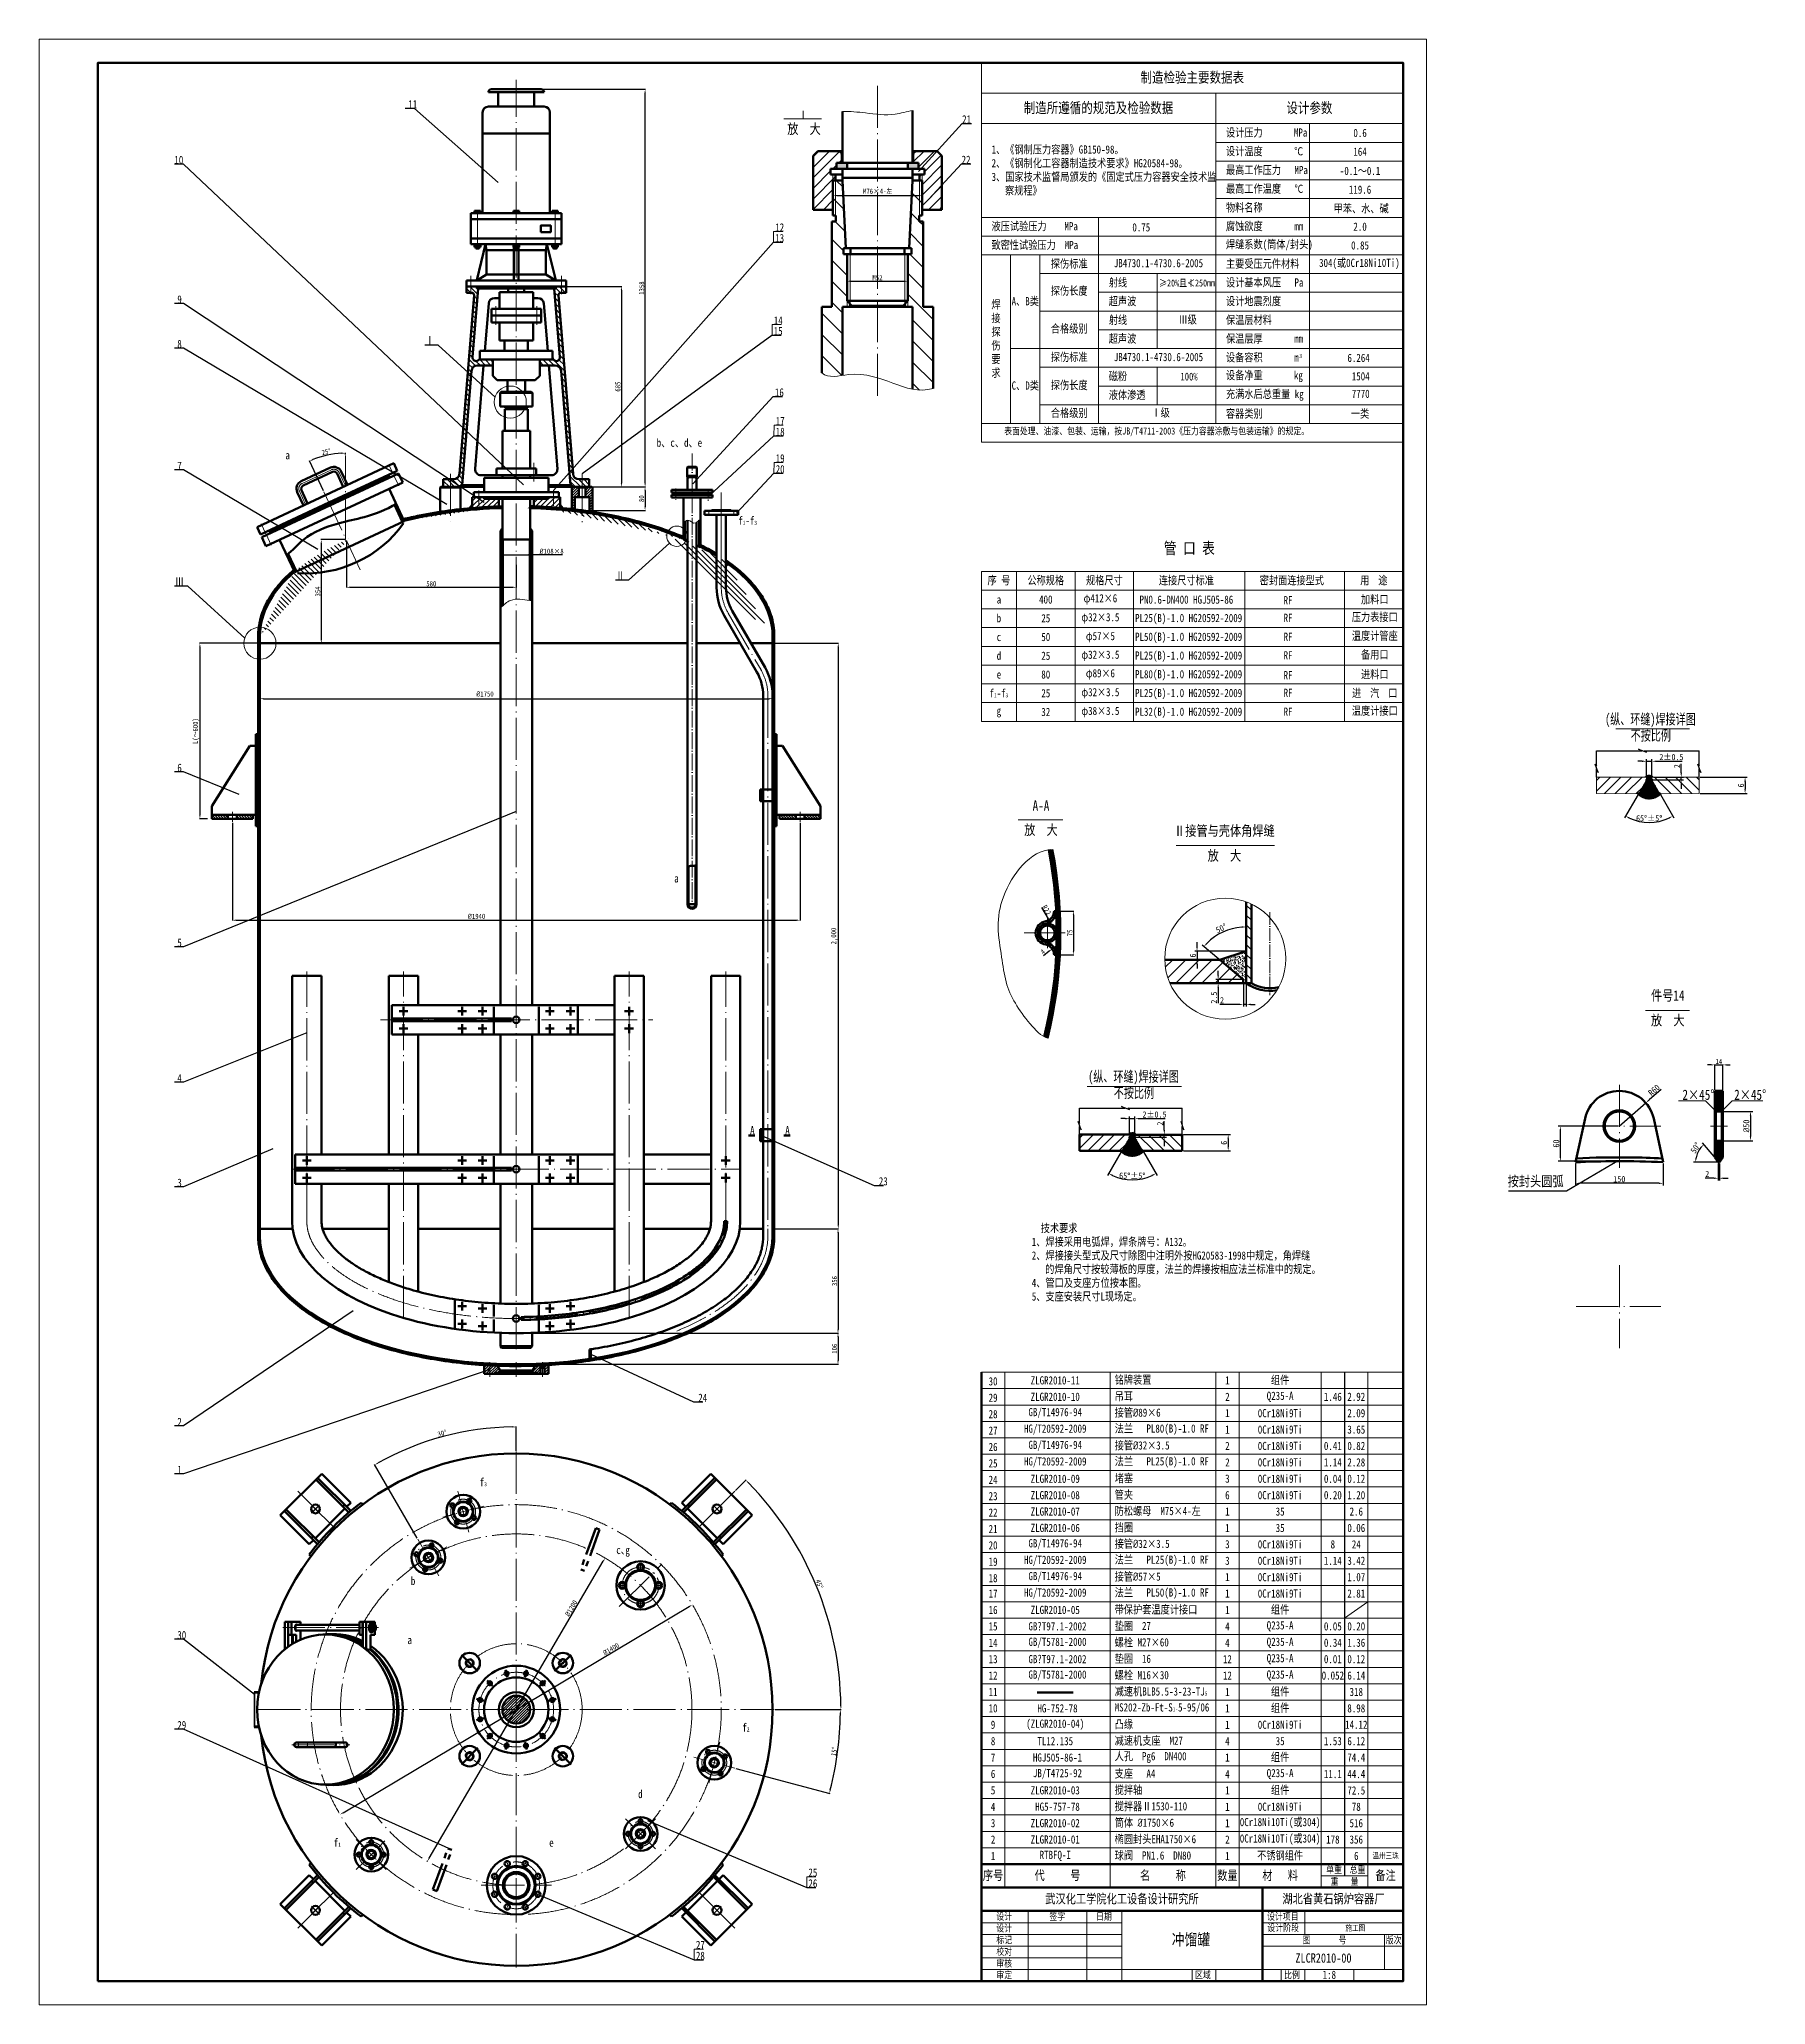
# Model space of a CAD drawing. Extents: x -49005 to 5786, y 3040 to 28144.
# Drawn here: x -49005 to -43111, y 17833 to 24545 of the extents above; entities that cross this region are included whole.
import ezdxf

# ---------------------------------------------------------------- set-up
doc = ezdxf.new("R2010")
doc.units = 0
doc.header["$LTSCALE"] = 6
for name, pattern in [('ACAD_ISO02W100', [15, 12, -3]), ('ACAD_ISO04W100', [30.5, 24, -3, 0.5, -3]), ('DIVIDE2', [0.625, 0.25, -0.125, 0, -0.125, 0, -0.125]), ('PHANTOM2', [31.75, 15.875, -3.175, 3.175, -3.175, 3.175, -3.175])]:
    doc.linetypes.add(name, pattern=pattern)
doc.layers.get('0').update_dxf_attribs({"linetype": 'CONTINUOUS', "lineweight": 20})
doc.layers.get('Defpoints').update_dxf_attribs({"linetype": 'CONTINUOUS'})
for name, color, linetype in [('00', 7, 'CONTINUOUS'), ('2', 4, 'CONTINUOUS'), ('DI', 2, 'DIVIDE2'), ('harch', 3, 'CONTINUOUS')]:
    doc.layers.add(name, color=color, linetype=linetype)
for name, color, linetype, lineweight in [('CEN', 6, 'ACAD_ISO04W100', 15), ('CON', 7, 'CONTINUOUS', 70), ('DASH', 4, 'ACAD_ISO02W100', 15), ('DIM', 7, 'CONTINUOUS', 20), ('HATCH', 3, 'CONTINUOUS', 18), ('min', 1, 'CONTINUOUS', 18)]:
    doc.layers.add(name, color=color, linetype=linetype, lineweight=lineweight)
doc.styles.get("Standard").update_dxf_attribs({"font": 'SIMFANG.TTF', "width": 0.8})
doc.dimstyles.new('DIN', dxfattribs={"dimscale": 6, "dimtxt": 3.5, "dimasz": 2.5, "dimexe": 1.25, "dimexo": 0.625, "dimtad": 1, "dimdec": 0, "dimdsep": 46, "dimlunit": 6, "dimtxsty": 'Standard', "dimcen": -2.5, "dimclrd": 256, "dimclre": 256, "dimclrt": 256, "dimadec": 0, "dimazin": 0, "dimtfac": 1, "dimtdec": 0, "dimtmove": 0, "dimatfit": 3, "dimfxl": 1, "dimtvp": 1, "dimtolj": 1, "dimtzin": 0, "dimarcsym": 0})
doc.dimstyles.new('DIN$2', dxfattribs={"dimscale": 6, "dimtxt": 3.5, "dimasz": 2.5, "dimexe": 1.25, "dimexo": 0.625, "dimtad": 1, "dimtih": 1, "dimtoh": 1, "dimdec": 0, "dimdsep": 46, "dimlunit": 6, "dimtxsty": 'Standard', "dimcen": -2.5, "dimclrd": 256, "dimclre": 256, "dimclrt": 256, "dimadec": 0, "dimazin": 0, "dimtfac": 1, "dimtdec": 0, "dimtmove": 0, "dimatfit": 3, "dimfxl": 1, "dimtvp": 1, "dimtolj": 1, "dimtzin": 0, "dimarcsym": 0})
doc.dimstyles.get("Standard").update_dxf_attribs({"dimscale": 5, "dimtxt": 3.5, "dimasz": 2.5, "dimexe": 0.25, "dimexo": 0.625, "dimtad": 1, "dimdec": 0, "dimzin": 1, "dimdsep": 46, "dimlunit": 6, "dimtxsty": 'Standard', "dimcen": 2.5, "dimadec": 0, "dimazin": 0, "dimtfac": 1, "dimtdec": 0, "dimtmove": 0, "dimatfit": 3, "dimfxl": 1, "dimtolj": 1, "dimtzin": 0, "dimarcsym": 0})
doc.dimstyles.new('STANDARD$3', dxfattribs={"dimscale": 5, "dimtxt": 3.5, "dimasz": 2.5, "dimexe": 0.25, "dimexo": 0.625, "dimtad": 1, "dimdec": 0, "dimzin": 4, "dimdsep": 46, "dimlunit": 6, "dimtxsty": 'Standard', "dimcen": 2.5, "dimadec": 0, "dimazin": 0, "dimtfac": 1, "dimtdec": 0, "dimtmove": 0, "dimatfit": 3, "dimfxl": 1, "dimtolj": 1, "dimtzin": 0, "dimarcsym": 0})

msp = doc.modelspace()

# ---------------------------------------------------------------- texts
for s, insert, char_height, width, attachment_point in [('制造检验主要数据表', (-45068.64, 24413.49), 36, 1440, 5), ('制造所遵循的规范及检验数据', (-45388.64, 24309.49), 36, 800, 5), ('设计参数', (-44668.64, 24309.49), 36, 640, 5), ('\\pi35.0458;设计压力       MPa', (-44988.64, 24225.49), 28, 320, 4), ('\\pi35.05;0.6', (-44513.23, 24225.49), 28, 320, 5), ('\\pi35;1、《钢制压力容器》GB150-98。\\P2、《钢制化工容器制造技术要求》HG20584-98。\\P3、国家技术监督局颁发的《固定式压力容器安全技术监\\P   察规程》', (-45788.64, 24097.49), 28, 800, 4), ('\\pi35.0458;设计温度    \u3000 ℃', (-44988.64, 24161.49), 28, 320, 4), ('\\pi35.05;164', (-44513.23, 24161.49), 28, 320, 5), ('\\pi35.0458;最高工作压力   MPa', (-44988.64, 24097.49), 28, 320, 4), ('\\pi35.05;-0.1～0.1', (-44513.23, 24095.92), 28, 320, 5), ('\\pi35.0458;最高工作温度   ℃', (-44988.64, 24033.49), 28, 320, 4), ('\\pi35.05;119.6', (-44513.23, 24031.92), 28, 320, 5), ('\\pi35.0458;物料名称', (-44988.64, 23969.49), 28, 320, 4), ('\\pi35.05;甲苯、水、碱', (-44509.47, 23966.18), 28, 320, 5), ('\\pi34.5098,l0.130719;液压试验压力    MPa', (-45788.64, 23905.49), 28, 800, 4), ('\\pi34.96;0.75', (-45308.11, 23903.2), 28, 200, 4), ('\\pi35;腐蚀欲度\u3000\u3000   mm', (-44988.64, 23905.49), 28, 320, 4), ('\\pi35.05;2.0', (-44513.23, 23905.49), 28, 320, 5), ('\\pi34.5098,l0.130719;致密性试验压力  MPa', (-45788.64, 23841.49), 28, 800, 4), ('\\pi35.0458;焊缝系数(筒体/封头)', (-44988.64, 23841.49), 28, 320, 4), ('\\pi35.0458;0.85', (-44513.23, 23841.49), 28, 320, 5), ('探伤标准', (-45488.64, 23777.49), 28, 200, 5), ('\\pi34.963;JB4730.1-4730.6-2005', (-45371.3, 23780.93), 28, 354.816, 4), ('\\pi35.0458;主要受压元件材料', (-44988.64, 23777.49), 28, 320, 4), ('\\pi35.05;304(或0Cr18Ni10Ti)', (-44515.54, 23778.26), 28, 320, 5), ('探伤长度', (-45488.64, 23685.09), 28, 200, 5), ('\\pi34.963;射线', (-45388.64, 23713.49), 28, 200, 4), ('\\pi30.0393;≥20%且≮250mm', (-45101.31, 23712.55), 24, 320, 5), ('\\pi35.0458;设计基本风压   Pa', (-44988.64, 23713.49), 28, 320, 4), ('焊\\P接\\P探\\P伤\\P要\\P求', (-45738.64, 23521.49), 28, 100, 5), ('A、B类', (-45638.64, 23649.49), 28, 100, 5), ('\\pi34.963;超声波', (-45388.64, 23649.49), 28, 200, 4), ('\\pi35.0458;设计地震烈度', (-44988.64, 23649.49), 28, 320, 4), ('合格级别', (-45488.64, 23555.81), 28, 200, 5), ('\\pi34.963;射线', (-45388.64, 23585.49), 28, 200, 4), ('\\pi34.963;       Ⅲ级', (-45257.25, 23586.82), 28, 230.9444, 4), ('\\pi35.0458;保温层材料', (-44988.64, 23585.49), 28, 320, 4), ('\\pi34.963;超声波', (-45388.64, 23521.49), 28, 200, 4), ('\\pi35.0458;保温层厚 \u3000    mm', (-44988.64, 23521.49), 28, 320, 4), ('探伤标准', (-45488.64, 23458.49), 28, 200, 5), ('\\pi34.963;JB4730.1-4730.6-2005', (-45371.3, 23460.21), 28, 354.816, 4), ('\\pi35.0458;设备容积 \u3000    m', (-44988.64, 23457.49), 28, 320, 4), ('\\pi18.0236;3', (-44707.51, 23464.1), 14.4, 5.5902, 5), ('6.264', (-44500.73, 23457.39), 28, 320, 5), ('C、D类', (-45638.64, 23361.49), 28, 100, 5), ('探伤长度', (-45488.64, 23362.53), 28, 200, 5), ('\\pi34.963;磁粉', (-45388.64, 23393.49), 28, 200, 4), ('\\pi34.96;{\\H0.9583x;100%}', (-45143.73, 23393.49), 28, 200, 4), ('\\pi35.0458;设备净重       kg', (-44988.64, 23393.49), 28, 320, 4), ('\\pi23.36;1504', (-44505.18, 23394.44), 28, 320, 5), ('\\pi34.963;液体渗透', (-45388.64, 23329.49), 28, 200, 4), ('\\pi35.0458;充满水后总重量 kg', (-44988.64, 23329.49), 28, 320, 4), ('\\pi23.36;7770', (-44505.18, 23334.68), 28, 320, 5), ('合格级别', (-45488.64, 23267.77), 28, 200, 5), ('\\pi34.96;Ⅰ级', (-45193.89, 23268.93), 28, 354.816, 5), ('\\pi35.0458;容器类别', (-44988.64, 23265.49), 28, 320, 4), ('\\pi35.0458;一类', (-44513.23, 23265.49), 28, 320, 5), ('序 号', (-45728.64, 22696.18), 28, 120, 5), ('公称规格', (-45568.64, 22696.18), 28, 200, 5), ('规格尺寸', (-45368.64, 22696.18), 28, 200, 5), ('连接尺寸标准', (-45088.64, 22696.18), 28, 360, 5), ('密封面连接型式', (-44728.64, 22696.18), 28, 360, 5), ('用  途', (-44448.64, 22696.18), 28, 200, 5), ('a', (-45728.64, 22632.18), 28, 120, 5), ('400', (-45568.64, 22632.18), 28, 200, 5), ('φ412×6', (-45382.23, 22632.81), 28, 200, 5), ('PN0.6-DN400 HGJ505-86', (-45088.64, 22631.79), 28, 448, 5), ('RF', (-44741.55, 22629.81), 28, 200, 5), ('加料口', (-44445.53, 22631.15), 28, 200, 5), ('b', (-45728.64, 22568.18), 28, 120, 5), ('25', (-45568.64, 22568.18), 28, 200, 5), ('φ32×3.5', (-45382.23, 22568.18), 28, 200, 5), (' PL25(B)-1.0 HG20592-2009', (-45088.64, 22565.44), 28, 448, 5), ('RF', (-44741.55, 22569.74), 28, 200, 5), ('压力表接口', (-44445.53, 22570.87), 28, 200, 5), ('c', (-45728.64, 22504.18), 28, 120, 5), ('50', (-45568.64, 22504.18), 28, 200, 5), ('φ57×5', (-45382.23, 22503.75), 28, 200, 5), (' PL50(B)-1.0 HG20592-2009', (-45088.64, 22501.44), 28, 448, 5), ('RF', (-44741.55, 22505.15), 28, 200, 5), ('温度计管座', (-44445.53, 22506.71), 28, 200, 5), ('d', (-45728.64, 22440.18), 28, 120, 5), ('25', (-45568.64, 22440.18), 28, 200, 5), ('φ32×3.5', (-45382.23, 22440.18), 28, 200, 5), (' PL25(B)-1.0 HG20592-2009', (-45088.64, 22437.44), 28, 448, 5), ('RF', (-44741.55, 22441.74), 28, 200, 5), ('备用口', (-44445.53, 22442.55), 28, 200, 5), ('e', (-45728.64, 22376.18), 28, 120, 5), ('80', (-45568.64, 22376.18), 28, 200, 5), ('φ89×6', (-45382.23, 22376.81), 28, 200, 5), (' PL80(B)-1.0 HG20592-2009', (-45088.64, 22373.44), 28, 448, 5), ('RF', (-44741.55, 22373.81), 28, 200, 5), ('进料口', (-44445.53, 22375.15), 28, 200, 5), ('f{\\H0.5x;1}-f{\\H0.5x;3}', (-45728.64, 22312.18), 28, 120, 5), ('25', (-45568.64, 22312.18), 28, 200, 5), ('φ32×3.5', (-45382.23, 22312.18), 28, 200, 5), (' PL25(B)-1.0 HG20592-2009', (-45088.64, 22309.44), 28, 448, 5), ('RF', (-44741.55, 22313.74), 28, 200, 5), ('进  汽  口', (-44445.53, 22311.15), 28, 200, 5), ('g', (-45728.64, 22248.18), 28, 120, 5), ('32', (-45568.64, 22248.18), 28, 200, 5), ('φ38×3.5', (-45382.23, 22248.18), 28, 200, 5), (' PL32(B)-1.0 HG20592-2009', (-45088.64, 22245.44), 28, 448, 5), ('RF', (-44741.55, 22249.15), 28, 200, 5), ('温度计接口', (-44445.53, 22250.71), 28, 200, 5), ('30', (-45748.64, 19962.17), 28, 80, 5), ('ZLGR2010-11', (-45536.32, 19965.49), 28, 344.6332, 5), (' 铭牌装置', (-45348.64, 19965.95), 28, 360, 4), ('1', (-44948.64, 19965.95), 28, 80, 5), ('组件', (-44768.64, 19965.49), 28, 280, 5), ('29', (-45748.64, 19906.17), 28, 80, 5), ('GB/T14976-94', (-45536.32, 19853.95), 28, 344.6332, 5), ('ZLGR2010-10', (-45536.32, 19909.49), 28, 344.6332, 5), (' 接管{\\Fisocp|c134;%%C}89×6', (-45348.64, 19853.95), 28, 360, 4), (' 吊耳', (-45348.64, 19909.49), 28, 360, 4), ('2', (-44948.64, 19909.49), 28, 80, 5), ('0Cr18Ni9Ti', (-44768.64, 19853.49), 28, 280, 5), ('Q235-A', (-44768.64, 19909.49), 28, 280, 5), ('1.46', (-44588.64, 19909.49), 28, 80, 5), ('2.92', (-44508.64, 19909.49), 28, 80, 5), ('28', (-45748.64, 19850.17), 28, 80, 5), ('27', (-45748.64, 19794.17), 28, 80, 5), ('HG/T20592-2009', (-45536.32, 19797.49), 28, 344.6332, 5), (' 法兰   PL80(B)-1.0 RF ', (-45348.64, 19797.49), 28, 360, 4), ('1', (-44948.64, 19853.95), 28, 80, 5), ('1', (-44948.64, 19797.49), 28, 80, 5), ('0Cr18Ni9Ti', (-44768.64, 19797.49), 28, 280, 5), ('3.65', (-44508.64, 19797.49), 28, 80, 5), ('2.09', (-44508.64, 19853.49), 28, 80, 5), ('26', (-45748.64, 19738.17), 28, 80, 5), ('GB/T14976-94', (-45536.32, 19741.95), 28, 344.6332, 5), (' 接管{\\Fisocp|c134;%%C}32×3.5', (-45348.64, 19741.95), 28, 360, 4), ('2', (-44948.64, 19741.95), 28, 80, 5), ('0Cr18Ni9Ti', (-44768.64, 19741.49), 28, 280, 5), ('0.41', (-44588.64, 19741.49), 28, 80, 5), ('0.82', (-44508.64, 19741.49), 28, 80, 5), ('25', (-45748.64, 19682.17), 28, 80, 5), ('HG/T20592-2009', (-45536.32, 19685.49), 28, 344.6332, 5), (' 法兰   PL25(B)-1.0 RF ', (-45348.64, 19685.49), 28, 360, 4), ('2', (-44948.64, 19685.49), 28, 80, 5), ('0Cr18Ni9Ti', (-44768.64, 19685.49), 28, 280, 5), ('1.14', (-44588.64, 19685.49), 28, 80, 5), ('2.28', (-44508.64, 19685.49), 28, 80, 5), ('24', (-45748.64, 19626.17), 28, 80, 5), ('ZLGR2010-09', (-45536.32, 19629.49), 28, 344.6332, 5), (' 堵塞 ', (-45348.64, 19629.95), 28, 360, 4), ('3', (-44948.64, 19629.95), 28, 80, 5), ('0Cr18Ni9Ti', (-44768.64, 19629.49), 28, 280, 5), ('0.04', (-44588.64, 19629.49), 28, 80, 5), ('0.12', (-44508.64, 19629.49), 28, 80, 5), ('23', (-45748.64, 19570.17), 28, 80, 5), ('ZLGR2010-08', (-45536.32, 19573.49), 28, 344.6332, 5), ('ZLGR2010-07', (-45536.32, 19517.49), 28, 344.6332, 5), (' 管夹 ', (-45348.64, 19573.49), 28, 360, 4), (' 防松螺母  M75×4-左 ', (-45348.64, 19517.95), 28, 360, 4), ('6', (-44948.64, 19573.49), 28, 80, 5), ('0Cr18Ni9Ti', (-44768.64, 19573.49), 28, 280, 5), ('0.20', (-44588.64, 19573.49), 28, 80, 5), ('1.20', (-44508.64, 19573.49), 28, 80, 5), ('22', (-45748.64, 19514.17), 28, 80, 5), ('21', (-45748.64, 19458.17), 28, 80, 5), ('ZLGR2010-06', (-45536.32, 19461.49), 28, 344.6332, 5), (' 挡圈 ', (-45348.64, 19461.49), 28, 360, 4), ('1', (-44948.64, 19517.95), 28, 80, 5), ('1', (-44948.64, 19461.49), 28, 80, 5), ('35', (-44768.64, 19517.49), 28, 280, 5), ('35', (-44768.64, 19461.49), 28, 280, 5), ('0.06', (-44508.64, 19461.49), 28, 80, 5), ('2.6', (-44508.64, 19517.49), 28, 80, 5), ('20', (-45748.64, 19402.17), 28, 80, 5), ('GB/T14976-94', (-45536.32, 19405.95), 28, 344.6332, 5), (' 接管{\\Fisocp|c134;%%C}32×3.5', (-45348.64, 19405.95), 28, 360, 4), ('3', (-44948.64, 19405.95), 28, 80, 5), ('0Cr18Ni9Ti', (-44768.64, 19405.49), 28, 280, 5), ('8', (-44588.64, 19405.49), 28, 80, 5), ('24', (-44508.64, 19405.49), 28, 80, 5), ('19', (-45748.64, 19346.17), 28, 80, 5), ('HG/T20592-2009', (-45536.32, 19349.49), 28, 344.6332, 5), (' 法兰   PL25(B)-1.0 RF ', (-45348.64, 19349.49), 28, 360, 4), ('3', (-44948.64, 19349.49), 28, 80, 5), ('0Cr18Ni9Ti', (-44768.64, 19349.49), 28, 280, 5), ('1.14', (-44588.64, 19349.49), 28, 80, 5), ('3.42', (-44508.64, 19349.49), 28, 80, 5), ('18', (-45748.64, 19290.17), 28, 80, 5), ('GB/T14976-94', (-45536.32, 19293.95), 28, 344.6332, 5), (' 接管{\\Fisocp|c134;%%C}57×5', (-45348.64, 19293.95), 28, 360, 4), ('1', (-44948.64, 19293.95), 28, 80, 5), ('0Cr18Ni9Ti', (-44768.64, 19293.49), 28, 280, 5), ('1.07', (-44508.64, 19293.49), 28, 80, 5), ('17', (-45748.64, 19237.49), 28, 80, 5), ('HG/T20592-2009', (-45536.32, 19237.49), 28, 344.6332, 5), (' 法兰   PL50(B)-1.0 RF ', (-45348.64, 19237.49), 28, 360, 4), (' 带保护套温度计接口', (-45348.64, 19181.49), 28, 360, 4), ('1', (-44948.64, 19237.49), 28, 80, 5), ('0Cr18Ni9Ti', (-44768.64, 19237.49), 28, 280, 5), ('组件', (-44768.64, 19181.49), 28, 280, 5), ('2.81', (-44508.64, 19237.49), 28, 80, 5), ('16', (-45748.64, 19181.49), 28, 80, 5), ('15', (-45748.64, 19125.49), 28, 80, 5), (' GB?T97.1-2002', (-45536.32, 19125.49), 28, 344.6332, 5), ('ZLGR2010-05', (-45536.32, 19181.49), 28, 344.6332, 5), (' 垫圈  27', (-45348.64, 19125.49), 28, 360, 4), ('4', (-44948.64, 19125.49), 28, 80, 5), ('1', (-44948.64, 19181.49), 28, 80, 5), ('Q235-A', (-44768.64, 19125.49), 28, 280, 5), ('0.05', (-44588.64, 19125.49), 28, 80, 5), ('0.20', (-44508.64, 19125.49), 28, 80, 5), ('14', (-45748.64, 19069.49), 28, 80, 5), (' GB/T5781-2000', (-45536.32, 19069.49), 28, 344.6332, 5), (' 螺栓 M27×60 ', (-45348.64, 19069.49), 28, 452.8672, 4), ('4', (-44948.64, 19069.49), 28, 80, 5), ('Q235-A', (-44768.64, 19069.49), 28, 280, 5), ('0.34', (-44588.64, 19069.49), 28, 80, 5), ('1.36', (-44508.64, 19069.49), 28, 80, 5), ('13', (-45748.64, 19013.49), 28, 80, 5), (' GB?T97.1-2002', (-45536.32, 19013.49), 28, 344.6332, 5), (' 垫圈  16', (-45348.64, 19013.49), 28, 360, 4), ('12', (-44948.64, 19013.49), 28, 80, 5), ('Q235-A', (-44768.64, 19013.49), 28, 280, 5), ('0.01', (-44588.64, 19013.49), 28, 80, 5), ('0.12', (-44508.64, 19013.49), 28, 80, 5), ('12', (-45748.64, 18957.49), 28, 80, 5), (' GB/T5781-2000', (-45536.32, 18957.49), 28, 344.6332, 5), (' 螺栓 M16×30 ', (-45348.64, 18957.49), 28, 452.8672, 4), ('12', (-44948.64, 18957.49), 28, 80, 5), ('Q235-A', (-44768.64, 18957.49), 28, 280, 5), ('0.052', (-44588.64, 18957.49), 28, 80, 5), ('6.14', (-44508.64, 18957.49), 28, 80, 5), ('11', (-45748.64, 18901.49), 28, 80, 5), (' 减速机BLB5.5-3-23-TJ{\\H0.5x;5}', (-45348.64, 18901.49), 28, 360, 4), (' MS202-Zb-Ft-S{\\H0.5x;1-}5-95/06', (-45348.64, 18845.49), 28, 360, 4), ('1', (-44948.64, 18901.49), 28, 80, 5), ('组件', (-44768.64, 18901.49), 28, 280, 5), ('组件', (-44768.64, 18845.49), 28, 280, 5), ('318', (-44508.64, 18901.49), 28, 80, 5), ('10', (-45748.64, 18845.49), 28, 80, 5), ('9', (-45748.64, 18789.49), 28, 80, 5), ('(ZLGR2010-04)', (-45536.32, 18789.49), 28, 344.6332, 5), (' HG-752-78', (-45536.32, 18845.49), 28, 344.6332, 5), (' 凸缘', (-45348.64, 18789.49), 28, 360, 4), ('1', (-44948.64, 18845.49), 28, 80, 5), ('1', (-44948.64, 18789.49), 28, 80, 5), ('0Cr18Ni9Ti', (-44768.64, 18789.49), 28, 280, 5), ('14.12', (-44508.64, 18789.49), 28, 80, 5), ('8.98', (-44508.64, 18845.49), 28, 80, 5), ('8', (-45748.64, 18733.49), 28, 80, 5), ('TL12.135', (-45536.32, 18733.49), 28, 344.6332, 5), (' 减速机支座  M27', (-45348.64, 18733.49), 28, 360, 4), ('4', (-44948.64, 18733.49), 28, 80, 5), ('35', (-44768.64, 18733.49), 28, 280, 5), ('1.53', (-44588.64, 18733.49), 28, 80, 5), ('6.12', (-44508.64, 18733.49), 28, 80, 5), ('7', (-45748.64, 18677.49), 28, 80, 5), (' HGJ505-86-1', (-45536.32, 18677.49), 28, 344.6332, 5), (' 人孔  Pg6  DN400', (-45348.64, 18677.49), 28, 360, 4), ('1', (-44948.64, 18677.49), 28, 80, 5), ('组件', (-44768.64, 18677.49), 28, 280, 5), ('74.4', (-44508.64, 18677.49), 28, 80, 5), ('6', (-45748.64, 18621.49), 28, 80, 5), (' JB/T4725-92', (-45536.32, 18621.06), 28, 344.6332, 5), (' 支座   A4', (-45348.64, 18621.06), 28, 360, 4), ('4', (-44948.64, 18621.06), 28, 80, 5), ('Q235-A', (-44768.64, 18621.06), 28, 280, 5), ('11.1', (-44588.64, 18621.06), 28, 80, 5), ('44.4', (-44508.64, 18621.06), 28, 80, 5), ('5', (-45748.64, 18565.49), 28, 80, 5), ('ZLGR2010-03', (-45536.32, 18565.49), 28, 344.6332, 5), (' 搅拌轴', (-45348.64, 18565.49), 28, 360, 4), (' 搅拌器Ⅱ1530-110', (-45348.64, 18509.49), 28, 360, 4), ('1', (-44948.64, 18565.49), 28, 80, 5), ('0Cr18Ni9Ti', (-44768.64, 18509.49), 28, 280, 5), ('组件', (-44768.64, 18565.49), 28, 280, 5), ('72.5', (-44508.64, 18565.06), 28, 80, 5), ('4', (-45748.64, 18509.49), 28, 80, 5), ('3', (-45748.64, 18453.49), 28, 80, 5), ('ZLGR2010-02', (-45536.32, 18453.49), 28, 344.6332, 5), (' HG5-757-78', (-45536.32, 18509.49), 28, 344.6332, 5), (' 筒体 {\\Fisocp|c134;%%C}1750×6', (-45348.64, 18453.49), 28, 360, 4), ('1', (-44948.64, 18509.49), 28, 80, 5), ('1', (-44948.64, 18453.49), 28, 80, 5), ('0Cr18Ni10Ti(或304)', (-44768.64, 18453.49), 28, 280, 5), ('516', (-44508.64, 18453.49), 28, 80, 5), ('78', (-44508.64, 18509.49), 28, 80, 5), ('2', (-45748.64, 18397.49), 28, 80, 5), ('ZLGR2010-01', (-45536.32, 18397.49), 28, 344.6332, 5), (' 椭圆封头EHA1750×6', (-45348.64, 18397.49), 28, 360, 4), ('2', (-44948.64, 18397.49), 28, 80, 5), ('0Cr18Ni10Ti(或304)', (-44768.64, 18397.49), 28, 280, 5), ('178', (-44588.64, 18397.49), 28, 80, 5), ('356', (-44508.64, 18397.49), 28, 80, 5), ('1', (-45748.64, 18341.49), 28, 80, 5), ('RTBFQ-I', (-45536.32, 18341.49), 28, 344.6332, 5), (' 球阀  PN1.6  DN80 ', (-45348.64, 18341.49), 28, 397.8708, 4), ('1', (-44948.64, 18341.49), 28, 80, 5), ('不锈钢组件', (-44768.64, 18341.49), 28, 280, 5), ('6', (-44508.64, 18341.49), 28, 80, 5), ('序号', (-45748.64, 18273.49), 32, 80, 5), ('代     号', (-45528.64, 18273.49), 32, 360, 5), ('名     称', (-45168.64, 18273.49), 32, 360, 5), ('数量', (-44948.64, 18273.49), 32, 80, 5), ('材   料', (-44768.64, 18273.49), 32, 280, 5), ('单重 ', (-44584.23, 18293.49), 24, 73.232, 5), ('重   量', (-44548.64, 18253.49), 24, 160, 5), ('备注', (-44408.64, 18273.49), 32, 120, 5), ('武汉化工学院化工设备设计研究所', (-45308.64, 18193.49), 32, 960, 5), ('湖北省黄石锅炉容器厂', (-44586.48, 18193.49), 32, 960, 5), ('设计', (-45710.52, 18133.49), 24, 120, 5), ('签字', (-45529.38, 18133.49), 24, 120, 5), ('日期', (-45370.24, 18133.49), 24, 120, 5), ('设计项目', (-44759.47, 18133.51), 24, 120, 5), ('标记', (-45710.52, 18053.49), 24, 120, 5), ('设计', (-45710.52, 18093.49), 24, 120, 5), ('冲馏罐', (-45073.08, 18053.49), 40, 471.1164, 5), ('设计阶段', (-44758.4, 18095.23), 24, 120, 5), ('\\pt180.043;图       号', (-44617.05, 18052.89), 24, 265.9647, 5), ('\\pt180.043;{\\H0.8333x;施工图}', (-44511.96, 18094.65), 24, 108.392, 5), ('版次', (-44381.1, 18052.89), 24, 120, 5), ('校对', (-45710.52, 18013.49), 24, 120, 5), ('审核', (-45710.52, 17973.49), 24, 120, 5), ('ZLCR2010-00', (-44620.64, 17992.7), 32, 416, 5), ('审定', (-45710.52, 17933.49), 24, 120, 5), ('区域', (-45032.27, 17933.79), 24, 120, 5), ('比例', (-44728.27, 17933.79), 24, 120, 5), ('{\\H0.875x;1:8}', (-44600.64, 17935.61), 32, 168, 5)]:
    msp.add_mtext(s, dxfattribs=dict(insert=insert, char_height=char_height, width=width, attachment_point=attachment_point))
at = {"lineweight": 70, "insert": (-44504.23, 18293.49), "char_height": 24, "width": 73.232, "attachment_point": 5}
msp.add_mtext('总重 ', dxfattribs=at)
at = {"layer": 'CON'}
for s, insert, char_height, width, attachment_point in [('\\pi29.9608;表面处理、油漆、包装、运输，按JB/{\\fArial|b0|i0|c0|p32;T}4711-2003《压力容器涂敷与包装运输》的规定。', (-45740.74, 23204.9), 24, 1440, 4), ('{\\H0.7143x;管 口 表}', (-45078.48, 22805.55), 56, 360, 5)]:
    msp.add_mtext(s, dxfattribs=dict(at, insert=insert, char_height=char_height, width=width, attachment_point=attachment_point))
at = {"layer": 'CON', "lineweight": 70, "insert": (-44408.64, 18341.49), "char_height": 20, "width": 960, "attachment_point": 5}
msp.add_mtext('温卅三珠', dxfattribs=at)
at = {"layer": 'DIM', "char_height": 35, "width": 629.8791, "attachment_point": 5}
for s, insert in [('件号14', (-43445.28, 21278.2)), ('放  大', (-43445.28, 21193.54))]:
    msp.add_mtext(s, dxfattribs=dict(at, insert=insert))
at = {"layer": 'min', "lineweight": 18, "width": 0.8}
for s, p in [('11', (-47745.06, 24309.59)), ('Ⅰ', (-46412.9, 24273.57)), ('10', (-48543.59, 24119.61)), ('9', (-48533.54, 23642.93)), ('8', (-48533.54, 23491.04)), ('Ⅰ', (-47686.96, 23503.33)), ('7', (-48533.54, 23074.85)), ('Ⅲ', (-48541.58, 22679.6)), ('Ⅱ', (-47036.92, 22700.14)), ('6', (-48533.54, 22043.87)), ('5', (-48533.54, 21446.48)), ('4', (-48533.54, 20983.54)), ('3', (-48533.54, 20626.84)), ('2', (-48533.54, 19809.9)), ('1', (-48533.54, 19646.3)), ('30', (-48533.54, 19081.91)), ('29', (-48533.54, 18774.47))]:
    msp.add_text(s, height=28, dxfattribs=at).set_placement(p)
at = {"layer": 'min', "linetype": 'ByBlock', "lineweight": 18, "width": 0.8}
for s, p in [('21', (-45854.24, 24258.11)), ('22', (-45856, 24120.18)), ('12', (-46492.34, 23889.19)), ('13', (-46492.34, 23852.62)), ('15', (-46497.45, 23535.27)), ('14', (-46497.25, 23571.32)), ('16', (-46493.44, 23325.75)), ('17', (-46490.67, 23227.88)), ('18', (-46490.67, 23191.31)), ('20', (-46490.67, 23063.37)), ('19', (-46490.67, 23100.45)), ('25', (-46379.01, 18270.87)), ('26', (-46379.01, 18233.79)), ('27', (-46763.05, 18023.66)), ('28', (-46763.05, 17986.58))]:
    msp.add_text(s, height=28, dxfattribs=at).set_placement(p)
at = {"layer": 'min', "width": 0.7}
for s, p in [('(纵、环缝)焊接详图', (-43659, 22205.89)), ('不按比例', (-43571.9, 22150.42)), ('(纵、环缝)焊接详图', (-45423.63, 20985.4)), ('不按比例', (-45336.52, 20929.93))]:
    msp.add_text(s, height=36, dxfattribs=at).set_placement(p)
at = {"layer": 'min', "lineweight": 18, "width": 0.8}
for s, p in [('23', (-46138.65, 20631.57)), ('24', (-46755.04, 19892.21))]:
    msp.add_text(s, height=28, rotation=359.999978, dxfattribs=at).set_placement(p)
at = {"layer": 'min'}
for s, insert, char_height, width, attachment_point in [('放  大', (-46393.97, 24237.8), 35, 629.8791, 5), ('A-A', (-45585.07, 21928.65), 35, 629.8791, 5), ('放  大', (-45585.07, 21843.99), 35, 629.8791, 5), ('Ⅱ接管与壳体角焊缝', (-44958.87, 21840.66), 35, 629.8791, 5), ('放  大', (-44958.87, 21756), 35, 629.8791, 5), ('2×45%%d', (-43340.53, 20940.75), 35, 119.9395, 5), ('2×45%%d', (-43163.92, 20940.75), 35, 119.9395, 5), ('按封头圆弧', (-43896.26, 20643.75), 35, 224, 5), ('  技术要求\\P1、焊接采用电弧焊，焊条牌号：A132。  \\P2、焊接接头型式及尺寸除图中注明外按HG20583-1998中规定，角焊缝\\P   的焊角尺寸按较薄板的厚度，法兰的焊接按相应法兰标准中的规定。\\P4、管口及支座方位按本图。\\P5、支座安装尺寸L现场定。', (-45616.45, 20367.16), 28, 1343.7877, 4)]:
    msp.add_mtext(s, dxfattribs=dict(at, insert=insert, char_height=char_height, width=width, attachment_point=attachment_point))
at = {"layer": 'min', "lineweight": 70, "char_height": 28, "width": 334.0977, "attachment_point": 1}
for s, insert in [('b、c、d、e', (-46896.89, 23181.97)), ('a', (-48164.53, 23139.16)), ('f{\\H0.5x;1}-f{\\H0.5x;3}', (-46618.53, 22915.47)), ('a', (-46837.19, 21694)), ('A', (-46578.09, 20833.97)), ('A', (-46458.02, 20833.97)), ('f{\\H0.5x;3}', (-47501.15, 19632.03)), ('c、', (-47035.04, 19400.47)), ('g', (-47003.86, 19400.47)), ('b', (-47736.28, 19294.73)), ('a', (-47747.9, 19093.02)), ('f{\\H0.5x;2}', (-46604.47, 18794.41)), ('d', (-46960.31, 18566.9)), ('f{\\H0.5x;1}', (-47999.36, 18401.01)), ('e', (-47263.96, 18401.01))]:
    msp.add_mtext(s, dxfattribs=dict(at, insert=insert))

# ---------------------------------------------------------------- blocks, each defined once
blk = doc.blocks.new('*D16')
at = {"layer": 'Defpoints', "color": 0, "lineweight": 18}
for p in [(-43346.9, 20733.2), (-43284.9, 20727.2), (-43270.9, 20710.5), (-43270.9, 20710.5), (-43266.9, 20710.5)]:
    blk.add_point(p, dxfattribs=at)
at = {"layer": 'min', "lineweight": -2}
for p, q in [((-43287.3, 20730), (-43326.7, 20777)), ((-43274.7, 20710.5), (-43357.7, 20710.5))]:
    blk.add_line(p, q, dxfattribs=at)
blk.add_arc((-43270.9, 20710.5), 79.3, 140.85484, 169.14516, dxfattribs=at)
at = {"layer": 'min', "lineweight": 18}
for points in [[(-43334.2, 20762.3), (-43330.6, 20758.8), (-43321.9, 20771.2)], [(-43346.3, 20725.2), (-43351.3, 20725.7), (-43350.2, 20710.5)]]:
    blk.add_solid(points, dxfattribs=at)
at = {"layer": 'min', "insert": (-43350.4, 20759.9), "char_height": 21, "attachment_point": 5, "rotation": 58.14003}
blk.add_mtext('\\A1;50°', dxfattribs=at)
blk = doc.blocks.new('*D17')
at = {"layer": 'Defpoints', "color": 0, "lineweight": 70}
for p in [(-43760.6, 20710.5), (-43460.6, 20710.5), (-43760.6, 20638.6)]:
    blk.add_point(p, dxfattribs=at)
at = {"layer": 'min', "lineweight": -2}
for p, q in [((-43760.6, 20706.7), (-43760.6, 20631.1)), ((-43460.6, 20706.7), (-43460.6, 20631.1)), ((-43475.6, 20638.6), (-43745.6, 20638.6))]:
    blk.add_line(p, q, dxfattribs=at)
at = {"layer": 'min', "lineweight": 70}
for points in [[(-43745.6, 20641.1), (-43745.6, 20636.1), (-43760.6, 20638.6)], [(-43475.6, 20641.1), (-43475.6, 20636.1), (-43460.6, 20638.6)]]:
    blk.add_solid(points, dxfattribs=at)
at = {"layer": 'min', "insert": (-43610.6, 20652.8), "char_height": 21, "attachment_point": 5}
blk.add_mtext('\\A1;150', dxfattribs=at)
blk = doc.blocks.new('*D18')
at = {"layer": 'Defpoints', "color": 0, "lineweight": 70}
for p in [(-43272.9, 20710.5), (-43268.9, 20710.5), (-43272.9, 20656)]:
    blk.add_point(p, dxfattribs=at)
at = {"layer": 'min', "lineweight": -2}
for p, q in [((-43272.9, 20706.7), (-43272.9, 20648.5)), ((-43268.9, 20706.7), (-43268.9, 20648.5)), ((-43287.9, 20656), (-43318.1, 20656)), ((-43268.9, 20656), (-43272.9, 20656)), ((-43253.9, 20656), (-43238.9, 20656))]:
    blk.add_line(p, q, dxfattribs=at)
at = {"layer": 'min', "lineweight": 70}
for points in [[(-43287.9, 20658.5), (-43287.9, 20653.5), (-43272.9, 20656)], [(-43253.9, 20658.5), (-43253.9, 20653.5), (-43268.9, 20656)]]:
    blk.add_solid(points, dxfattribs=at)
at = {"layer": 'min', "insert": (-43310.5, 20670.3), "char_height": 21, "attachment_point": 5}
blk.add_mtext('\\A1;2', dxfattribs=at)
blk = doc.blocks.new('*D19')
at = {"layer": 'Defpoints', "color": 0, "lineweight": 18}
for p in [(-43260.9, 20884.2), (-43260.9, 20784.2), (-43162.8, 20784.2)]:
    blk.add_point(p, dxfattribs=at)
at = {"layer": 'min', "lineweight": -2}
for p, q in [((-43257.2, 20884.2), (-43155.3, 20884.2)), ((-43162.8, 20869.2), (-43162.8, 20799.2)), ((-43257.2, 20784.2), (-43155.3, 20784.2))]:
    blk.add_line(p, q, dxfattribs=at)
at = {"layer": 'min', "lineweight": 18}
for points in [[(-43165.3, 20869.2), (-43160.3, 20869.2), (-43162.8, 20884.2)], [(-43165.3, 20799.2), (-43160.3, 20799.2), (-43162.8, 20784.2)]]:
    blk.add_solid(points, dxfattribs=at)
at = {"layer": 'min', "insert": (-43177.1, 20834.2), "char_height": 21, "attachment_point": 5, "rotation": 90}
blk.add_mtext('\\A1;{\\Fisocp.shx|c0;%%c}50', dxfattribs=at)
blk = doc.blocks.new('*D20')
at = {"layer": 'Defpoints', "color": 0, "lineweight": 18}
for p in [(-43520.4, 20913.3), (-43610.6, 20834.2)]:
    blk.add_point(p, dxfattribs=at)
at = {"layer": 'min', "lineweight": -2}
for p, q in [((-43467.7, 20959.5), (-43509.1, 20923.2)), ((-43610.6, 20834.2), (-43520.4, 20913.3))]:
    blk.add_line(p, q, dxfattribs=at)
at = {"layer": 'min', "lineweight": 18}
blk.add_solid([(-43510.7, 20925.1), (-43507.4, 20921.3), (-43520.4, 20913.3)], dxfattribs=at)
at = {"layer": 'min', "insert": (-43492.2, 20957), "char_height": 21, "attachment_point": 5, "rotation": 41.25605}
blk.add_mtext('\\A1;R60', dxfattribs=at)
blk = doc.blocks.new('*D21')
at = {"layer": 'Defpoints', "color": 0, "lineweight": 70}
for p in [(-43811.9, 20834.2), (-43610.6, 20834.2), (-43610.6, 20714.2)]:
    blk.add_point(p, dxfattribs=at)
at = {"layer": 'min', "lineweight": -2}
for p, q in [((-43614.3, 20834.2), (-43819.4, 20834.2)), ((-43811.9, 20729.2), (-43811.9, 20819.2)), ((-43614.3, 20714.2), (-43819.4, 20714.2))]:
    blk.add_line(p, q, dxfattribs=at)
at = {"layer": 'min', "lineweight": 70}
for points in [[(-43814.4, 20819.2), (-43809.4, 20819.2), (-43811.9, 20834.2)], [(-43814.4, 20729.2), (-43809.4, 20729.2), (-43811.9, 20714.2)]]:
    blk.add_solid(points, dxfattribs=at)
at = {"layer": 'min', "insert": (-43826.1, 20774.2), "char_height": 21, "attachment_point": 5, "rotation": 90}
blk.add_mtext('\\A1;60', dxfattribs=at)
blk = doc.blocks.new('*D22')
at = {"layer": 'Defpoints', "color": 0, "lineweight": 18}
for p in [(-44884.2, 21599.5), (-44938.3, 21506.4), (-44974.7, 21401.9), (-44894.2, 21334.4), (-44884.2, 21321.9)]:
    blk.add_point(p, dxfattribs=at)
at = {"layer": 'min', "lineweight": -2}
blk.add_line((-44977.6, 21404.3), (-45034.2, 21451.9), dxfattribs=at)
blk.add_arc((-44884.2, 21326), 188.3, 94.56519, 135.43481, dxfattribs=at)
at = {"layer": 'min', "lineweight": 18}
for points in [[(-44899.3, 21516.2), (-44899.1, 21511.2), (-44884.2, 21514.3)], [(-45016.6, 21456.5), (-45020.3, 21459.8), (-45028.5, 21447.1)]]:
    blk.add_solid(points, dxfattribs=at)
at = {"layer": 'min', "insert": (-44969.8, 21509.6), "char_height": 21, "attachment_point": 5, "rotation": 25}
blk.add_mtext('\\A1;50°', dxfattribs=at)
blk = doc.blocks.new('*D23')
at = {"layer": 'Defpoints', "color": 0, "lineweight": 18}
for p in [(-44884.2, 21431.9), (-45052.3, 21401.9), (-44974.7, 21401.9)]:
    blk.add_point(p, dxfattribs=at)
at = {"layer": 'min', "lineweight": -2}
for p, q in [((-44888, 21431.9), (-45059.8, 21431.9)), ((-45052.3, 21446.9), (-45052.3, 21461.9)), ((-45052.3, 21431.9), (-45052.3, 21401.9)), ((-44978.4, 21401.9), (-45059.8, 21401.9)), ((-45052.3, 21386.9), (-45052.3, 21371.9))]:
    blk.add_line(p, q, dxfattribs=at)
at = {"layer": 'min', "lineweight": 18}
for points in [[(-45054.8, 21446.9), (-45049.8, 21446.9), (-45052.3, 21431.9)], [(-45054.8, 21386.9), (-45049.8, 21386.9), (-45052.3, 21401.9)]]:
    blk.add_solid(points, dxfattribs=at)
at = {"layer": 'min', "insert": (-45066.5, 21416.9), "char_height": 21, "attachment_point": 5, "rotation": 90}
blk.add_mtext('\\A1;6', dxfattribs=at)
blk = doc.blocks.new('*D24')
at = {"layer": 'Defpoints', "color": 0, "lineweight": 18}
for p in [(-44980.1, 21321.9), (-44894.2, 21334.4), (-44894.2, 21321.9)]:
    blk.add_point(p, dxfattribs=at)
at = {"layer": 'min', "lineweight": -2}
for p, q in [((-44980.1, 21349.4), (-44980.1, 21364.4)), ((-44898, 21334.4), (-44987.6, 21334.4)), ((-44898, 21321.9), (-44987.6, 21321.9)), ((-44980.1, 21334.4), (-44980.1, 21321.9)), ((-44980.1, 21306.9), (-44980.1, 21253.5))]:
    blk.add_line(p, q, dxfattribs=at)
at = {"layer": 'min', "lineweight": 18}
for points in [[(-44982.6, 21349.4), (-44977.6, 21349.4), (-44980.1, 21334.4)], [(-44982.6, 21306.9), (-44977.6, 21306.9), (-44980.1, 21321.9)]]:
    blk.add_solid(points, dxfattribs=at)
at = {"layer": 'min', "insert": (-44994.3, 21272.7), "char_height": 21, "attachment_point": 5, "rotation": 90}
blk.add_mtext('\\A1;2.5', dxfattribs=at)
blk = doc.blocks.new('*D25')
at = {"layer": 'Defpoints', "color": 0, "lineweight": 18}
for p in [(-44894.2, 21321.9), (-44884.2, 21321.9), (-44894.2, 21249.6)]:
    blk.add_point(p, dxfattribs=at)
at = {"layer": 'min', "lineweight": -2}
for p, q in [((-44894.2, 21318.2), (-44894.2, 21242.1)), ((-44884.2, 21318.2), (-44884.2, 21242.1)), ((-44909.2, 21249.6), (-44974.5, 21249.6)), ((-44884.2, 21249.6), (-44894.2, 21249.6)), ((-44869.2, 21249.6), (-44854.2, 21249.6))]:
    blk.add_line(p, q, dxfattribs=at)
at = {"layer": 'min', "lineweight": 18}
for points in [[(-44909.2, 21252.1), (-44909.2, 21247.1), (-44894.2, 21249.6)], [(-44869.2, 21252.1), (-44869.2, 21247.1), (-44884.2, 21249.6)]]:
    blk.add_solid(points, dxfattribs=at)
at = {"layer": 'min', "insert": (-44966.9, 21263.8), "char_height": 21, "attachment_point": 5}
blk.add_mtext('\\A1;2', dxfattribs=at)
blk = doc.blocks.new('*D116')
at = {"layer": 'Defpoints', "color": 0, "lineweight": 70}
for p in [(-46495.4, 22483), (-46501.4, 20483), (-46277.2, 20483)]:
    blk.add_point(p, dxfattribs=at)
at = {"layer": 'min', "color": 0, "lineweight": -2}
for p, q in [((-46492.3, 22483), (-46276, 22483)), ((-46277.2, 22470.5), (-46277.2, 20495.5)), ((-46498.3, 20483), (-46276, 20483))]:
    blk.add_line(p, q, dxfattribs=at)
at = {"layer": 'min', "color": 0, "lineweight": 70}
for points in [[(-46279.3, 22470.5), (-46275.1, 22470.5), (-46277.2, 22483)], [(-46279.3, 20495.5), (-46275.1, 20495.5), (-46277.2, 20483)]]:
    blk.add_solid(points, dxfattribs=at)
at = {"layer": 'min', "color": 0, "lineweight": 18, "insert": (-46290.6, 21483), "char_height": 17.5, "attachment_point": 5, "rotation": 90}
blk.add_mtext('\\A1;2,000', dxfattribs=at)
blk = doc.blocks.new('*D117')
at = {"layer": 'Defpoints', "color": 0, "lineweight": 18}
for p in [(-46501.4, 22293.5), (-48251.4, 22271.7), (-46501.4, 22271.7)]:
    blk.add_point(p, dxfattribs=at)
at = {"layer": 'min', "color": 0, "lineweight": -2}
for p, q in [((-48251.4, 22274.8), (-48251.4, 22294.8)), ((-48238.9, 22293.5), (-46513.9, 22293.5)), ((-46501.4, 22274.8), (-46501.4, 22294.8))]:
    blk.add_line(p, q, dxfattribs=at)
at = {"layer": 'min', "color": 0, "lineweight": 18}
for points in [[(-48238.9, 22295.6), (-48238.9, 22291.4), (-48251.4, 22293.5)], [(-46513.9, 22295.6), (-46513.9, 22291.4), (-46501.4, 22293.5)]]:
    blk.add_solid(points, dxfattribs=at)
at = {"layer": 'min', "color": 0, "lineweight": 18, "insert": (-47483.1, 22309.6), "char_height": 17.5, "attachment_point": 5}
blk.add_mtext('\\A1;{\\Fisocp|c134;%%C}1750', dxfattribs=at)
blk = doc.blocks.new('*D118')
at = {"layer": 'Defpoints', "color": 0, "lineweight": 70}
for p in [(-47376.4, 24374.8), (-46936.5, 24374.8), (-47118.4, 23016.8)]:
    blk.add_point(p, dxfattribs=at)
at = {"layer": 'min', "color": 0, "lineweight": -2}
for p, q in [((-47373.3, 24374.8), (-46935.3, 24374.8)), ((-46936.5, 23029.3), (-46936.5, 24362.3)), ((-47115.3, 23016.8), (-46935.3, 23016.8))]:
    blk.add_line(p, q, dxfattribs=at)
at = {"layer": 'min', "color": 0, "lineweight": 70}
for points in [[(-46938.6, 24362.3), (-46934.4, 24362.3), (-46936.5, 24374.8)], [(-46938.6, 23029.3), (-46934.4, 23029.3), (-46936.5, 23016.8)]]:
    blk.add_solid(points, dxfattribs=at)
at = {"layer": 'min', "color": 0, "insert": (-46948.4, 23695.8), "char_height": 17.5, "attachment_point": 5, "rotation": 90}
blk.add_mtext('\\A1;1358', dxfattribs=at)
blk = doc.blocks.new('*D119')
at = {"layer": 'Defpoints', "color": 0, "lineweight": 70}
for p in [(-47206.4, 23701.8), (-47127.4, 23016.8), (-47017.5, 23016.8)]:
    blk.add_point(p, dxfattribs=at)
at = {"layer": 'min', "color": 0, "lineweight": -2}
for p, q in [((-47203.3, 23701.8), (-47016.2, 23701.8)), ((-47017.5, 23689.3), (-47017.5, 23029.3)), ((-47124.3, 23016.8), (-47016.2, 23016.8))]:
    blk.add_line(p, q, dxfattribs=at)
at = {"layer": 'min', "color": 0, "lineweight": 70}
for points in [[(-47019.6, 23689.3), (-47015.4, 23689.3), (-47017.5, 23701.8)], [(-47019.6, 23029.3), (-47015.4, 23029.3), (-47017.5, 23016.8)]]:
    blk.add_solid(points, dxfattribs=at)
at = {"layer": 'min', "color": 0, "insert": (-47029.3, 23359.3), "char_height": 17.5, "attachment_point": 5, "rotation": 90}
blk.add_mtext('\\A1;685', dxfattribs=at)
blk = doc.blocks.new('*D120')
at = {"layer": 'Defpoints', "color": 0, "lineweight": 70}
for p in [(-47115.3, 23016.8), (-47151.4, 22936.8), (-46936.7, 22936.8)]:
    blk.add_point(p, dxfattribs=at)
at = {"layer": 'min', "color": 0, "lineweight": -2}
for p, q in [((-47112.2, 23016.8), (-46935.5, 23016.8)), ((-46936.7, 23004.3), (-46936.7, 22949.3)), ((-47148.3, 22936.8), (-46935.5, 22936.8))]:
    blk.add_line(p, q, dxfattribs=at)
at = {"layer": 'min', "color": 0, "lineweight": 70}
for points in [[(-46938.8, 23004.3), (-46934.6, 23004.3), (-46936.7, 23016.8)], [(-46938.8, 22949.3), (-46934.6, 22949.3), (-46936.7, 22936.8)]]:
    blk.add_solid(points, dxfattribs=at)
at = {"layer": 'min', "color": 0, "lineweight": 18, "insert": (-46948.6, 22976.8), "char_height": 17.5, "attachment_point": 5, "rotation": 90}
blk.add_mtext('\\A1;80', dxfattribs=at)
blk = doc.blocks.new('*D121')
at = {"layer": 'Defpoints', "color": 0, "lineweight": 18}
for p in [(-48251.4, 22483), (-48456.4, 21883), (-48427.2, 21883)]:
    blk.add_point(p, dxfattribs=at)
at = {"layer": 'min', "color": 0, "lineweight": -2}
for p, q in [((-48254.6, 22483), (-48457.7, 22483)), ((-48456.4, 22470.5), (-48456.4, 21895.5)), ((-48430.4, 21883), (-48457.7, 21883))]:
    blk.add_line(p, q, dxfattribs=at)
at = {"layer": 'min', "color": 0, "lineweight": 18}
for points in [[(-48458.5, 22470.5), (-48454.4, 22470.5), (-48456.4, 22483)], [(-48458.5, 21895.5), (-48454.4, 21895.5), (-48456.4, 21883)]]:
    blk.add_solid(points, dxfattribs=at)
at = {"layer": 'min', "color": 0, "insert": (-48469.6, 22183), "char_height": 17.5, "attachment_point": 5, "rotation": 90}
blk.add_mtext('\\A1;L(～600)', dxfattribs=at)
blk = doc.blocks.new('*D122')
at = {"layer": 'Defpoints', "color": 0, "lineweight": 70}
for p in [(-47073.1, 19358.8), (-47679.8, 18323.5)]:
    blk.add_point(p, dxfattribs=at)
at = {"layer": 'min', "color": 0, "lineweight": -2}
blk.add_line((-47673.5, 18334.3), (-47079.4, 19348), dxfattribs=at)
at = {"layer": 'min', "color": 0, "lineweight": 70}
for points in [[(-47081.2, 19349.1), (-47077.6, 19347), (-47073.1, 19358.8)], [(-47675.3, 18335.4), (-47671.7, 18333.2), (-47679.8, 18323.5)]]:
    blk.add_solid(points, dxfattribs=at)
at = {"layer": 'min', "color": 0, "lineweight": 18, "insert": (-47188.7, 19187.3), "char_height": 17.5, "attachment_point": 5, "rotation": 59.62728}
blk.add_mtext('\\A1;{\\Fisocp|c134;%%C}1200', dxfattribs=at)
blk = doc.blocks.new('*D123')
at = {"layer": 'Defpoints', "color": 0, "lineweight": 70}
for p in [(-46775.1, 19199.5), (-47977.8, 18482.9)]:
    blk.add_point(p, dxfattribs=at)
at = {"layer": 'min', "color": 0, "lineweight": -2}
blk.add_line((-47967, 18489.2), (-46785.8, 19193.1), dxfattribs=at)
at = {"layer": 'min', "color": 0, "lineweight": 70}
for points in [[(-46786.9, 19194.9), (-46784.8, 19191.3), (-46775.1, 19199.5)], [(-47968.1, 18491), (-47966, 18487.5), (-47977.8, 18482.9)]]:
    blk.add_solid(points, dxfattribs=at)
at = {"layer": 'min', "color": 0, "lineweight": 18, "insert": (-47052.7, 19048.1), "char_height": 17.5, "attachment_point": 5, "rotation": 30.78898}
blk.add_mtext('\\A1;{\\Fisocp|c134;%%C}1400', dxfattribs=at)
blk = doc.blocks.new('*D124')
at = {"layer": 'Defpoints', "color": 0, "lineweight": 70}
for p in [(-47956.4, 22835.5), (-47376.4, 22753.3), (-47376.4, 22674.1)]:
    blk.add_point(p, dxfattribs=at)
at = {"layer": 'min', "color": 0, "lineweight": -2}
for p, q in [((-47956.4, 22832.4), (-47956.4, 22672.9)), ((-47376.4, 22750.2), (-47376.4, 22672.9)), ((-47943.9, 22674.1), (-47388.9, 22674.1))]:
    blk.add_line(p, q, dxfattribs=at)
at = {"layer": 'min', "color": 0, "lineweight": 70}
for points in [[(-47943.9, 22676.2), (-47943.9, 22672), (-47956.4, 22674.1)], [(-47388.9, 22676.2), (-47388.9, 22672), (-47376.4, 22674.1)]]:
    blk.add_solid(points, dxfattribs=at)
at = {"layer": 'min', "color": 0, "lineweight": 18, "insert": (-47666.4, 22686), "char_height": 17.5, "attachment_point": 5}
blk.add_mtext('\\A1;580', dxfattribs=at)
blk = doc.blocks.new('_None')
blk = doc.blocks.new('*D125')
at = {"layer": 'Defpoints', "color": 0, "lineweight": 70}
for p in [(-47956.4, 22836.8), (-48042.1, 22483), (-47956.4, 22483)]:
    blk.add_point(p, dxfattribs=at)
at = {"layer": 'min', "color": 0, "lineweight": -2}
for p, q in [((-47959.6, 22836.8), (-48043.3, 22836.8)), ((-48042.1, 22824.3), (-48042.1, 22495.5)), ((-47959.6, 22483), (-48043.3, 22483))]:
    blk.add_line(p, q, dxfattribs=at)
at = {"layer": 'min', "color": 0, "lineweight": 70}
for points in [[(-48044.1, 22824.3), (-48040, 22824.3), (-48042.1, 22836.8)], [(-48044.1, 22495.5), (-48040, 22495.5), (-48042.1, 22483)]]:
    blk.add_solid(points, dxfattribs=at)
at = {"layer": 'min', "color": 0, "lineweight": 18, "insert": (-48053.9, 22659.9), "char_height": 17.5, "attachment_point": 5, "rotation": 90}
blk.add_mtext('\\A1;354', dxfattribs=at)
blk = doc.blocks.new('*D126')
at = {"layer": 'Defpoints', "color": 0, "lineweight": 70}
for p in [(-46247.4, 23744.6), (-46039, 23746.3), (-46039, 23719.4)]:
    blk.add_point(p, dxfattribs=at)
at = {"layer": 'min', "color": 0, "lineweight": -2}
for p, q in [((-46247.4, 23741.5), (-46247.4, 23718.2)), ((-46234.9, 23719.4), (-46051.5, 23719.4)), ((-46039, 23743.1), (-46039, 23718.2))]:
    blk.add_line(p, q, dxfattribs=at)
at = {"layer": 'min', "color": 0, "lineweight": 70}
for points in [[(-46234.9, 23721.5), (-46234.9, 23717.3), (-46247.4, 23719.4)], [(-46051.5, 23721.5), (-46051.5, 23717.3), (-46039, 23719.4)]]:
    blk.add_solid(points, dxfattribs=at)
at = {"layer": 'min', "color": 0, "lineweight": 70, "insert": (-46143.2, 23731.3), "char_height": 17.5, "attachment_point": 5}
blk.add_mtext('\\A1;M52', dxfattribs=at)
blk = doc.blocks.new('*D127')
at = {"layer": 'Defpoints', "color": 0, "lineweight": 70}
for p in [(-46294.9, 24029.2), (-45990.6, 24029.2), (-45990.6, 24012.2)]:
    blk.add_point(p, dxfattribs=at)
at = {"layer": 'min', "color": 0, "lineweight": -2}
for p, q in [((-46294.9, 24026.1), (-46294.9, 24010.9)), ((-46282.4, 24012.2), (-46003.1, 24012.2)), ((-45990.6, 24026.1), (-45990.6, 24010.9))]:
    blk.add_line(p, q, dxfattribs=at)
at = {"layer": 'min', "color": 0, "lineweight": 70}
for points in [[(-46282.4, 24014.3), (-46282.4, 24010.1), (-46294.9, 24012.2)], [(-46003.1, 24014.3), (-46003.1, 24010.1), (-45990.6, 24012.2)]]:
    blk.add_solid(points, dxfattribs=at)
at = {"layer": 'min', "color": 0, "lineweight": 18, "insert": (-46142.7, 24026.1), "char_height": 17.5, "attachment_point": 5}
blk.add_mtext('\\A1;M76×4-左', dxfattribs=at)
blk = doc.blocks.new('*D129')
at = {"layer": 'Defpoints', "color": 0, "lineweight": 70}
for p in [(-46495.4, 20483), (-47376.4, 20126.8), (-46278, 20126.8)]:
    blk.add_point(p, dxfattribs=at)
at = {"layer": 'min', "color": 0, "lineweight": -2}
for p, q in [((-46492.3, 20483), (-46276.7, 20483)), ((-46278, 20470.5), (-46278, 20139.3)), ((-47373.3, 20126.8), (-46276.7, 20126.8))]:
    blk.add_line(p, q, dxfattribs=at)
at = {"layer": 'min', "color": 0, "lineweight": 70}
for points in [[(-46280.1, 20470.5), (-46275.9, 20470.5), (-46278, 20483)], [(-46280.1, 20139.3), (-46275.9, 20139.3), (-46278, 20126.8)]]:
    blk.add_solid(points, dxfattribs=at)
at = {"layer": 'min', "color": 0, "lineweight": 18, "insert": (-46289.9, 20304.9), "char_height": 17.5, "attachment_point": 5, "rotation": 90}
blk.add_mtext('\\A1;356', dxfattribs=at)
blk = doc.blocks.new('*D130')
at = {"layer": 'Defpoints', "color": 0, "lineweight": 70}
for p in [(-46630.6, 19587), (-46699.9, 19517.7), (-46305.9, 19128), (-48257.4, 18841.2), (-46495.4, 18841.2)]:
    blk.add_point(p, dxfattribs=at)
at = {"layer": 'min', "color": 0, "lineweight": -2}
for p, q in [((-46628.4, 19589.2), (-46591.9, 19625.7)), ((-46492.3, 18841.2), (-46266.9, 18841.2))]:
    blk.add_line(p, q, dxfattribs=at)
blk.add_arc((-47376.4, 18841.2), 1108.3, 0.64622, 44.35378, dxfattribs=at)
at = {"layer": 'min', "color": 0, "lineweight": 70}
for points in [[(-46585.4, 19614.5), (-46582.5, 19617.4), (-46592.7, 19624.8)], [(-46266.1, 18853.7), (-46270.3, 18853.7), (-46268.1, 18841.2)]]:
    blk.add_solid(points, dxfattribs=at)
at = {"layer": 'min', "color": 0, "lineweight": 18, "insert": (-46341.5, 19269.8), "char_height": 17.5, "attachment_point": 5, "rotation": 292.5}
blk.add_mtext('\\A1;45°', dxfattribs=at)
blk = doc.blocks.new('*D131')
at = {"layer": 'Defpoints', "color": 0, "lineweight": 70}
for p in [(-47544.1, 19791.9), (-47376.4, 19722.2), (-47712.7, 19423.6), (-47691.4, 19386.8), (-47376.4, 17960.2)]:
    blk.add_point(p, dxfattribs=at)
at = {"layer": 'min', "color": 0, "lineweight": -2}
for p, q in [((-47376.4, 19725.3), (-47376.4, 19807.9)), ((-47714.2, 19426.3), (-47859.8, 19678.3))]:
    blk.add_line(p, q, dxfattribs=at)
blk.add_arc((-47376.4, 18841.2), 965.4, 90.74184, 119.25816, dxfattribs=at)
at = {"layer": 'min', "color": 0, "lineweight": 70}
for points in [[(-47388.9, 19808.6), (-47388.9, 19804.4), (-47376.4, 19806.6)], [(-47847.3, 19681.6), (-47849.3, 19685.2), (-47859.1, 19677.3)]]:
    blk.add_solid(points, dxfattribs=at)
at = {"layer": 'min', "color": 0, "lineweight": 18, "insert": (-47629.4, 19785.2), "char_height": 17.5, "attachment_point": 5, "rotation": 15}
blk.add_mtext('\\A1;30°', dxfattribs=at)
blk = doc.blocks.new('*D132')
at = {"layer": 'Defpoints', "color": 0, "lineweight": 70}
for p in [(-48257.4, 18841.2), (-46495.4, 18841.2), (-46671.3, 18652.2), (-46630.2, 18641.2), (-46286.7, 18649)]:
    blk.add_point(p, dxfattribs=at)
at = {"layer": 'min', "color": 0, "lineweight": -2}
for p, q in [((-46492.3, 18841.2), (-46268.6, 18841.2)), ((-46627.2, 18640.4), (-46306.4, 18554.4))]:
    blk.add_line(p, q, dxfattribs=at)
blk.add_arc((-47376.4, 18841.2), 1106.6, 345.64723, 359.35277, dxfattribs=at)
at = {"layer": 'min', "color": 0, "lineweight": 70}
for points in [[(-46272, 18828.7), (-46267.9, 18828.7), (-46269.9, 18841.2)], [(-46302.4, 18566.3), (-46306.4, 18567.4), (-46307.6, 18554.8)]]:
    blk.add_solid(points, dxfattribs=at)
at = {"layer": 'min', "color": 0, "lineweight": 18, "insert": (-46291.1, 18698.3), "char_height": 17.5, "attachment_point": 5, "rotation": 82.5}
blk.add_mtext('\\A1;15°', dxfattribs=at)
blk = doc.blocks.new('*D133')
at = {"layer": 'Defpoints', "color": 0, "lineweight": 18}
for p in [(-43256.9, 21043), (-43284.9, 20954.2), (-43256.9, 20954.2)]:
    blk.add_point(p, dxfattribs=at)
at = {"layer": 'min', "color": 0, "lineweight": -2}
for p, q in [((-43297.4, 21043), (-43309.9, 21043)), ((-43284.9, 20957.3), (-43284.9, 21044.3)), ((-43284.9, 21043), (-43256.9, 21043)), ((-43256.9, 20957.3), (-43256.9, 21044.3)), ((-43244.4, 21043), (-43231.9, 21043))]:
    blk.add_line(p, q, dxfattribs=at)
at = {"layer": 'min', "color": 0, "lineweight": 18}
for points in [[(-43297.4, 21045.1), (-43297.4, 21040.9), (-43284.9, 21043)], [(-43244.4, 21045.1), (-43244.4, 21040.9), (-43256.9, 21043)]]:
    blk.add_solid(points, dxfattribs=at)
at = {"layer": 'min', "color": 0, "lineweight": 18, "insert": (-43270.9, 21054.9), "char_height": 17.5, "attachment_point": 5}
blk.add_mtext('\\A1;14', dxfattribs=at)
blk = doc.blocks.new('*D134')
at = {"layer": 'Defpoints', "color": 0, "lineweight": 18}
for p in [(-45577.1, 21569.2), (-45554.1, 21530.6)]:
    blk.add_point(p, dxfattribs=at)
at = {"layer": 'min', "color": 0, "lineweight": -2}
blk.add_line((-45583.7, 21580.2), (-45560.5, 21541.4), dxfattribs=at)
at = {"layer": 'min', "color": 0, "lineweight": 18}
blk.add_solid([(-45558.7, 21542.4), (-45562.3, 21540.3), (-45554.1, 21530.6)], dxfattribs=at)
at = {"layer": 'min', "color": 0, "lineweight": 18, "insert": (-45565.1, 21572.2), "char_height": 17.5, "attachment_point": 5, "rotation": 300.87019}
blk.add_mtext('\\A1;R22', dxfattribs=at)
blk = doc.blocks.new('*D135')
at = {"layer": 'Defpoints', "color": 0, "lineweight": 18}
for p in [(-45533.1, 21568.4), (-45533.1, 21419), (-45474.4, 21419)]:
    blk.add_point(p, dxfattribs=at)
at = {"layer": 'min', "color": 0, "lineweight": -2}
for p, q in [((-45529.9, 21568.4), (-45473.2, 21568.4)), ((-45474.4, 21555.9), (-45474.4, 21431.5)), ((-45529.9, 21419), (-45473.2, 21419))]:
    blk.add_line(p, q, dxfattribs=at)
at = {"layer": 'min', "color": 0, "lineweight": 18}
for points in [[(-45476.5, 21555.9), (-45472.3, 21555.9), (-45474.4, 21568.4)], [(-45476.5, 21431.5), (-45472.3, 21431.5), (-45474.4, 21419)]]:
    blk.add_solid(points, dxfattribs=at)
at = {"layer": 'min', "color": 0, "lineweight": 18, "insert": (-45486.3, 21493.7), "char_height": 17.5, "attachment_point": 5, "rotation": 90}
blk.add_mtext('\\A1;75', dxfattribs=at)
blk = doc.blocks.new('*D136')
at = {"layer": 'Defpoints', "color": 0, "lineweight": 18}
for p in [(-45548.3, 21441.2), (-45542, 21446.2), (-45540.7, 21444.5)]:
    blk.add_point(p, dxfattribs=at)
at = {"layer": 'min', "color": 0, "lineweight": -2}
for p, q in [((-45556.7, 21431.7), (-45576.4, 21416)), ((-45540.7, 21444.5), (-45546.9, 21439.5)), ((-45546.3, 21438.8), (-45546.1, 21438.6)), ((-45540.1, 21443.8), (-45539.9, 21443.6)), ((-45530.9, 21452.3), (-45521.1, 21460.1))]:
    blk.add_line(p, q, dxfattribs=at)
at = {"layer": 'min', "color": 0, "lineweight": 18}
for points in [[(-45558, 21433.4), (-45555.4, 21430.1), (-45546.9, 21439.5)], [(-45532.2, 21454), (-45529.6, 21450.7), (-45540.7, 21444.5)]]:
    blk.add_solid(points, dxfattribs=at)
at = {"layer": 'min', "color": 0, "lineweight": 18, "insert": (-45578.9, 21429.2), "char_height": 17.5, "attachment_point": 5, "rotation": 38.62961}
blk.add_mtext('\\A1;4', dxfattribs=at)
blk = doc.blocks.new('*D137')
at = {"layer": 'Defpoints', "color": 0, "lineweight": 18}
for p in [(-48345.6, 21873), (-46407.2, 21873), (-46407.2, 21537.1)]:
    blk.add_point(p, dxfattribs=at)
at = {"layer": 'min', "color": 0, "lineweight": -2}
for p, q in [((-48345.6, 21869.8), (-48345.6, 21535.9)), ((-46407.2, 21869.8), (-46407.2, 21535.9)), ((-48333.1, 21537.1), (-46419.7, 21537.1))]:
    blk.add_line(p, q, dxfattribs=at)
at = {"layer": 'min', "color": 0, "lineweight": 18}
for points in [[(-48333.1, 21539.2), (-48333.1, 21535), (-48345.6, 21537.1)], [(-46419.7, 21539.2), (-46419.7, 21535), (-46407.2, 21537.1)]]:
    blk.add_solid(points, dxfattribs=at)
at = {"layer": 'min', "color": 0, "lineweight": 18, "insert": (-47511.8, 21550.4), "char_height": 17.5, "attachment_point": 5}
blk.add_mtext('\\A1;{\\Fisocp|c134;%%C}1940', dxfattribs=at)
blk = doc.blocks.new('*D138')
at = {"layer": 'Defpoints', "color": 0, "lineweight": 18}
for p in [(-48001.6, 23129.1), (-47959.6, 23124.7), (-48033.2, 23000.1), (-47959.6, 22836.8), (-47908.9, 22733.6)]:
    blk.add_point(p, dxfattribs=at)
at = {"layer": 'min', "color": 0, "lineweight": -2}
for p, q in [((-48034.5, 23003), (-48082.6, 23106.1)), ((-47959.6, 23127.8), (-47959.6, 23133.4))]:
    blk.add_line(p, q, dxfattribs=at)
blk.add_arc((-47959.6, 22842.2), 289.9, 92.47043, 112.52957, dxfattribs=at)
at = {"layer": 'min', "color": 0, "lineweight": 18}
for points in [[(-48069.8, 23108.1), (-48071.5, 23112), (-48082.1, 23105)], [(-47972.1, 23134), (-47972, 23129.8), (-47959.6, 23132.2)]]:
    blk.add_solid(points, dxfattribs=at)
at = {"layer": 'min', "color": 0, "lineweight": 18, "insert": (-48024.9, 23136.9), "char_height": 17.5, "attachment_point": 5, "rotation": 12.5}
blk.add_mtext('\\A1;25°', dxfattribs=at)
blk = doc.blocks.new('*D139')
at = {"layer": 'Defpoints', "color": 0, "lineweight": 18}
for p in [(-43517.8, 22016.3), (-43499.4, 22016.3), (-43544.8, 21969.6), (-43472.5, 21969.6), (-43536.6, 21873.5)]:
    blk.add_point(p, dxfattribs=at)
at = {"layer": 'min', "lineweight": -2}
for p, q in [((-43546.7, 21966.3), (-43592.9, 21886.2)), ((-43470.6, 21966.3), (-43424.3, 21886.2))]:
    blk.add_line(p, q, dxfattribs=at)
blk.add_arc((-43508.6, 22032.2), 161.1, 245.33606, 294.66394, dxfattribs=at)
at = {"layer": 'min', "lineweight": 18}
for points in [[(-43577, 21883.6), (-43574.7, 21888), (-43589.2, 21892.7)], [(-43442.5, 21888), (-43440.2, 21883.6), (-43428.1, 21892.7)]]:
    blk.add_solid(points, dxfattribs=at)
at = {"layer": 'min', "insert": (-43508.6, 21885.3), "char_height": 21, "attachment_point": 5}
blk.add_mtext('\\A1;65{\\Fisocp|c0;%%D}%%P5{\\Fisocp|c0;%%D}', dxfattribs=at)
blk = doc.blocks.new('*D140')
at = {"layer": 'Defpoints', "color": 0, "lineweight": 18}
for p in [(-43517.8, 22020.9), (-43499.4, 22079.9), (-43499.4, 22020.9)]:
    blk.add_point(p, dxfattribs=at)
at = {"layer": 'min', "lineweight": -2}
for p, q in [((-43517.8, 22024.7), (-43517.8, 22087.4)), ((-43499.4, 22024.7), (-43499.4, 22087.4)), ((-43532.8, 22079.9), (-43547.8, 22079.9)), ((-43517.8, 22079.9), (-43499.4, 22079.9)), ((-43484.4, 22079.9), (-43396.2, 22079.9))]:
    blk.add_line(p, q, dxfattribs=at)
at = {"layer": 'min', "lineweight": 18}
for points in [[(-43532.8, 22082.4), (-43532.8, 22077.4), (-43517.8, 22079.9)], [(-43484.4, 22082.4), (-43484.4, 22077.4), (-43499.4, 22079.9)]]:
    blk.add_solid(points, dxfattribs=at)
at = {"layer": 'min', "insert": (-43432.8, 22094.1), "char_height": 21, "attachment_point": 5}
blk.add_mtext('\\A1;2%%P0.5', dxfattribs=at)
blk = doc.blocks.new('*D141')
at = {"layer": 'Defpoints', "color": 0, "lineweight": 18}
for p in [(-43499.4, 22016.3), (-43496.6, 22025.6), (-43399.3, 22016.3)]:
    blk.add_point(p, dxfattribs=at)
at = {"layer": 'min', "lineweight": -2}
for p, q in [((-43495.7, 22016.3), (-43391.8, 22016.3)), ((-43492.8, 22025.6), (-43391.8, 22025.6)), ((-43399.3, 22040.6), (-43399.3, 22070.8)), ((-43399.3, 22016.3), (-43399.3, 22025.6)), ((-43399.3, 22001.3), (-43399.3, 21986.3))]:
    blk.add_line(p, q, dxfattribs=at)
at = {"layer": 'min', "lineweight": 18}
for points in [[(-43401.8, 22040.6), (-43396.8, 22040.6), (-43399.3, 22025.6)], [(-43401.8, 22001.3), (-43396.8, 22001.3), (-43399.3, 22016.3)]]:
    blk.add_solid(points, dxfattribs=at)
at = {"layer": 'min', "insert": (-43413.6, 22063.2), "char_height": 21, "attachment_point": 5, "rotation": 90}
blk.add_mtext('\\A1;2', dxfattribs=at)
blk = doc.blocks.new('*D142')
at = {"layer": 'Defpoints', "color": 0, "lineweight": 18}
for p in [(-43338, 22025.6), (-43338, 21969.6), (-43181.3, 21969.6)]:
    blk.add_point(p, dxfattribs=at)
at = {"layer": 'min', "lineweight": -2}
for p, q in [((-43334.2, 22025.6), (-43173.8, 22025.6)), ((-43334.2, 21969.6), (-43173.8, 21969.6)), ((-43181.3, 22010.6), (-43181.3, 21984.6))]:
    blk.add_line(p, q, dxfattribs=at)
at = {"layer": 'min', "lineweight": 18}
for points in [[(-43183.8, 22010.6), (-43178.8, 22010.6), (-43181.3, 22025.6)], [(-43183.8, 21984.6), (-43178.8, 21984.6), (-43181.3, 21969.6)]]:
    blk.add_solid(points, dxfattribs=at)
at = {"layer": 'min', "insert": (-43195.5, 21997.6), "char_height": 21, "attachment_point": 5, "rotation": 90}
blk.add_mtext('\\A1;6', dxfattribs=at)
blk = doc.blocks.new('*D143')
at = {"layer": 'Defpoints', "color": 0, "lineweight": 18}
for p in [(-45309.4, 20749.1), (-45282.4, 20795.8), (-45264.1, 20795.8), (-45237.1, 20749.1), (-45301.2, 20653)]:
    blk.add_point(p, dxfattribs=at)
at = {"layer": 'min', "lineweight": -2}
for p, q in [((-45311.3, 20745.8), (-45357.6, 20665.7)), ((-45235.2, 20745.8), (-45188.9, 20665.7))]:
    blk.add_line(p, q, dxfattribs=at)
blk.add_arc((-45273.2, 20811.7), 161.1, 245.33606, 294.66394, dxfattribs=at)
at = {"layer": 'min', "lineweight": 18}
for points in [[(-45341.6, 20663.1), (-45339.3, 20667.5), (-45353.8, 20672.2)], [(-45207.2, 20667.5), (-45204.9, 20663.1), (-45192.7, 20672.2)]]:
    blk.add_solid(points, dxfattribs=at)
at = {"layer": 'min', "insert": (-45273.2, 20664.8), "char_height": 21, "attachment_point": 5}
blk.add_mtext('\\A1;65{\\Fisocp|c0;%%D}%%P5{\\Fisocp|c0;%%D}', dxfattribs=at)
blk = doc.blocks.new('*D144')
at = {"layer": 'Defpoints', "color": 0, "lineweight": 18}
for p in [(-45264.1, 20859.4), (-45282.4, 20800.4), (-45264.1, 20800.4)]:
    blk.add_point(p, dxfattribs=at)
at = {"layer": 'min', "lineweight": -2}
for p, q in [((-45297.4, 20859.4), (-45312.4, 20859.4)), ((-45282.4, 20804.2), (-45282.4, 20866.9)), ((-45282.4, 20859.4), (-45264.1, 20859.4)), ((-45264.1, 20804.2), (-45264.1, 20866.9)), ((-45249.1, 20859.4), (-45160.8, 20859.4))]:
    blk.add_line(p, q, dxfattribs=at)
at = {"layer": 'min', "lineweight": 18}
for points in [[(-45297.4, 20861.9), (-45297.4, 20856.9), (-45282.4, 20859.4)], [(-45249.1, 20861.9), (-45249.1, 20856.9), (-45264.1, 20859.4)]]:
    blk.add_solid(points, dxfattribs=at)
at = {"layer": 'min', "insert": (-45197.4, 20873.6), "char_height": 21, "attachment_point": 5}
blk.add_mtext('\\A1;2%%P0.5', dxfattribs=at)
blk = doc.blocks.new('*D145')
at = {"layer": 'Defpoints', "color": 0, "lineweight": 18}
for p in [(-45264.1, 20795.8), (-45261.2, 20805.1), (-45164, 20795.8)]:
    blk.add_point(p, dxfattribs=at)
at = {"layer": 'min', "lineweight": -2}
for p, q in [((-45164, 20820.1), (-45164, 20850.3)), ((-45260.3, 20795.8), (-45156.5, 20795.8)), ((-45257.5, 20805.1), (-45156.5, 20805.1)), ((-45164, 20795.8), (-45164, 20805.1)), ((-45164, 20780.8), (-45164, 20765.8))]:
    blk.add_line(p, q, dxfattribs=at)
at = {"layer": 'min', "lineweight": 18}
for points in [[(-45166.5, 20820.1), (-45161.5, 20820.1), (-45164, 20805.1)], [(-45166.5, 20780.8), (-45161.5, 20780.8), (-45164, 20795.8)]]:
    blk.add_solid(points, dxfattribs=at)
at = {"layer": 'min', "insert": (-45178.2, 20842.7), "char_height": 21, "attachment_point": 5, "rotation": 90}
blk.add_mtext('\\A1;2', dxfattribs=at)
blk = doc.blocks.new('*D146')
at = {"layer": 'Defpoints', "color": 0, "lineweight": 18}
for p in [(-45102.6, 20805.1), (-45102.6, 20749.1), (-44945.9, 20749.1)]:
    blk.add_point(p, dxfattribs=at)
at = {"layer": 'min', "lineweight": -2}
for p, q in [((-45098.9, 20805.1), (-44938.4, 20805.1)), ((-45098.9, 20749.1), (-44938.4, 20749.1)), ((-44945.9, 20790.1), (-44945.9, 20764.1))]:
    blk.add_line(p, q, dxfattribs=at)
at = {"layer": 'min', "lineweight": 18}
for points in [[(-44948.4, 20790.1), (-44943.4, 20790.1), (-44945.9, 20805.1)], [(-44948.4, 20764.1), (-44943.4, 20764.1), (-44945.9, 20749.1)]]:
    blk.add_solid(points, dxfattribs=at)
at = {"layer": 'min', "insert": (-44960.2, 20777.1), "char_height": 21, "attachment_point": 5, "rotation": 90}
blk.add_mtext('\\A1;6', dxfattribs=at)
blk = doc.blocks.new('*D152')
at = {"layer": 'Defpoints', "color": 0, "lineweight": 18}
for p in [(-47430.4, 22784.4), (-47322.4, 22785.2), (-47322.4, 22784.4)]:
    blk.add_point(p, dxfattribs=at)
at = {"layer": 'min', "color": 0, "lineweight": -2}
for p, q in [((-47430.4, 22787.5), (-47430.4, 22786.5)), ((-47417.9, 22785.2), (-47334.9, 22785.2)), ((-47322.4, 22787.5), (-47322.4, 22786.5)), ((-47219, 22785.2), (-47322.4, 22785.2))]:
    blk.add_line(p, q, dxfattribs=at)
at = {"layer": 'min', "color": 0, "lineweight": 18}
for points in [[(-47417.9, 22787.3), (-47417.9, 22783.1), (-47430.4, 22785.2)], [(-47334.9, 22787.3), (-47334.9, 22783.1), (-47322.4, 22785.2)]]:
    blk.add_solid(points, dxfattribs=at)
at = {"layer": 'min', "color": 0, "lineweight": 18, "insert": (-47255.5, 22797.1), "char_height": 17.5, "attachment_point": 5}
blk.add_mtext('\\A1;{\\Fisocp|c134;%%C}108×8', dxfattribs=at)
blk = doc.blocks.new('*D181')
at = {"layer": 'Defpoints', "color": 0, "lineweight": 70}
for p in [(-47376.4, 20126.8), (-47376.4, 20020.5), (-46278, 20020.5)]:
    blk.add_point(p, dxfattribs=at)
at = {"layer": 'min', "color": 0, "lineweight": -2}
for p, q in [((-47373.3, 20126.8), (-46276.7, 20126.8)), ((-46278, 20114.3), (-46278, 20033)), ((-47373.3, 20020.5), (-46276.7, 20020.5))]:
    blk.add_line(p, q, dxfattribs=at)
at = {"layer": 'min', "color": 0, "lineweight": 70}
for points in [[(-46280.1, 20114.3), (-46275.9, 20114.3), (-46278, 20126.8)], [(-46280.1, 20033), (-46275.9, 20033), (-46278, 20020.5)]]:
    blk.add_solid(points, dxfattribs=at)
at = {"layer": 'min', "color": 0, "lineweight": 18, "insert": (-46289.9, 20073.6), "char_height": 17.5, "attachment_point": 5, "rotation": 90}
blk.add_mtext('\\A1;106', dxfattribs=at)

# ---------------------------------------------------------------- dimensions: what is measured, and where the dimension line sits
at = {"layer": 'min'}
for base, p1, p2, text, dimstyle, picture, middle in [((-46936.53, 24374.81), (-47118.43, 23016.81), (-47376.43, 24374.81), '1358', 'Standard', '*D118', (-46948.4, 23695.81)), ((-45052.28, 21401.91), (-44884.24, 21431.91), (-44974.69, 21401.91), '6', 'DIN', '*D23', (-45066.53, 21416.91)), ((-44980.09, 21321.91), (-44894.24, 21334.41), (-44894.24, 21321.91), '2.5', 'DIN', '*D24', (-44994.34, 21272.72)), ((-43162.83, 20784.21), (-43260.91, 20884.21), (-43260.91, 20784.21), '{\\Fisocp.shx|c0;%%c}50', 'DIN', '*D19', (-43177.08, 20834.21))]:
    dim = msp.add_linear_dim(base=base, p1=p1, p2=p2, angle=90, text=text, dimstyle=dimstyle, dxfattribs=at)
    dim.commit()
    dim.dimension.update_dxf_attribs({"geometry": picture, "text_midpoint": middle})
at = {"layer": 'min', "lineweight": 18}
for base, p1, p2, text, picture, middle in [((-45990.56, 24012.2), (-46294.92, 24029.18), (-45990.56, 24029.18), 'M76×4-左', '*D127', (-46142.74, 24026.11)), ((-43256.91, 21043.02), (-43284.91, 20954.21), (-43256.91, 20954.21), '14', '*D133', (-43270.91, 21054.89))]:
    dim = msp.add_linear_dim(base=base, p1=p1, p2=p2, text=text, dimstyle='Standard', override={"dimldrblk": 'None'}, dxfattribs=at)
    dim.commit()
    dim.dimension.update_dxf_attribs({"geometry": picture, "text_midpoint": middle})
at = {"layer": 'min'}
dim = msp.add_linear_dim(base=(-47017.47, 23016.81), p1=(-47206.43, 23701.81), p2=(-47127.43, 23016.81), angle=90, dimstyle='Standard', dxfattribs=at)
dim.commit()
dim.dimension.update_dxf_attribs({"geometry": '*D119', "text_midpoint": (-47029.35, 23359.31)})
at = {"layer": 'min', "lineweight": 70}
dim = msp.add_linear_dim(base=(-46039.03, 23719.43), p1=(-46247.44, 23744.65), p2=(-46039.03, 23746.27), text='M52', dimstyle='Standard', override={"dimldrblk": 'None'}, dxfattribs=at)
dim.commit()
dim.dimension.update_dxf_attribs({"geometry": '*D126', "text_midpoint": (-46143.23, 23731.31)})
at = {"layer": 'min', "lineweight": 18}
for base, line1, line2, picture, middle in [((-48001.57, 23129.12), ((-47959.55, 22836.81), (-47959.55, 23124.7)), ((-48033.17, 23000.12), (-47908.9, 22733.63)), '*D138', (-48024.88, 23136.9)), ((-47544.07, 19791.94), ((-47376.43, 19722.17), (-47376.43, 17960.17)), ((-47691.43, 19386.76), (-47712.68, 19423.57)), '*D131', (-47629.37, 19785.18)), ((-46305.9, 19128.01), ((-48257.43, 18841.17), (-46495.43, 18841.17)), ((-46699.94, 19517.65), (-46630.56, 19587.03)), '*D130', (-46341.53, 19269.84)), ((-46286.68, 18649.01), ((-46671.3, 18652.23), (-46630.25, 18641.23)), ((-48257.43, 18841.17), (-46495.43, 18841.17)), '*D132', (-46291.11, 18698.28))]:
    dim = msp.add_angular_dim_2l(base=base, line1=line1, line2=line2, dimstyle='Standard', override={"dimldrblk": 'None'}, dxfattribs=at)
    dim.commit()
    dim.dimension.update_dxf_attribs({"geometry": picture, "text_midpoint": middle})
for base, p1, p2, picture, middle in [((-46936.73, 22936.81), (-47115.3, 23016.81), (-47151.43, 22936.81), '*D120', (-46948.6, 22976.81)), ((-46277.23, 20482.97), (-46495.43, 22482.97), (-46501.43, 20482.97), '*D116', (-46290.62, 21482.97))]:
    dim = msp.add_linear_dim(base=base, p1=p1, p2=p2, angle=90, dimstyle='Standard', dxfattribs=at)
    dim.commit()
    dim.dimension.update_dxf_attribs({"geometry": picture, "text_midpoint": middle})
for base, p1, p2, picture, middle in [((-48042.05, 22482.97), (-47956.43, 22836.81), (-47956.43, 22482.97), '*D125', (-48053.93, 22659.89)), ((-46277.99, 20126.81), (-46495.43, 20482.97), (-47376.43, 20126.81), '*D129', (-46289.87, 20304.89)), ((-46277.99, 20020.47), (-47376.43, 20126.81), (-47376.43, 20020.47), '*D181', (-46289.87, 20073.64))]:
    dim = msp.add_linear_dim(base=base, p1=p1, p2=p2, angle=90, dimstyle='Standard', override={"dimldrblk": 'None'}, dxfattribs=at)
    dim.commit()
    dim.dimension.update_dxf_attribs({"geometry": picture, "text_midpoint": middle})
dim = msp.add_linear_dim(base=(-47376.43, 22674.12), p1=(-47956.43, 22835.54), p2=(-47376.43, 22753.28), dimstyle='Standard', override={"dimldrblk": 'None'}, dxfattribs=at)
dim.commit()
dim.dimension.update_dxf_attribs({"geometry": '*D124', "text_midpoint": (-47666.43, 22686)})
for base, p1, p2, text, override, picture, middle in [((-47322.43, 22785.2), (-47430.43, 22784.41), (-47322.43, 22784.41), '{\\Fisocp|c134;%%C}108×8', {"dimtmove": 1, "dimldrblk": 'None'}, '*D152', (-47255.48, 22798.68)), ((-46501.43, 22293.51), (-48251.43, 22271.71), (-46501.43, 22271.71), '{\\Fisocp|c134;%%C}1750', {"dimtmove": 2}, '*D117', (-47483.08, 22309.65)), ((-46407.23, 21537.11), (-48345.63, 21872.97), (-46407.23, 21872.97), '{\\Fisocp|c134;%%C}1940', {"dimtmove": 2, "dimldrblk": 'None'}, '*D137', (-47511.8, 21550.41))]:
    dim = msp.add_linear_dim(base=base, p1=p1, p2=p2, text=text, dimstyle='Standard', override=override, dxfattribs=at)
    dim.commit()
    dim.dimension.update_dxf_attribs({"geometry": picture, "text_midpoint": middle, "dimtype": 160})
at = {"layer": 'min'}
for base, p1, p2, text, dimstyle, picture, middle in [((-48456.45, 21882.97), (-48251.43, 22482.97), (-48427.23, 21882.97), 'L(～600)', 'Standard', '*D121', (-48456.45, 22182.97)), ((-43811.87, 20834.21), (-43610.58, 20714.21), (-43610.58, 20834.21), '60', 'DIN', '*D21', (-43811.87, 20774.21))]:
    dim = msp.add_linear_dim(base=base, p1=p1, p2=p2, angle=90, text=text, dimstyle=dimstyle, dxfattribs=at)
    dim.commit()
    dim.dimension.update_dxf_attribs({"geometry": picture, "text_midpoint": middle, "dimtype": 160})
at = {"layer": 'min', "color": 7}
for base, p1, p2, picture, middle in [((-43499.44, 22079.89), (-43517.81, 22020.94), (-43499.44, 22020.94), '*D140', (-43432.81, 22094.14)), ((-45264.06, 20859.4), (-45282.44, 20800.45), (-45264.06, 20800.45), '*D144', (-45197.44, 20873.65))]:
    dim = msp.add_linear_dim(base=base, p1=p1, p2=p2, text='2%%P0.5', dimstyle='DIN', dxfattribs=at)
    dim.commit()
    dim.dimension.update_dxf_attribs({"geometry": picture, "text_midpoint": middle})
for base, line1, line2, picture, middle in [((-43536.6, 21873.53), ((-43499.44, 22016.29), (-43472.47, 21969.58)), ((-43517.81, 22016.29), (-43544.78, 21969.58)), '*D139', (-43508.62, 21885.33)), ((-45301.23, 20653.04), ((-45264.06, 20795.8), (-45237.1, 20749.09)), ((-45282.44, 20795.8), (-45309.4, 20749.09)), '*D143', (-45273.25, 20664.84))]:
    dim = msp.add_angular_dim_2l(base=base, line1=line1, line2=line2, text='65{\\Fisocp|c0;%%D}%%P5{\\Fisocp|c0;%%D}', dimstyle='DIN$2', dxfattribs=at)
    dim.commit()
    dim.dimension.update_dxf_attribs({"geometry": picture, "text_midpoint": middle})
for base, p1, p2, picture, middle in [((-43399.35, 22016.29), (-43496.59, 22025.58), (-43499.44, 22016.29), '*D141', (-43399.35, 22063.19)), ((-45163.97, 20795.8), (-45261.21, 20805.09), (-45264.06, 20795.8), '*D145', (-45163.97, 20842.7))]:
    dim = msp.add_linear_dim(base=base, p1=p1, p2=p2, angle=90, text='2', dimstyle='DIN', dxfattribs=at)
    dim.commit()
    dim.dimension.update_dxf_attribs({"geometry": picture, "text_midpoint": middle, "dimtype": 160})
for base, p1, p2, picture, middle in [((-43181.28, 21969.58), (-43337.99, 22025.58), (-43337.99, 21969.58), '*D142', (-43195.53, 21997.58)), ((-44945.91, 20749.09), (-45102.62, 20805.09), (-45102.62, 20749.09), '*D146', (-44960.16, 20777.09))]:
    dim = msp.add_linear_dim(base=base, p1=p1, p2=p2, angle=90, text='6', dimstyle='DIN', dxfattribs=at)
    dim.commit()
    dim.dimension.update_dxf_attribs({"geometry": picture, "text_midpoint": middle})
at = {"layer": 'min', "lineweight": 18}
dim = msp.add_radius_dim(center=(-45577.12, 21569.21), mpoint=(-45554.07, 21530.65), text='R22', dimstyle='Standard', override={"dimldrblk": 'None'}, dxfattribs=at)
dim.commit()
dim.dimension.update_dxf_attribs({"geometry": '*D134', "text_midpoint": (-45575.29, 21566.15), "dimtype": 164})
dim = msp.add_linear_dim(base=(-45474.4, 21418.98), p1=(-45533.06, 21568.41), p2=(-45533.06, 21418.98), angle=90, text='75', dimstyle='Standard', override={"dimldrblk": 'None'}, dxfattribs=at)
dim.commit()
dim.dimension.update_dxf_attribs({"geometry": '*D135', "text_midpoint": (-45486.28, 21493.69)})
at = {"layer": 'min'}
for base, line1, line2, picture, middle in [((-44938.25, 21506.42), ((-44884.24, 21599.51), (-44884.24, 21321.91)), ((-44894.24, 21334.41), (-44974.69, 21401.91)), '*D22', (-44963.83, 21496.68)), ((-43346.87, 20733.22), ((-43284.91, 20727.17), (-43270.91, 20710.48)), ((-43270.91, 20710.48), (-43266.91, 20710.48)), '*D16', (-43338.26, 20752.34))]:
    dim = msp.add_angular_dim_2l(base=base, line1=line1, line2=line2, dimstyle='DIN', dxfattribs=at)
    dim.commit()
    dim.dimension.update_dxf_attribs({"geometry": picture, "text_midpoint": middle, "dimtype": 162})
at = {"layer": 'min', "lineweight": 18}
dim = msp.add_linear_dim(base=(-45540.67, 21444.53), p1=(-45548.27, 21441.22), p2=(-45542.02, 21446.22), angle=38.62961, text='4', dimstyle='Standard', override={"dimldrblk": 'None'}, dxfattribs=at)
dim.commit()
dim.dimension.update_dxf_attribs({"geometry": '*D136', "text_midpoint": (-45571.44, 21419.95), "dimtype": 161})
at = {"layer": 'min'}
for base, p1, p2, text, picture, middle in [((-44894.24, 21249.56), (-44884.24, 21321.91), (-44894.24, 21321.91), '2', '*D25', (-44966.93, 21249.56)), ((-43760.58, 20638.57), (-43460.58, 20710.48), (-43760.58, 20710.48), '150', '*D17', (-43610.58, 20638.57))]:
    dim = msp.add_linear_dim(base=base, p1=p1, p2=p2, text=text, dimstyle='DIN', dxfattribs=at)
    dim.commit()
    dim.dimension.update_dxf_attribs({"geometry": picture, "text_midpoint": middle, "dimtype": 160})
dim = msp.add_radius_dim(center=(-43610.58, 20834.21), mpoint=(-43520.36, 20913.34), text='R60', dimstyle='DIN', dxfattribs=at)
dim.commit()
dim.dimension.update_dxf_attribs({"geometry": '*D20', "text_midpoint": (-43492.17, 20957.02)})
dim = msp.add_linear_dim(base=(-43272.91, 20656.01), p1=(-43268.91, 20710.48), p2=(-43272.91, 20710.48), text='2', dimstyle='DIN', dxfattribs=at)
dim.commit()
dim.dimension.update_dxf_attribs({"geometry": '*D18', "text_midpoint": (-43310.52, 20670.26)})
at = {"layer": 'min', "lineweight": 18}
for p1, p2, text, picture, middle in [((-47679.8, 18323.51), (-47073.05, 19358.82), '{\\Fisocp|c134;%%C}1200', '*D122', (-47188.67, 19187.3)), ((-47977.77, 18482.85), (-46775.09, 19199.48), '{\\Fisocp|c134;%%C}1400', '*D123', (-47052.66, 19048.06))]:
    dim = msp.add_diameter_dim_2p(p1=p1, p2=p2, text=text, dimstyle='STANDARD$3', override={"dimpost": '%%c<>', "dimtmove": 2}, dxfattribs=at)
    dim.commit()
    dim.dimension.update_dxf_attribs({"geometry": picture, "text_midpoint": middle, "dimtype": 163})

# ---------------------------------------------------------------- hatches: boundary and pattern name
at = {"layer": 'CON'}
h = msp.add_hatch(color=256, dxfattribs=at)
h.paths.add_polyline_path([(-46787.93, 23050.04), (-46792.93, 23053.54), (-46791.43, 23046.59), (-46787.93, 23049.04, 1)])
h.paths.add_polyline_path([(-46759.93, 23053.54), (-46764.93, 23050.04, 1), (-46764.93, 23049.04), (-46761.43, 23046.59)])
h = msp.add_hatch(color=256, dxfattribs=at)
edge = h.paths.add_edge_path()
edge.add_line((-47526.43, 22955.46), (-47535.55, 22944.2))
edge.add_spline(control_points=[(-47535.55, 22944.2), (-47532.51, 22944.48), (-47529.47, 22944.75), (-47526.43, 22945.01)], knot_values=[4.8840674, 4.8840674, 4.8840674, 4.8840674, 4.8946227, 4.8946227, 4.8946227, 4.8946227], degree=3, periodic=0)
edge.add_line((-47526.43, 22945.01), (-47526.43, 22955.46))
edge = h.paths.add_edge_path()
edge.add_line((-47226.43, 22955.46), (-47226.43, 22945.01))
edge.add_spline(control_points=[(-47226.43, 22945.01), (-47223.38, 22944.75), (-47220.34, 22944.48), (-47217.3, 22944.2)], knot_values=[4.5301553, 4.5301553, 4.5301553, 4.5301553, 4.5407105, 4.5407105, 4.5407105, 4.5407105], degree=3, periodic=0)
edge.add_line((-47217.3, 22944.2), (-47226.43, 22955.46))
h = msp.add_hatch(color=256, dxfattribs=at)
edge = h.paths.add_edge_path()
edge.add_spline(control_points=[(-47444.53, 22950.15), (-47446.83, 22950.06), (-47449.13, 22949.96), (-47451.43, 22949.86)], knot_values=[4.7900264, 4.7900264, 4.7900264, 4.7900264, 4.7979139, 4.7979139, 4.7979139, 4.7979139], degree=3, periodic=0)
edge.add_line((-47451.43, 22949.86), (-47451.43, 22943.86))
edge.add_line((-47451.43, 22943.86), (-47444.53, 22950.15))
edge = h.paths.add_edge_path()
edge.add_spline(control_points=[(-47301.43, 22949.86), (-47306.42, 22950.08), (-47311.42, 22950.27), (-47316.43, 22950.44)], knot_values=[4.6268641, 4.6268641, 4.6268641, 4.6268641, 4.643999, 4.643999, 4.643999, 4.643999], degree=3, periodic=0)
edge.add_line((-47308.33, 22950.14), (-47301.43, 22943.86))
edge.add_line((-47301.43, 22943.86), (-47301.43, 22949.86))
h = msp.add_hatch(dxfattribs=at)
h.set_pattern_fill('ANSI31', color=256, style=0)
h.set_pattern_definition([(45, (-28399.3457, 4662.9384), (-2.24506403, 2.24506403), [])])
h.paths.add_polyline_path([(-47430.43, 22866.81), (-47423.93, 22866.81), (-47423.93, 22876.33)])
h.paths.add_polyline_path([(-47322.43, 22866.81), (-47328.93, 22876.33), (-47328.93, 22866.81)])
h = msp.add_hatch(color=256, dxfattribs=at)
h.paths.add_polyline_path([(-47430.43, 22866.81), (-47423.93, 22866.81), (-47423.93, 22876.33)])
h.paths.add_polyline_path([(-47328.93, 22876.33), (-47328.93, 22866.81), (-47322.43, 22866.81)])
at = {"layer": 'CON', "lineweight": 18}
h = msp.add_hatch(dxfattribs=at)
h.set_pattern_fill('ANSI31', color=256, scale=2, angle=90, style=0)
h.paths.add_polyline_path([(-48330.63, 21896.97), (-48330.63, 21882.97), (-48275.63, 21882.97), (-48275.63, 21896.97)])
h.paths.add_polyline_path([(-48360.63, 21882.97), (-48360.63, 21896.97), (-48415.63, 21896.97), (-48415.63, 21882.97)])
h.paths.add_polyline_path([(-46477.23, 21896.97), (-46477.23, 21882.97), (-46422.23, 21882.97), (-46422.23, 21896.97)])
h.paths.add_polyline_path([(-46392.23, 21896.97), (-46392.23, 21882.97), (-46337.23, 21882.97), (-46337.23, 21896.97)])
h.paths.add_polyline_path([(-46487.43, 22172.97), (-46495.43, 22172.97), (-46495.43, 22132.97), (-46495.43, 21857.97), (-46487.43, 21857.97)])
h.paths.add_polyline_path([(-48257.43, 22172.97), (-48265.43, 22172.97), (-48265.43, 21857.97), (-48257.43, 21857.97)])
at = {"layer": 'CON'}
h = msp.add_hatch(color=256, dxfattribs=at)
h.paths.add_polyline_path([(-47426.43, 20082.81), (-47430.43, 20082.81), (-47426.43, 20076.81)])
h.paths.add_polyline_path([(-47326.43, 20076.81), (-47322.43, 20082.81), (-47326.43, 20082.81)])
at = {"layer": 'harch', "lineweight": 18}
h = msp.add_hatch(dxfattribs=at)
h.set_pattern_fill('ANSI31', color=256, scale=8, style=0)
h.set_pattern_definition([(45, (46456.18, -23631.84), (-17.960512, 17.960512), [])])
h.paths.add_polyline_path([(-46265.15, 24151.45, 0.4142136), (-46277.15, 24163.45), (-46347.15, 24163.45), (-46363.15, 24147.45), (-46363.15, 23963.45), (-46295.15, 23963.45), (-46295.15, 24063.84), (-46295.15, 24083.45), (-46303.15, 24083.45), (-46303.15, 24103.45), (-46283.15, 24103.45), (-46283.15, 24123.45), (-46265.15, 24123.45)])
h.paths.add_polyline_path([(-45923.15, 24147.45), (-45939.15, 24163.45), (-46009.15, 24163.45, 0.4142136), (-46021.15, 24151.45), (-46021.15, 24123.45), (-46003.15, 24123.45), (-46003.15, 24103.45), (-45983.15, 24103.45), (-45983.15, 24083.45), (-45991.15, 24083.45), (-45991.15, 23964.79), (-45991.15, 23963.45), (-45923.15, 23963.45)])
h.paths.add_polyline_path([(-45991.15, 24083.45), (-45999.81, 24083.45), (-45999.81, 24063.84), (-45991.15, 24063.84)], flags=17)
h.paths.add_polyline_path([(-46286.49, 24083.45), (-46295.15, 24083.45), (-46295.15, 24063.84), (-46286.49, 24063.84)], flags=16)
at = {"layer": 'harch'}
h = msp.add_hatch(color=256, dxfattribs=at)
h.paths.add_polyline_path([(-46246.15, 24123.45), (-46283.15, 24123.45), (-46283.15, 24103.45), (-46246.15, 24103.45)])
h.paths.add_polyline_path([(-46003.15, 24123.45), (-46040.15, 24123.45), (-46040.15, 24103.45), (-46003.15, 24103.45)])
at = {"layer": 'harch', "lineweight": 18}
h = msp.add_hatch(dxfattribs=at)
h.set_pattern_fill('ANSI31', color=256, scale=16, angle=90, style=0)
h.set_pattern_definition([(135, (46456.18, -23631.84), (-35.921024, -35.921024), [])])
h.paths.add_polyline_path([(-46295.15, 24063.84), (-46295.15, 23943.84), (-46286.35, 23943.84), (-46286.35, 24063.84)], flags=17)
h.paths.add_polyline_path([(-45991.15, 24063.84), (-45999.95, 24063.84), (-45999.95, 23943.84), (-45991.15, 23943.84)], flags=17)
edge = h.paths.add_edge_path()
edge.add_line((-46263.15, 24063.84), (-46286.35, 24063.84))
edge.add_line((-46286.35, 24063.84), (-46286.35, 23943.84))
edge.add_line((-46286.35, 23943.84), (-46285.15, 23943.84))
edge.add_line((-46285.15, 23943.84), (-46285.15, 23923.84))
edge.add_line((-46285.15, 23923.84), (-46299.15, 23923.84))
edge.add_line((-46299.15, 23923.84), (-46299.15, 23631.84))
edge.add_line((-46299.15, 23631.84), (-46333.15, 23631.84))
edge.add_line((-46333.15, 23631.84), (-46333.15, 23406.51))
edge.add_spline(control_points=[(-46333.15, 23406.51), (-46315.66, 23390.28), (-46289.44, 23393.66), (-46263.15, 23397.51)], knot_values=[51.5042536, 51.5042536, 51.5042536, 51.5042536, 68.3330859, 68.3330859, 68.3330859, 68.3330859], degree=3, periodic=0)
edge.add_line((-46263.15, 23397.51), (-46263.15, 23631.84))
edge.add_line((-46263.15, 23631.84), (-46247.15, 23631.84))
edge.add_line((-46247.15, 23631.84), (-46247.15, 23651.84))
edge.add_line((-46247.15, 23651.84), (-46247.15, 23811.84))
edge.add_line((-46247.15, 23811.84), (-46259.15, 23811.84))
edge.add_line((-46259.15, 23811.84), (-46259.15, 23831.84))
edge.add_line((-46259.15, 23831.84), (-46251.55, 23831.84))
edge.add_line((-46251.55, 23831.84), (-46263.15, 24063.84))
edge = h.paths.add_edge_path()
edge.add_line((-45987.15, 23923.84), (-46001.15, 23923.84))
edge.add_line((-46001.15, 23923.84), (-46001.15, 23943.84))
edge.add_line((-46001.15, 23943.84), (-45999.95, 23943.84))
edge.add_line((-45999.95, 23943.84), (-45999.95, 24063.84))
edge.add_line((-45999.95, 24063.84), (-46023.15, 24063.84))
edge.add_line((-46023.15, 24063.84), (-46034.75, 23831.84))
edge.add_line((-46034.75, 23831.84), (-46027.15, 23831.84))
edge.add_line((-46027.15, 23831.84), (-46027.15, 23811.84))
edge.add_line((-46027.15, 23811.84), (-46039.15, 23811.84))
edge.add_line((-46039.15, 23811.84), (-46039.15, 23651.84))
edge.add_line((-46039.15, 23651.84), (-46039.15, 23631.84))
edge.add_line((-46039.15, 23631.84), (-46023.15, 23631.84))
edge.add_line((-46023.15, 23631.84), (-46023.15, 23350.62))
edge.add_spline(control_points=[(-46023.15, 23350.62), (-46000.83, 23346.52), (-45977.88, 23346.14), (-45953.15, 23352.7)], knot_values=[131.1702368, 131.1702368, 131.1702368, 131.1702368, 150.3640642, 150.3640642, 150.3640642, 150.3640642], degree=3, periodic=0)
edge.add_line((-45953.15, 23352.7), (-45953.15, 23631.84))
edge.add_line((-45953.15, 23631.84), (-45987.15, 23631.84))
edge.add_line((-45987.15, 23631.84), (-45987.15, 23923.84))
h = msp.add_hatch(dxfattribs=at)
h.set_pattern_fill('ANSI31', color=256, scale=4, angle=90, style=0)
h.paths.add_polyline_path([(-47531.43, 23701.81), (-47546.43, 23701.81), (-47546.43, 23679.81), (-47531.43, 23679.81)], flags=17)
h.paths.add_polyline_path([(-47506.43, 23694.81), (-47511.43, 23694.81), (-47511.43, 23701.81), (-47531.43, 23701.81), (-47531.43, 23679.81), (-47528.38, 23679.81, -0.4383395), (-47520.4, 23671.16), (-47570.33, 23061.18, -0.3904923), (-47590.26, 23042.81), (-47601.43, 23042.81), (-47601.43, 23016.81), (-47568.43, 23016.81), (-47566.43, 23016.81), (-47566.43, 23022.81), (-47561.43, 23022.81), (-47529.46, 23413.44, -0.3904923), (-47509.52, 23431.81), (-47456.43, 23431.81), (-47456.43, 23451.81), (-47503.15, 23451.81, -0.7521734), (-47525.62, 23460.33)])
h.paths.add_polyline_path([(-47601.43, 23042.81), (-47625.43, 23042.81), (-47625.43, 23016.81), (-47601.43, 23016.81), (-47601.43, 23035.74)])
h.paths.add_polyline_path([(-47151.43, 23042.81), (-47162.59, 23042.81, -0.3904923), (-47182.53, 23061.18), (-47232.45, 23671.16, -0.4383395), (-47224.48, 23679.81), (-47221.43, 23679.81), (-47221.43, 23701.81), (-47241.43, 23701.81), (-47241.43, 23694.81), (-47246.43, 23694.81), (-47227.24, 23460.33, -0.7521734), (-47249.7, 23451.81), (-47296.43, 23451.81), (-47296.43, 23431.81), (-47243.33, 23431.81, -0.3904923), (-47223.4, 23413.44), (-47191.43, 23022.81), (-47186.43, 23022.81), (-47186.43, 23016.81), (-47151.43, 23016.81)])
h.paths.add_polyline_path([(-47127.43, 23042.81), (-47151.43, 23042.81), (-47151.43, 23016.81), (-47127.43, 23016.81)])
h.paths.add_polyline_path([(-47206.43, 23701.81), (-47221.43, 23701.81), (-47221.43, 23679.81), (-47206.43, 23679.81)], flags=17)
h = msp.add_hatch(dxfattribs=at)
h.set_pattern_fill('ANSI31', color=256, scale=2, angle=90, style=0)
edge = h.paths.add_edge_path()
edge.add_spline(control_points=[(-48154.94, 22788.01), (-48156.49, 22786.62), (-48158.06, 22785.24), (-48159.64, 22783.89)], knot_values=[52.2206227, 52.2206227, 52.2206227, 52.2206227, 58.4294766, 58.4294766, 58.4294766, 58.4294766], degree=3, periodic=0)
edge.add_line((-48159.64, 22783.89), (-48132.45, 22725.59))
edge.add_line((-48132.45, 22725.59), (-48127.01, 22728.12))
edge.add_line((-48127.01, 22728.12), (-48154.94, 22788.01))
edge = h.paths.add_edge_path()
edge.add_spline(control_points=[(-47786.85, 22959.33), (-47788.55, 22958.24), (-47790.25, 22957.17), (-47791.98, 22956.12)], knot_values=[459.7871813, 459.7871813, 459.7871813, 459.7871813, 465.7510072, 465.7510072, 465.7510072, 465.7510072], degree=3, periodic=0)
edge.add_line((-47791.98, 22956.12), (-47764.35, 22896.87))
edge.add_line((-47764.35, 22896.87), (-47758.91, 22899.4))
edge.add_line((-47758.91, 22899.4), (-47786.85, 22959.33))
h = msp.add_hatch(dxfattribs=at)
h.set_pattern_fill('ANSI31', color=256, scale=4, style=0)
edge = h.paths.add_edge_path()
edge.add_line((-47526.43, 22981.47), (-47526.43, 22945.01))
edge.add_spline(control_points=[(-47526.43, 22945.01), (-47518.96, 22945.66), (-47511.47, 22946.26), (-47486.52, 22948.09), (-47469, 22949.11), (-47451.43, 22949.86)], knot_values=[4.7979139, 4.7979139, 4.7979139, 4.7979139, 4.8238226, 4.8238226, 4.8840674, 4.8840674, 4.8840674, 4.8840674], degree=3, periodic=0)
edge.add_spline(control_points=[(-47451.43, 22949.86), (-47449.13, 22949.96), (-47446.83, 22950.06), (-47444.53, 22950.15)], knot_values=[4.7900264, 4.7900264, 4.7900264, 4.7900264, 4.7979139, 4.7979139, 4.7979139, 4.7979139], degree=3, periodic=0)
edge.add_spline(control_points=[(-47444.53, 22950.15), (-47441.83, 22950.25), (-47439.13, 22950.35), (-47436.43, 22950.44)], knot_values=[4.780779, 4.780779, 4.780779, 4.780779, 4.7900264, 4.7900264, 4.7900264, 4.7900264], degree=3, periodic=0)
edge.add_line((-47436.43, 22950.44), (-47436.43, 22976.47))
edge.add_line((-47436.43, 22976.47), (-47486.43, 22976.47))
edge.add_line((-47486.43, 22976.47), (-47486.43, 22981.47))
edge.add_line((-47486.43, 22981.47), (-47526.43, 22981.47))
edge = h.paths.add_edge_path()
edge.add_line((-47266.43, 22981.47), (-47266.43, 22976.47))
edge.add_line((-47266.43, 22976.47), (-47316.43, 22976.47))
edge.add_line((-47316.43, 22976.47), (-47316.43, 22950.44))
edge.add_spline(control_points=[(-47316.43, 22950.44), (-47311.42, 22950.27), (-47306.42, 22950.08), (-47301.43, 22949.86)], knot_values=[4.6268641, 4.6268641, 4.6268641, 4.6268641, 4.643999, 4.643999, 4.643999, 4.643999], degree=3, periodic=0)
edge.add_spline(control_points=[(-47301.43, 22949.86), (-47299.14, 22949.77), (-47296.85, 22949.66), (-47271.74, 22948.49), (-47249.01, 22946.97), (-47226.43, 22945.01)], knot_values=[4.5407105, 4.5407105, 4.5407105, 4.5407105, 4.5485624, 4.5485624, 4.6268641, 4.6268641, 4.6268641, 4.6268641], degree=3, periodic=0)
edge.add_line((-47226.43, 22945.01), (-47226.43, 22981.47))
edge.add_line((-47226.43, 22981.47), (-47266.43, 22981.47))
h = msp.add_hatch(dxfattribs=at)
h.set_pattern_fill('ANSI31', color=256, scale=2, style=0)
edge = h.paths.add_edge_path()
edge.add_line((-47164.93, 23016.2), (-47165.53, 23016.81))
edge.add_line((-47165.53, 23016.81), (-47184.43, 23016.81))
edge.add_line((-47184.43, 23016.81), (-47186.43, 23014.81))
edge.add_line((-47186.43, 23014.81), (-47186.43, 22941.07))
edge.add_spline(control_points=[(-47186.43, 22941.07), (-47183.09, 22940.7), (-47179.76, 22940.32), (-47176.43, 22939.93)], knot_values=[4.4825971, 4.4825971, 4.4825971, 4.4825971, 4.4942761, 4.4942761, 4.4942761, 4.4942761], degree=3, periodic=0)
edge.add_line((-47176.43, 22939.93), (-47176.43, 22981.81))
edge.add_line((-47176.43, 22981.81), (-47164.93, 22981.81))
edge.add_line((-47164.93, 22981.81), (-47164.93, 23016.2))
h.paths.add_polyline_path([(-47163.03, 23014.31), (-47164.93, 23016.2), (-47164.93, 22981.81), (-47163.03, 22981.81)])
h.paths.add_polyline_path([(-47137.93, 23016.2), (-47139.82, 23014.31), (-47139.82, 22981.81), (-47137.93, 22981.81)])
edge = h.paths.add_edge_path()
edge.add_line((-47116.43, 23014.81), (-47118.43, 23016.81))
edge.add_line((-47118.43, 23016.81), (-47137.32, 23016.81))
edge.add_line((-47137.32, 23016.81), (-47137.93, 23016.2))
edge.add_line((-47137.93, 23016.2), (-47137.93, 22981.81))
edge.add_line((-47137.93, 22981.81), (-47126.43, 22981.81))
edge.add_line((-47126.43, 22981.81), (-47126.43, 22933.3))
edge.add_spline(control_points=[(-47126.43, 22933.3), (-47123.09, 22932.8), (-47119.75, 22932.3), (-47116.43, 22931.78)], knot_values=[4.4117897, 4.4117897, 4.4117897, 4.4117897, 4.423688, 4.423688, 4.423688, 4.423688], degree=3, periodic=0)
edge.add_line((-47116.43, 22931.78), (-47116.43, 23014.81))
h = msp.add_hatch(dxfattribs=at)
h.set_pattern_fill('ANSI31', color=256, scale=4, angle=90, style=0)
edge = h.paths.add_edge_path()
edge.add_ellipse((-47376.43, 22507.97), major_axis=(-875, 0), ratio=0.5, start_angle=329.886036, end_angle=360, ccw=False)
edge.add_line((-48133.33, 22727.47), (-48135.96, 22733.12))
edge.add_spline(control_points=[(-48135.96, 22733.12), (-48144.89, 22725.47), (-48153.37, 22717.68), (-48177.34, 22694), (-48191.44, 22677.72), (-48215.7, 22644.38), (-48225.86, 22627.3), (-48242.07, 22592.59), (-48248.11, 22574.95), (-48255.62, 22540.85), (-48257.43, 22524.41), (-48257.43, 22507.97)], knot_values=[5.7547142, 5.7547142, 5.7547142, 5.7547142, 5.8147447, 5.8147447, 5.9343179, 5.9343179, 6.0538912, 6.0538912, 6.1734644, 6.1734644, 6.2831853, 6.2831853, 6.2831853, 6.2831853], degree=3, periodic=0)
edge.add_line((-48257.43, 22507.97), (-48257.43, 22482.97))
edge.add_line((-48257.43, 22482.97), (-48251.43, 22482.97))
edge.add_line((-48251.43, 22482.97), (-48251.43, 22507.97))
edge = h.paths.add_edge_path()
edge.add_ellipse((-47376.43, 22507.97), major_axis=(-875, 0), ratio=0.5, start_angle=284.900597, end_angle=295.983036, ccw=False)
edge.add_line((-47601.43, 22930.76), (-47601.43, 22936.81))
edge.add_spline(control_points=[(-47601.43, 22936.81), (-47603.19, 22936.58), (-47604.94, 22936.34), (-47616.66, 22934.75), (-47626.57, 22933.31), (-47636.43, 22931.78)], knot_values=[4.9715212, 4.9715212, 4.9715212, 4.9715212, 4.977732, 4.977732, 5.0129883, 5.0129883, 5.0129883, 5.0129883], degree=3, periodic=0)
edge.add_spline(control_points=[(-47636.43, 22931.78), (-47660.01, 22928.12), (-47683.28, 22923.97), (-47725.18, 22915.49), (-47743.92, 22911.3), (-47762.36, 22906.79)], knot_values=[5.0129883, 5.0129883, 5.0129883, 5.0129883, 5.0973052, 5.0973052, 5.1673541, 5.1673541, 5.1673541, 5.1673541], degree=3, periodic=0)
edge.add_line((-47762.36, 22906.79), (-47759.77, 22901.25))
edge = h.paths.add_edge_path()
edge.add_ellipse((-47376.43, 22507.97), major_axis=(-875, 0), ratio=0.5, start_angle=274.9171, end_angle=284.900597, ccw=False)
edge.add_line((-47451.43, 22943.86), (-47451.43, 22949.86))
edge.add_spline(control_points=[(-47451.43, 22949.86), (-47469, 22949.11), (-47486.52, 22948.09), (-47511.47, 22946.26), (-47518.96, 22945.66), (-47526.43, 22945.01)], knot_values=[4.7979139, 4.7979139, 4.7979139, 4.7979139, 4.8581587, 4.8581587, 4.8840674, 4.8840674, 4.8840674, 4.8840674], degree=3, periodic=0)
edge.add_spline(control_points=[(-47526.43, 22945.01), (-47529.47, 22944.75), (-47532.51, 22944.48), (-47535.55, 22944.2)], knot_values=[4.8840674, 4.8840674, 4.8840674, 4.8840674, 4.8946227, 4.8946227, 4.8946227, 4.8946227], degree=3, periodic=0)
edge.add_spline(control_points=[(-47535.55, 22944.2), (-47545.88, 22943.25), (-47556.17, 22942.2), (-47566.43, 22941.07)], knot_values=[4.8946227, 4.8946227, 4.8946227, 4.8946227, 4.9305019, 4.9305019, 4.9305019, 4.9305019], degree=3, periodic=0)
edge.add_spline(control_points=[(-47566.43, 22941.07), (-47578.15, 22939.77), (-47589.82, 22938.35), (-47601.43, 22936.81)], knot_values=[4.9305019, 4.9305019, 4.9305019, 4.9305019, 4.9715212, 4.9715212, 4.9715212, 4.9715212], degree=3, periodic=0)
edge.add_line((-47601.43, 22936.81), (-47601.43, 22930.76))
edge = h.paths.add_edge_path()
edge.add_spline(control_points=[(-46804.93, 22845.79), (-46808.7, 22847.4), (-46812.5, 22849), (-46843.35, 22861.77), (-46871.71, 22872.14), (-46930.66, 22891.1), (-46961.26, 22899.69), (-47024.27, 22915), (-47056.69, 22921.7), (-47098.62, 22928.94), (-47107.5, 22930.4), (-47116.43, 22931.78)], knot_values=[4.0042203, 4.0042203, 4.0042203, 4.0042203, 4.021146, 4.021146, 4.1407192, 4.1407192, 4.2602925, 4.2602925, 4.3798657, 4.3798657, 4.4117897, 4.4117897, 4.4117897, 4.4117897], degree=3, periodic=0)
edge.add_spline(control_points=[(-47116.43, 22931.78), (-47119.75, 22932.3), (-47123.09, 22932.8), (-47126.43, 22933.3)], knot_values=[4.4117897, 4.4117897, 4.4117897, 4.4117897, 4.423688, 4.423688, 4.423688, 4.423688], degree=3, periodic=0)
edge.add_spline(control_points=[(-47126.43, 22933.3), (-47134.73, 22934.53), (-47143.06, 22935.7), (-47151.43, 22936.81)], knot_values=[4.423688, 4.423688, 4.423688, 4.423688, 4.4532566, 4.4532566, 4.4532566, 4.4532566], degree=3, periodic=0)
edge.add_line((-47151.43, 22936.81), (-47151.43, 22930.76))
edge.add_ellipse((-47376.43, 22507.97), major_axis=(-875, 0), ratio=0.5, start_angle=229.221019, end_angle=255.099403, ccw=False)
edge.add_line((-46804.93, 22839.26), (-46804.93, 22845.79))
edge = h.paths.add_edge_path()
edge.add_spline(control_points=[(-46692.43, 22787.88), (-46707.36, 22797.13), (-46723.03, 22806.07), (-46742.22, 22816.16), (-46745.06, 22817.64), (-46747.93, 22819.1)], knot_values=[3.8207474, 3.8207474, 3.8207474, 3.8207474, 3.9015727, 3.9015727, 3.9155321, 3.9155321, 3.9155321, 3.9155321], degree=3, periodic=0)
edge.add_line((-46747.93, 22819.1), (-46747.93, 22812.36))
edge.add_ellipse((-47376.43, 22507.97), major_axis=(-875, 0), ratio=0.5, start_angle=218.582197, end_angle=224.086873, ccw=False)
edge.add_line((-46692.43, 22780.81), (-46692.43, 22787.88))
edge = h.paths.add_edge_path()
edge.add_spline(control_points=[(-46495.43, 22507.97), (-46495.43, 22520.11), (-46496.41, 22532.26), (-46500.34, 22556.45), (-46503.29, 22568.5), (-46512.96, 22598.08), (-46520.83, 22615.5), (-46540.61, 22649.68), (-46552.52, 22666.43), (-46580.19, 22699.03), (-46595.95, 22714.89), (-46627.95, 22742.78), (-46643.62, 22755), (-46660.43, 22766.8)], knot_values=[3.1415927, 3.1415927, 3.1415927, 3.1415927, 3.2226496, 3.2226496, 3.3037065, 3.3037065, 3.4232797, 3.4232797, 3.542853, 3.542853, 3.6624262, 3.6624262, 3.7607847, 3.7607847, 3.7607847, 3.7607847], degree=3, periodic=0)
edge.add_line((-46660.43, 22766.8), (-46660.43, 22759.45))
edge.add_ellipse((-47376.43, 22507.97), major_axis=(-875, 0), ratio=0.5, start_angle=180, end_angle=215.086446, ccw=False)
edge.add_line((-46501.43, 22507.97), (-46501.43, 22482.97))
edge.add_line((-46501.43, 22482.97), (-46495.43, 22482.97))
edge.add_line((-46495.43, 22482.97), (-46495.43, 22507.97))
h = msp.add_hatch(dxfattribs=at)
h.set_pattern_fill('ANSI31', color=256, scale=4, angle=90, style=0)
edge = h.paths.add_edge_path()
edge.add_spline(control_points=[(-47186.43, 22941.07), (-47187.9, 22941.23), (-47189.38, 22941.39), (-47199.64, 22942.5), (-47208.46, 22943.38), (-47217.3, 22944.2)], knot_values=[4.4942761, 4.4942761, 4.4942761, 4.4942761, 4.499439, 4.499439, 4.5301553, 4.5301553, 4.5301553, 4.5301553], degree=3, periodic=0)
edge.add_spline(control_points=[(-47217.3, 22944.2), (-47220.34, 22944.48), (-47223.38, 22944.75), (-47226.43, 22945.01)], knot_values=[4.5301553, 4.5301553, 4.5301553, 4.5301553, 4.5407105, 4.5407105, 4.5407105, 4.5407105], degree=3, periodic=0)
edge.add_spline(control_points=[(-47226.43, 22945.01), (-47249.01, 22946.97), (-47271.74, 22948.49), (-47296.85, 22949.66), (-47299.14, 22949.77), (-47301.43, 22949.86)], knot_values=[4.5407105, 4.5407105, 4.5407105, 4.5407105, 4.6190122, 4.6190122, 4.6268641, 4.6268641, 4.6268641, 4.6268641], degree=3, periodic=0)
edge.add_line((-47301.43, 22949.86), (-47301.43, 22943.86))
edge.add_ellipse((-47376.43, 22507.97), major_axis=(-875, 0), ratio=0.5, start_angle=255.099403, end_angle=265.0829, ccw=False)
edge.add_line((-47151.43, 22930.76), (-47151.43, 22936.81))
edge.add_spline(control_points=[(-47151.43, 22936.81), (-47159.73, 22937.91), (-47168.06, 22938.95), (-47176.43, 22939.93)], knot_values=[4.4532566, 4.4532566, 4.4532566, 4.4532566, 4.4825971, 4.4825971, 4.4825971, 4.4825971], degree=3, periodic=0)
edge.add_spline(control_points=[(-47176.43, 22939.93), (-47179.76, 22940.32), (-47183.09, 22940.7), (-47186.43, 22941.07)], knot_values=[4.4825971, 4.4825971, 4.4825971, 4.4825971, 4.4942761, 4.4942761, 4.4942761, 4.4942761], degree=3, periodic=0)
h = msp.add_hatch(dxfattribs=at)
h.set_pattern_fill('ANSI31', color=256, style=0)
edge = h.paths.add_edge_path()
edge.add_spline(control_points=[(-46801.43, 22897.35), (-46802.73, 22895.98), (-46803.92, 22894.51), (-46804.93, 22893.1)], knot_values=[0, 0, 0, 0, 5.1970467, 5.1970467, 5.1970467, 5.1970467], degree=3, periodic=0)
edge.add_line((-46804.93, 22893.1), (-46804.93, 22837.08))
edge.add_spline(control_points=[(-46804.93, 22837.08), (-46803.76, 22836.57), (-46802.59, 22836.07), (-46801.43, 22835.56)], knot_values=[3.9941519, 3.9941519, 3.9941519, 3.9941519, 3.9994628, 3.9994628, 3.9994628, 3.9994628], degree=3, periodic=0)
edge.add_line((-46801.43, 22835.56), (-46801.43, 22897.35))
edge = h.paths.add_edge_path()
edge.add_spline(control_points=[(-46747.93, 22902.11), (-46749.02, 22903.1), (-46750.19, 22903.28), (-46751.43, 22902.95)], knot_values=[59.6077657, 59.6077657, 59.6077657, 59.6077657, 64.0290577, 64.0290577, 64.0290577, 64.0290577], degree=3, periodic=0)
edge.add_line((-46751.43, 22902.95), (-46751.43, 22811.91))
edge.add_spline(control_points=[(-46751.43, 22811.91), (-46750.26, 22811.31), (-46749.09, 22810.71), (-46747.93, 22810.11)], knot_values=[3.9095414, 3.9095414, 3.9095414, 3.9095414, 3.9152962, 3.9152962, 3.9152962, 3.9152962], degree=3, periodic=0)
edge.add_line((-46747.93, 22810.11), (-46747.93, 22902.11))
h = msp.add_hatch(dxfattribs=at)
h.set_pattern_fill('ANSI31', color=256, scale=4, style=0)
h.paths.add_polyline_path([(-46495.43, 22482.97), (-46501.43, 22482.97), (-46501.43, 21652.18), (-46495.43, 21652.19)])
h.paths.add_polyline_path([(-48251.43, 22482.97), (-48257.43, 22482.97), (-48257.43, 21648.99), (-48251.43, 21649)])
at = {"layer": 'harch'}
h = msp.add_hatch(dxfattribs=at)
h.set_pattern_fill('ANSI31', color=256, scale=8, style=0)
h.set_pattern_definition([(45, (-38069.832, 18831.97), (-17.96051, 17.96051), [])])
h.paths.add_polyline_path([(-43517.81, 22016.29), (-43517.81, 22025.58), (-43524.17, 22025.58), (-43688.63, 22025.58), (-43688.63, 21969.58), (-43544.78, 21969.58)])
h = msp.add_hatch(dxfattribs=at)
h.set_pattern_fill('ANSI37', color=256, angle=90, style=0)
h.set_pattern_definition([(135, (-38069.8323, 18831.9692), (-2.245064, -2.245064), []), (225, (-38069.8323, 18831.9692), (2.245064, -2.245064), [])])
h.paths.add_polyline_path([(-43499.44, 22016.29), (-43499.44, 22025.75), (-43493.88, 22025.75, 0.32623), (-43516.72, 22031.08), (-43522.22, 22025.58), (-43517.81, 22025.58), (-43517.81, 22016.29), (-43544.78, 21969.58), (-43550.26, 21969.58, 0.4541956), (-43466.99, 21969.58), (-43472.47, 21969.58)])
h = msp.add_hatch(dxfattribs=at)
h.set_pattern_fill('ANSI31', color=256, scale=8, angle=90, style=0)
h.set_pattern_definition([(135, (-38069.832, 18831.97), (-17.96051, -17.96051), [])])
h.paths.add_polyline_path([(-43412.66, 22025.58), (-43499.44, 22025.58), (-43499.44, 22016.29), (-43498.76, 22015.11), (-43412.66, 22015.11)])
h.paths.add_polyline_path([(-43412.66, 22015.11), (-43498.76, 22015.11), (-43472.47, 21969.58), (-43337.99, 21969.58), (-43337.99, 22025.58), (-43412.66, 22025.58)])
at = {"layer": 'harch', "lineweight": 18}
h = msp.add_hatch(dxfattribs=at)
h.set_pattern_fill('ANSI31', color=256, style=0)
h.paths.add_polyline_path([(-46533.43, 21983.44), (-46543.43, 21983.44), (-46543.43, 21943.44), (-46533.43, 21943.44)])
h = msp.add_hatch(dxfattribs=at)
h.set_pattern_fill('ANSI31', color=256, style=0)
h.set_pattern_definition([(45, (0, -265.1896), (-2.24506403, 2.24506403), [])])
h.paths.add_polyline_path([(-45546.32, 21778.78), (-45558.34, 21777.75, -0.0476668), (-45531.2, 21493.69), (-45519.2, 21493.69, 0.0474566)])
h.paths.add_polyline_path([(-45519.2, 21493.69), (-45531.2, 21493.69, -0.0597768), (-45573.77, 21138.85), (-45562.55, 21134.25, 0.0600788)])
h = msp.add_hatch(dxfattribs=at)
h.set_pattern_fill('ANSI31', color=256, scale=4, style=0)
h.paths.add_polyline_path([(-48251.43, 21649), (-48257.43, 21648.99), (-48257.43, 20482.97), (-48251.43, 20482.97)])
h.paths.add_polyline_path([(-46495.43, 21652.19), (-46501.43, 21652.18), (-46501.43, 20482.97), (-46495.43, 20482.97)])
at = {"layer": 'harch'}
h = msp.add_hatch(dxfattribs=at)
h.set_pattern_fill('ANSI31', color=256, scale=7.5, angle=90, style=0)
h.set_pattern_definition([(135, (-67636.402, 8239.918), (-16.83798, -16.83798), [])])
h.paths.add_polyline_path([(-44884.24, 21321.91), (-44866.74, 21321.91), (-44866.74, 21592.09, 0.023003), (-44884.24, 21599.51)])
h = msp.add_hatch(dxfattribs=at)
h.set_pattern_fill('ANSI31', color=256, scale=2, style=0)
h.set_pattern_definition([(45, (-49512.5664, 20868.0157), (-4.490128, 4.490128), [])])
h.paths.add_polyline_path([(-45563.2, 21525.69), (-45563.2, 21518.69, -0.4142136), (-45538.2, 21493.69), (-45531.2, 21493.69, 0.4142136)])
h.paths.add_polyline_path([(-45563.2, 21518.69), (-45563.2, 21525.69, 0.4142136), (-45595.2, 21493.69), (-45588.2, 21493.69, -0.4142136)])
h.paths.add_polyline_path([(-45588.2, 21493.69), (-45595.2, 21493.69, 0.4142136), (-45563.2, 21461.69), (-45563.2, 21468.69, -0.4142136)])
h.paths.add_polyline_path([(-45531.2, 21493.69), (-45538.2, 21493.69, -0.4142136), (-45563.2, 21468.69), (-45563.2, 21461.69, 0.4142136)])
h = msp.add_hatch(dxfattribs=at)
h.set_pattern_fill('AR-CONC', color=256, scale=0.1, style=0)
h.set_pattern_definition([(50, (-49506.2, 20780.033), (18.218467, -1.59391), [1.905, -20.955]), (355, (-49506.2, 20780.033), (-3.52428, 19.105664), [1.524, -16.764]), (100.451, (-49504.681, 20779.9), (14.69425, 17.51167), [1.619, -17.809]), (46.1842, (-49506.2, 20785.113), (27.1079, -4.20423), [2.8575, -31.4325]), (96.6356, (-49503.94, 20784.762), (23.74042, 24.74256), [2.4285, -26.7135]), (351.184, (-49506.2, 20785.113), (23.74046, 24.74251), [2.286, -25.146]), (21, (-49503.66, 20783.843), (15.16149, -10.22655), [1.905, -20.955]), (326, (-49503.66, 20783.843), (6.1802, 18.4188), [1.524, -16.764]), (71.4514, (-49502.396, 20782.99), (21.34165, 8.192286), [1.619, -17.809]), (37.5, (-49506.199, 20780.0326), (0.30886, 8.455504), [0, -16.5608, 0, -17.018, 0, -16.8275]), (7.5, (-49506.199, 20780.033), (6.681966, 10.018057), [0, -9.7028, 0, -16.1798, 0, -6.4135]), (327.5, (-49511.8635, 20780.0326), (13.55906, -0.572874), [0, -6.35, 0, -19.812, 0, -26.289]), (317.5, (-49514.404, 20780.033), (14.812918, 2.54265), [0, -8.255, 0, -13.1572, 0, -18.669])])
h.paths.add_polyline_path([(-44894.24, 21334.41), (-44894.24, 21321.91), (-44884.24, 21321.91), (-44884.24, 21431.91), (-44974.69, 21401.91)])
h = msp.add_hatch(dxfattribs=at)
h.set_pattern_fill('ANSI31', color=256, scale=10, style=0)
h.set_pattern_definition([(45, (-67636.402, 8239.918), (-22.45064, 22.45064), [])])
h.paths.add_polyline_path([(-45162.67, 21401.91, 0.1001103), (-45144.96, 21321.91), (-44894.24, 21321.91), (-44894.24, 21334.41), (-44974.69, 21401.91)])
at = {"layer": 'harch', "lineweight": 18}
h = msp.add_hatch(dxfattribs=at)
h.set_pattern_fill('ANSI31', color=256, style=0)
h.paths.add_polyline_path([(-43284.91, 20888.21), (-43280.91, 20884.21), (-43260.91, 20884.21), (-43256.91, 20888.21), (-43256.91, 20954.21), (-43284.91, 20954.21)])
h.paths.add_polyline_path([(-43284.91, 20727.17), (-43272.91, 20710.48), (-43268.91, 20710.48), (-43256.91, 20727.17), (-43256.91, 20780.21), (-43260.91, 20784.21), (-43280.91, 20784.21), (-43284.91, 20780.21)])
h = msp.add_hatch(dxfattribs=at)
h.set_pattern_fill('ANSI31', color=256, style=0)
h.paths.add_polyline_path([(-46533.43, 20822.97), (-46543.43, 20822.97), (-46543.43, 20782.97), (-46533.43, 20782.97)])
at = {"layer": 'harch'}
h = msp.add_hatch(dxfattribs=at)
h.set_pattern_fill('ANSI37', color=256, angle=90, style=0)
h.set_pattern_definition([(135, (-39834.4572, 17611.4788), (-2.245064, -2.245064), []), (225, (-39834.4572, 17611.4788), (2.245064, -2.245064), [])])
h.paths.add_polyline_path([(-45264.06, 20795.8), (-45264.06, 20805.26), (-45258.5, 20805.26, 0.32623), (-45281.35, 20810.59), (-45286.85, 20805.09), (-45282.44, 20805.09), (-45282.44, 20795.8), (-45309.4, 20749.09), (-45314.88, 20749.09, 0.4541956), (-45231.62, 20749.09), (-45237.1, 20749.09)])
h = msp.add_hatch(dxfattribs=at)
h.set_pattern_fill('ANSI31', color=256, scale=8, style=0)
h.set_pattern_definition([(45, (-39834.457, 17611.48), (-17.96051, 17.96051), [])])
h.paths.add_polyline_path([(-45282.44, 20795.8), (-45282.44, 20805.09), (-45288.8, 20805.09), (-45453.26, 20805.09), (-45453.26, 20749.09), (-45309.4, 20749.09)])
h = msp.add_hatch(dxfattribs=at)
h.set_pattern_fill('ANSI31', color=256, scale=8, angle=90, style=0)
h.set_pattern_definition([(135, (-39834.457, 17611.48), (-17.96051, -17.96051), [])])
h.paths.add_polyline_path([(-45177.28, 20805.09), (-45264.06, 20805.09), (-45264.06, 20795.8), (-45263.38, 20794.62), (-45177.28, 20794.62)])
h.paths.add_polyline_path([(-45177.28, 20794.62), (-45263.38, 20794.62), (-45237.1, 20749.09), (-45102.62, 20749.09), (-45102.62, 20805.09), (-45177.28, 20805.09)])
at = {"layer": 'harch', "lineweight": 18}
h = msp.add_hatch(dxfattribs=at)
h.set_pattern_fill('ANSI31', color=256, scale=4, angle=90, style=0)
edge = h.paths.add_edge_path()
edge.add_ellipse((-47376.43, 20457.97), major_axis=(-875, 0), ratio=0.5, start_angle=0, end_angle=84.096279, ccw=False)
edge.add_line((-48251.43, 20457.97), (-48251.43, 20482.97))
edge.add_line((-48251.43, 20482.97), (-48257.43, 20482.97))
edge.add_line((-48257.43, 20482.97), (-48257.43, 20457.97))
edge.add_spline(control_points=[(-48257.43, 20457.97), (-48257.43, 20441.53), (-48255.62, 20425.09), (-48248.11, 20390.99), (-48242.07, 20373.35), (-48225.86, 20338.63), (-48215.7, 20321.56), (-48191.44, 20288.21), (-48177.34, 20271.94), (-48145.43, 20240.4), (-48127.61, 20225.14), (-48088.52, 20195.82), (-48067.25, 20181.77), (-48021.55, 20155.05), (-47997.12, 20142.39), (-47945.45, 20118.63), (-47918.21, 20107.53), (-47861.3, 20087.04), (-47831.64, 20077.66), (-47770.29, 20060.72), (-47738.62, 20053.17), (-47673.71, 20040.03), (-47640.48, 20034.42), (-47572.92, 20025.24), (-47538.59, 20021.67), (-47498.13, 20018.7), (-47492.28, 20018.3), (-47486.43, 20017.93)], knot_values=[4.8380013, 4.8380013, 4.8380013, 4.8380013, 4.9477221, 4.9477221, 5.0672954, 5.0672954, 5.1868686, 5.1868686, 5.3064419, 5.3064419, 5.4260151, 5.4260151, 5.5455884, 5.5455884, 5.6651616, 5.6651616, 5.7847349, 5.7847349, 5.9043081, 5.9043081, 6.0238814, 6.0238814, 6.1434546, 6.1434546, 6.2630279, 6.2630279, 6.2831853, 6.2831853, 6.2831853, 6.2831853], degree=3, periodic=0)
edge.add_spline(control_points=[(-47486.43, 20017.93), (-47479.77, 20017.51), (-47473.1, 20017.12), (-47466.43, 20016.78)], knot_values=[4.8150737, 4.8150737, 4.8150737, 4.8150737, 4.8380013, 4.8380013, 4.8380013, 4.8380013], degree=3, periodic=0)
edge.add_line((-47466.43, 20016.78), (-47466.43, 20022.79))
edge = h.paths.add_edge_path()
edge.add_spline(control_points=[(-47266.43, 20017.93), (-47241.07, 20019.53), (-47215.84, 20021.68), (-47156.65, 20028.08), (-47122.87, 20032.81), (-47056.69, 20044.24), (-47024.27, 20050.94), (-46961.26, 20066.24), (-46930.66, 20074.84), (-46871.71, 20093.8), (-46843.35, 20104.17), (-46789.3, 20126.53), (-46763.59, 20138.53), (-46715.19, 20163.99), (-46692.49, 20177.46), (-46650.43, 20205.68), (-46631.07, 20220.44), (-46595.95, 20251.05), (-46580.19, 20266.91), (-46552.52, 20299.51), (-46540.61, 20316.26), (-46520.83, 20350.43), (-46512.96, 20367.86), (-46503.29, 20397.44), (-46500.34, 20409.49), (-46496.41, 20433.68), (-46495.43, 20445.82), (-46495.43, 20457.97)], knot_values=[3.1415927, 3.1415927, 3.1415927, 3.1415927, 3.2289304, 3.2289304, 3.3485036, 3.3485036, 3.4680769, 3.4680769, 3.5876501, 3.5876501, 3.7072233, 3.7072233, 3.8267966, 3.8267966, 3.9463698, 3.9463698, 4.0659431, 4.0659431, 4.1855163, 4.1855163, 4.3050896, 4.3050896, 4.4246628, 4.4246628, 4.5057198, 4.5057198, 4.5867767, 4.5867767, 4.5867767, 4.5867767], degree=3, periodic=0)
edge.add_line((-46495.43, 20457.97), (-46495.43, 20482.97))
edge.add_line((-46495.43, 20482.97), (-46501.43, 20482.97))
edge.add_line((-46501.43, 20482.97), (-46501.43, 20457.97))
edge.add_ellipse((-47376.43, 20457.97), major_axis=(-875, 0), ratio=0.5, start_angle=106.943502, end_angle=180, ccw=False)
edge.add_ellipse((-47376.43, 20457.97), major_axis=(-875, 0), ratio=0.5, start_angle=106.60155, end_angle=106.943502, ccw=False)
edge.add_ellipse((-47376.43, 20457.97), major_axis=(-875, 0), ratio=0.5, start_angle=95.903721, end_angle=106.60155, ccw=False)
edge.add_line((-47286.43, 20022.79), (-47286.43, 20016.78))
edge.add_spline(control_points=[(-47286.43, 20016.78), (-47279.75, 20017.12), (-47273.09, 20017.51), (-47266.43, 20017.93)], knot_values=[4.5867767, 4.5867767, 4.5867767, 4.5867767, 4.6097043, 4.6097043, 4.6097043, 4.6097043], degree=3, periodic=0)
h = msp.add_hatch(dxfattribs=at)
h.set_pattern_fill('ANSI31', color=256, scale=2, style=0)
h.set_pattern_definition([(45, (0, -100), (-4.4901281, 4.4901281), [])])
h.paths.add_polyline_path([(-47423.93, 18841.17), (-47376.43, 18841.17), (-47376.43, 18888.67, 0.4142136)])
h.paths.add_polyline_path([(-47376.43, 18841.17), (-47328.93, 18841.17, 0.4142136), (-47376.43, 18888.67)])
h.paths.add_polyline_path([(-47376.43, 18841.17), (-47376.43, 18793.67, 0.4142136), (-47328.93, 18841.17)])
h.paths.add_polyline_path([(-47376.43, 18793.67), (-47376.43, 18841.17), (-47423.93, 18841.17, 0.4142136)])
at = {"layer": 'HATCH'}
h = msp.add_hatch(dxfattribs=at)
h.set_pattern_fill('ANSI31', color=256, scale=8, angle=90, style=0)
h.set_pattern_definition([(135, (-28399.346, 4662.938), (-17.960512, -17.960512), [])])
edge = h.paths.add_edge_path()
edge.add_spline(control_points=[(-47430.43, 22602.77), (-47427.79, 22605.53), (-47425.13, 22608.22), (-47422.43, 22610.79)], knot_values=[91.5628811, 91.5628811, 91.5628811, 91.5628811, 101.5673457, 101.5673457, 101.5673457, 101.5673457], degree=3, periodic=0)
edge.add_line((-47422.43, 22610.79), (-47422.43, 22836.81))
edge.add_line((-47422.43, 22836.81), (-47423.93, 22836.81))
edge.add_line((-47423.93, 22836.81), (-47423.93, 22866.81))
edge.add_line((-47423.93, 22866.81), (-47430.43, 22866.81))
edge.add_line((-47430.43, 22866.81), (-47430.43, 22602.77))
edge = h.paths.add_edge_path()
edge.add_spline(control_points=[(-47330.43, 22629.43), (-47327.76, 22629.16), (-47325.09, 22628.92), (-47322.43, 22628.73)], knot_values=[198.1428722, 198.1428722, 198.1428722, 198.1428722, 205.8884175, 205.8884175, 205.8884175, 205.8884175], degree=3, periodic=0)
edge.add_line((-47322.43, 22628.73), (-47322.43, 22866.81))
edge.add_line((-47322.43, 22866.81), (-47328.93, 22866.81))
edge.add_line((-47328.93, 22866.81), (-47328.93, 22836.81))
edge.add_line((-47328.93, 22836.81), (-47330.43, 22836.81))
edge.add_line((-47330.43, 22836.81), (-47330.43, 22629.43))
h = msp.add_hatch(dxfattribs=at)
h.set_pattern_fill('ANSI31', color=256, scale=2, style=0)
edge = h.paths.add_edge_path()
edge.add_spline(control_points=[(-47466.43, 20016.78), (-47473.1, 20017.12), (-47479.77, 20017.51), (-47486.43, 20017.93)], knot_values=[4.8150737, 4.8150737, 4.8150737, 4.8150737, 4.8380013, 4.8380013, 4.8380013, 4.8380013], degree=3, periodic=0)
edge.add_line((-47486.43, 20017.93), (-47486.43, 19987.93))
edge.add_line((-47486.43, 19987.93), (-47466.43, 19987.93))
edge.add_line((-47466.43, 19987.93), (-47466.43, 20016.78))
edge = h.paths.add_edge_path()
edge.add_spline(control_points=[(-47440.79, 20015.65), (-47449.35, 20015.96), (-47457.89, 20016.34), (-47466.43, 20016.78)], knot_values=[4.7857641, 4.7857641, 4.7857641, 4.7857641, 4.8150737, 4.8150737, 4.8150737, 4.8150737], degree=3, periodic=0)
edge.add_line((-47466.43, 20016.78), (-47466.43, 19987.93))
edge.add_line((-47466.43, 19987.93), (-47451.43, 19987.93))
edge.add_line((-47451.43, 19987.93), (-47451.43, 19991.43))
edge.add_line((-47451.43, 19991.43), (-47431.43, 19991.43))
edge.add_line((-47431.43, 19991.43), (-47431.43, 19999.43))
edge.add_line((-47431.43, 19999.43), (-47440.79, 20015.65))
edge = h.paths.add_edge_path()
edge.add_line((-47294.43, 20003.93), (-47293.35, 20003.93))
edge.add_line((-47293.35, 20003.93), (-47293.35, 20011.93))
edge.add_line((-47293.35, 20011.93), (-47286.43, 20015.93))
edge.add_line((-47286.43, 20015.93), (-47286.43, 20016.78))
edge.add_spline(control_points=[(-47286.43, 20016.78), (-47289.14, 20016.64), (-47291.85, 20016.51), (-47300.39, 20016.11), (-47306.22, 20015.86), (-47312.06, 20015.65)], knot_values=[4.6097043, 4.6097043, 4.6097043, 4.6097043, 4.6190122, 4.6190122, 4.639014, 4.639014, 4.639014, 4.639014], degree=3, periodic=0)
edge.add_line((-47312.06, 20015.65), (-47321.43, 19999.43))
edge.add_line((-47321.43, 19999.43), (-47321.43, 19991.43))
edge.add_line((-47321.43, 19991.43), (-47301.43, 19991.43))
edge.add_line((-47301.43, 19991.43), (-47301.43, 19987.93))
edge.add_line((-47301.43, 19987.93), (-47294.43, 19987.93))
edge.add_line((-47294.43, 19987.93), (-47294.43, 20003.93))
h.paths.add_polyline_path([(-47293.35, 20003.93), (-47294.43, 20003.93), (-47294.43, 19987.93), (-47293.35, 19987.93)], flags=16)
h.paths.add_polyline_path([(-47278.43, 20003.93), (-47279.51, 20003.93), (-47279.51, 19987.93), (-47278.43, 19987.93)], flags=17)
edge = h.paths.add_edge_path()
edge.add_spline(control_points=[(-47266.43, 20017.93), (-47273.09, 20017.51), (-47279.75, 20017.12), (-47286.43, 20016.78)], knot_values=[4.5867767, 4.5867767, 4.5867767, 4.5867767, 4.6097043, 4.6097043, 4.6097043, 4.6097043], degree=3, periodic=0)
edge.add_line((-47286.43, 20016.78), (-47286.43, 20015.93))
edge.add_line((-47286.43, 20015.93), (-47279.51, 20011.93))
edge.add_line((-47279.51, 20011.93), (-47279.51, 20003.93))
edge.add_line((-47279.51, 20003.93), (-47278.43, 20003.93))
edge.add_line((-47278.43, 20003.93), (-47278.43, 19987.93))
edge.add_line((-47278.43, 19987.93), (-47266.43, 19987.93))
edge.add_line((-47266.43, 19987.93), (-47266.43, 20017.93))

# ---------------------------------------------------------------- linework, layer by layer
for p, q in [((-45788.64, 24465.49), (-45788.64, 23169.49)), ((-45788.64, 24361.49), (-44348.64, 24361.49)), ((-44988.64, 24361.49), (-44988.64, 23233.49)), ((-45788.64, 24257.49), (-44348.64, 24257.49)), ((-44668.64, 24257.49), (-44668.64, 23233.49)), ((-44988.64, 24193.49), (-44348.64, 24193.49)), ((-44988.64, 24129.49), (-44348.64, 24129.49)), ((-44988.64, 24065.49), (-44348.64, 24065.49)), ((-44988.64, 24001.49), (-44348.64, 24001.49)), ((-45788.64, 23937.49), (-44348.64, 23937.49)), ((-45388.64, 23937.49), (-45388.64, 23233.49)), ((-45788.64, 23873.49), (-44348.64, 23873.49)), ((-45788.64, 23809.49), (-44348.64, 23809.49)), ((-45688.64, 23809.49), (-45688.64, 23233.49)), ((-45588.64, 23809.49), (-45588.64, 23233.49)), ((-45588.64, 23745.49), (-44348.64, 23745.49)), ((-45188.64, 23489.49), (-45188.64, 23745.49)), ((-45388.64, 23681.49), (-44348.64, 23681.49)), ((-45588.64, 23617.49), (-44348.64, 23617.49)), ((-45388.64, 23553.49), (-44348.64, 23553.49)), ((-45688.64, 23489.49), (-44348.64, 23489.49)), ((-45588.64, 23425.49), (-44348.64, 23425.49)), ((-45188.64, 23297.49), (-45188.64, 23425.49)), ((-45388.64, 23361.49), (-44348.64, 23361.49)), ((-45588.64, 23297.49), (-44348.64, 23297.49)), ((-45788.64, 23233.49), (-44348.64, 23233.49)), ((-45788.64, 23169.49), (-44348.64, 23169.49)), ((-45788.64, 22728.18), (-45788.64, 22216.18)), ((-44348.64, 22728.18), (-45788.64, 22728.18)), ((-45668.64, 22728.18), (-45668.64, 22216.18)), ((-45468.64, 22728.18), (-45468.64, 22216.18)), ((-45268.64, 22728.18), (-45268.64, 22216.18)), ((-44888.64, 22728.18), (-44888.64, 22216.18)), ((-44548.64, 22728.18), (-44548.64, 22216.18)), ((-44348.64, 22664.18), (-45788.64, 22664.18)), ((-44348.64, 22600.18), (-45788.64, 22600.18)), ((-44348.64, 22536.18), (-45788.64, 22536.18)), ((-44348.64, 22472.18), (-45788.64, 22472.18)), ((-44348.64, 22408.18), (-45788.64, 22408.18)), ((-44348.64, 22408.18), (-45788.64, 22408.18)), ((-44348.64, 22344.18), (-45788.64, 22344.18)), ((-44348.64, 22280.18), (-45788.64, 22280.18)), ((-44348.64, 22216.18), (-45788.64, 22216.18)), ((-45788.64, 19993.49), (-44348.64, 19993.49)), ((-45788.64, 19937.49), (-44348.64, 19937.49)), ((-45708.64, 19993.49), (-45708.64, 18233.49)), ((-45348.64, 19993.49), (-45348.64, 18233.49)), ((-44988.64, 19993.49), (-44988.64, 18233.49)), ((-44908.64, 19993.49), (-44908.64, 18233.49)), ((-44628.64, 19993.49), (-44628.64, 18233.49)), ((-44468.64, 19993.49), (-44468.64, 18233.49)), ((-45788.64, 19881.49), (-44348.64, 19881.49)), ((-45788.64, 19825.49), (-44348.64, 19825.49)), ((-45788.64, 19769.49), (-44348.64, 19769.49)), ((-45788.64, 19713.49), (-44348.64, 19713.49)), ((-45788.64, 19657.49), (-44348.64, 19657.49)), ((-45788.64, 19601.49), (-44348.64, 19601.49)), ((-45788.64, 19545.49), (-44348.64, 19545.49)), ((-45788.64, 19489.49), (-44348.64, 19489.49)), ((-45788.64, 19433.49), (-44348.64, 19433.49)), ((-45788.64, 19377.49), (-44348.64, 19377.49)), ((-45788.64, 19321.49), (-44348.64, 19321.49)), ((-45788.64, 19265.49), (-44348.64, 19265.49)), ((-45788.64, 19209.49), (-44348.64, 19209.49)), ((-45788.64, 19153.49), (-44348.64, 19153.49)), ((-45788.64, 19097.49), (-44348.64, 19097.49)), ((-45788.64, 19041.49), (-44348.64, 19041.49)), ((-45788.64, 18985.49), (-44348.64, 18985.49)), ((-45788.64, 18929.49), (-44348.64, 18929.49)), ((-45788.64, 18873.49), (-44348.64, 18873.49)), ((-45788.64, 18817.49), (-44348.64, 18817.49)), ((-45788.64, 18761.49), (-44348.64, 18761.49)), ((-45788.64, 18705.49), (-44348.64, 18705.49)), ((-45788.64, 18649.49), (-44348.64, 18649.49)), ((-45788.64, 18593.49), (-44348.64, 18593.49)), ((-45788.64, 18537.49), (-44348.64, 18537.49)), ((-45788.64, 18481.49), (-44348.64, 18481.49)), ((-45788.64, 18425.49), (-44348.64, 18425.49)), ((-45788.64, 18369.49), (-44348.64, 18369.49)), ((-44628.64, 18273.49), (-44468.64, 18273.49)), ((-45788.64, 18233.49), (-44348.64, 18233.49)), ((-45788.64, 18233.49), (-45308.64, 18233.49)), ((-45628.64, 17913.49), (-45628.64, 18153.49)), ((-45428.64, 17913.49), (-45428.64, 18153.49)), ((-45308.64, 17913.49), (-45308.64, 18153.49)), ((-44684.64, 18073.49), (-44684.64, 18153.49)), ((-45788.64, 18113.49), (-45308.64, 18113.49)), ((-45788.64, 18073.49), (-45308.64, 18073.49)), ((-44828.64, 18113.49), (-44348.64, 18113.49)), ((-44828.64, 18073.49), (-44348.64, 18073.49)), ((-44412.64, 18073.49), (-44412.64, 17953.49)), ((-44348.64, 18073.49), (-44412.64, 18073.49)), ((-45788.64, 18033.49), (-45308.64, 18033.49)), ((-45788.64, 17993.49), (-45308.64, 17993.49)), ((-44828.64, 18033.49), (-44348.64, 18033.49)), ((-45788.64, 17953.49), (-44348.64, 17953.49)), ((-45068.64, 17913.49), (-45068.64, 17953.49)), ((-44988.64, 17913.49), (-44988.64, 17953.49)), ((-44764.64, 17913.49), (-44764.64, 17953.49)), ((-44684.64, 17913.49), (-44684.64, 17953.49)), ((-44516.64, 17913.49), (-44516.64, 17953.49))]:
    msp.add_line(p, q)
at = {"lineweight": 50}
for p, q in [((-45788.64, 18233.49), (-45788.64, 19993.49)), ((-45788.64, 18313.49), (-44348.64, 18313.49)), ((-45788.64, 18233.49), (-44348.64, 18233.49)), ((-45788.64, 18233.49), (-45788.64, 17913.49)), ((-44828.64, 17913.49), (-44828.64, 18233.49)), ((-45788.64, 18153.49), (-44348.64, 18153.49))]:
    msp.add_line(p, q, dxfattribs=at)
at = {"lineweight": -2}
msp.add_line((-44548.64, 19993.49), (-44548.64, 18273.49), dxfattribs=at)
at = {"lineweight": 70}
msp.add_line((-45598.55, 18899.91), (-45475.69, 18899.91), dxfattribs=at)
msp.add_lwpolyline([(-49004.64, 17833.49), (-44268.64, 17833.49), (-44268.64, 24545.49), (-49004.64, 24545.49)], close=True)
msp.add_lwpolyline([(-48804.64, 17913.49), (-44348.64, 17913.49), (-44348.64, 24465.49), (-48804.64, 24465.49)], close=True, dxfattribs=at)
at = {"layer": '00', "color": 7}
for p, q in [((-48257.43, 22132.97), (-48257.43, 22172.97)), ((-46495.43, 22132.97), (-46495.43, 22172.97))]:
    msp.add_line(p, q, dxfattribs=at)
at = {"layer": '2'}
for p, q in [((-43688.8, 22115.36), (-43533.81, 22115.36)), ((-43688.8, 22063.28), (-43688.8, 22115.36)), ((-43545.36, 22121.27), (-43518.15, 22111.14)), ((-43533.81, 22115.36), (-43545.36, 22121.27)), ((-43524.1, 22115.36), (-43338.16, 22115.36)), ((-43518.15, 22111.14), (-43524.1, 22115.36)), ((-43338.16, 22063.28), (-43338.16, 22115.36)), ((-43692.91, 22069.68), (-43688.8, 22063.28)), ((-43683.2, 22041.58), (-43692.91, 22069.68)), ((-43688.63, 22053.56), (-43683.2, 22041.58)), ((-43688.63, 22025.58), (-43688.63, 22053.56)), ((-43332.56, 22041.58), (-43342.27, 22069.68)), ((-43342.27, 22069.68), (-43338.16, 22063.28)), ((-43337.99, 22025.58), (-43337.99, 22053.56)), ((-43337.99, 22053.56), (-43332.56, 22041.58)), ((-45453.42, 20894.86), (-45298.44, 20894.86)), ((-45453.42, 20842.79), (-45453.42, 20894.86)), ((-45309.98, 20900.78), (-45282.78, 20890.65)), ((-45298.44, 20894.86), (-45309.98, 20900.78)), ((-45288.72, 20894.86), (-45102.78, 20894.86)), ((-45282.78, 20890.65), (-45288.72, 20894.86)), ((-45102.78, 20842.79), (-45102.78, 20894.86)), ((-45457.54, 20849.19), (-45453.42, 20842.79)), ((-45447.82, 20821.09), (-45457.54, 20849.19)), ((-45453.26, 20833.07), (-45447.82, 20821.09)), ((-45453.26, 20805.09), (-45453.26, 20833.07)), ((-45097.18, 20821.09), (-45106.9, 20849.19)), ((-45106.9, 20849.19), (-45102.78, 20842.79)), ((-45102.62, 20805.09), (-45102.62, 20833.07)), ((-45102.62, 20833.07), (-45097.18, 20821.09))]:
    msp.add_line(p, q, dxfattribs=at)
at = {"layer": 'CEN'}
for p, q in [((-47376.43, 20071.76), (-47376.43, 24407.34)), ((-46143.15, 24386.78), (-46143.15, 23323.64)), ((-46143.15, 24144.43), (-46143.15, 24078.4)), ((-47508.93, 23961.54), (-47508.93, 23835.88)), ((-47243.93, 23961.54), (-47243.93, 23830.27)), ((-47531.43, 23738.29), (-47531.43, 23674.94)), ((-47221.43, 23738.29), (-47221.43, 23674.94)), ((-47446.43, 23633.65), (-47446.43, 23569.97)), ((-47306.43, 23633.65), (-47306.43, 23569.97)), ((-47811.91, 23093.52), (-47796.29, 23060.01)), ((-47316.47, 23099.47), (-47316.47, 23035.71)), ((-48107.28, 23028.91), (-48007.59, 23075.4)), ((-47959.88, 23020.41), (-47981.01, 23065.72)), ((-47795.48, 23058.29), (-47777.77, 23020.3)), ((-47601.43, 23061.57), (-47601.43, 22899.36)), ((-47601.43, 23035.74), (-47601.43, 22924.98)), ((-47151.43, 23061.57), (-47151.43, 22897.04)), ((-46791.43, 23055.04), (-46792, 23052.89)), ((-46761.43, 23055.04), (-46760.85, 23052.89)), ((-48095.82, 22957.02), (-48116.95, 23002.33)), ((-48033.17, 23000.12), (-47908.9, 22733.63)), ((-47503.93, 22951.74), (-47503.93, 23004.56)), ((-47248.93, 22951.74), (-47248.93, 23004.56)), ((-46676.43, 22997.67), (-46676.43, 22673.61)), ((-46676.43, 22959.76), (-46676.43, 22787.11)), ((-48246.94, 22890.67), (-48231.32, 22857.16)), ((-46718.93, 22937.49), (-46718.93, 22921.84)), ((-46633.93, 22937.49), (-46633.93, 22921.84)), ((-48230.51, 22855.43), (-48212.8, 22817.45)), ((-46652.98, 22586.11), (-46540.87, 22391.93)), ((-46517.43, 22304.43), (-46517.43, 20482.97)), ((-45502.12, 21493.69), (-45641.89, 21493.69)), ((-48091.43, 20509.31), (-48091.43, 21361.57)), ((-47761.43, 20178.78), (-47761.43, 21361.57)), ((-46991.43, 20178.78), (-46991.43, 21361.57)), ((-46661.43, 20509.31), (-46661.43, 21361.57)), ((-47839.56, 21196.81), (-46910.13, 21196.81)), ((-47388.93, 21196.81), (-47363.93, 21196.81)), ((-47376.43, 21184.31), (-47376.43, 21209.31)), ((-43610.58, 20975.04), (-43610.58, 20691.94)), ((-43757.44, 20834.21), (-43468.67, 20834.21)), ((-43299.13, 20834.21), (-43241.31, 20834.21)), ((-48141.43, 20686.81), (-46611.43, 20686.81)), ((-47388.93, 20686.81), (-47363.93, 20686.81)), ((-47376.43, 20674.31), (-47376.43, 20699.31)), ((-46517.43, 20457.97), (-46517.43, 20482.97)), ((-43610.58, 20359.17), (-43610.58, 20076.07)), ((-43757.44, 20218.33), (-43468.67, 20218.33)), ((-47388.93, 20176.81), (-47363.93, 20176.81)), ((-47376.43, 20164.31), (-47376.43, 20189.31)), ((-47466.43, 19978.03), (-47466.43, 20027.89)), ((-47376.43, 19978.03), (-47376.43, 20027.89)), ((-47286.43, 19978.03), (-47286.43, 20027.89)), ((-47376.43, 19722.17), (-47376.43, 17960.17)), ((-47585.75, 19533.56), (-47603.07, 19543.56)), ((-47565.37, 19546.29), (-47576.37, 19587.34)), ((-47541.35, 19545.46), (-47531.35, 19562.78)), ((-47528.62, 19525.08), (-47487.57, 19536.08)), ((-47586.58, 19509.55), (-47627.63, 19498.55)), ((-47573.85, 19489.17), (-47583.85, 19471.85)), ((-47543.11, 19521.2), (-47572.09, 19513.43)), ((-47553.72, 19502.82), (-47561.48, 19531.8)), ((-47549.84, 19488.34), (-47538.84, 19447.28)), ((-47529.46, 19501.06), (-47512.13, 19491.06)), ((-47691.43, 19386.76), (-47712.68, 19423.57)), ((-47668.02, 19392.17), (-47662.84, 19411.49)), ((-47702.41, 19345.78), (-47739.21, 19324.53)), ((-47707.82, 19369.19), (-47727.14, 19374.37)), ((-47689.42, 19353.28), (-47663.44, 19368.28)), ((-47668.93, 19347.79), (-47683.93, 19373.77)), ((-47661.43, 19334.8), (-47640.18, 19297.99)), ((-47650.45, 19375.78), (-47613.64, 19397.03)), ((-47645.04, 19352.37), (-47625.72, 19347.19)), ((-47024.64, 19192.95), (-46879.69, 19337.91)), ((-46952.16, 19316.24), (-46952.16, 19339.62)), ((-47684.84, 19329.39), (-47690.02, 19310.07)), ((-47002.97, 19265.43), (-47026.35, 19265.43)), ((-46901.35, 19265.43), (-46877.97, 19265.43)), ((-46952.16, 19214.62), (-46952.16, 19191.24)), ((-48127.38, 19133.82), (-48127.38, 19106.38)), ((-47859.11, 19135.1), (-47859.11, 19106.17)), ((-48173.7, 19121.17), (-47844.07, 19121.17)), ((-47873.73, 19096.17), (-47858.76, 19096.17)), ((-48257.43, 18841.17), (-46495.43, 18841.17)), ((-46692.51, 18688.97), (-46681.52, 18730.02)), ((-48142.08, 18721.17), (-47944.63, 18721.17)), ((-46729.26, 18667.76), (-46770.31, 18678.76)), ((-46716.53, 18688.14), (-46726.53, 18705.46)), ((-46714.77, 18663.87), (-46685.79, 18656.11)), ((-46704.16, 18645.5), (-46696.4, 18674.48)), ((-46672.13, 18676.24), (-46654.81, 18686.24)), ((-46728.43, 18643.74), (-46745.75, 18633.74)), ((-46708.04, 18631.01), (-46719.04, 18589.96)), ((-46684.03, 18631.85), (-46674.03, 18614.53)), ((-46671.3, 18652.23), (-46630.25, 18641.23)), ((-46973.38, 18438.11), (-47003.43, 18468.17)), ((-46952.16, 18449.4), (-46952.16, 18469.4)), ((-46930.95, 18438.11), (-46900.9, 18468.17)), ((-47892.62, 18367.4), (-47922.67, 18397.46)), ((-47871.4, 18378.69), (-47871.4, 18398.69)), ((-47850.19, 18367.4), (-47824.63, 18392.97)), ((-46984.66, 18416.9), (-47004.66, 18416.9)), ((-46973.38, 18395.69), (-47003.43, 18365.64)), ((-46962.77, 18427.51), (-46941.56, 18406.29)), ((-46962.77, 18406.29), (-46941.56, 18427.51)), ((-46930.95, 18395.69), (-46900.9, 18365.64)), ((-46919.66, 18416.9), (-46899.66, 18416.9)), ((-47903.9, 18346.19), (-47923.9, 18346.19)), ((-47892.62, 18324.98), (-47922.67, 18294.93)), ((-47860.8, 18356.8), (-47882.01, 18335.58)), ((-47882.01, 18356.8), (-47860.8, 18335.58)), ((-47850.19, 18324.98), (-47820.14, 18294.93)), ((-47838.9, 18346.19), (-47818.9, 18346.19)), ((-47402.83, 18304.91), (-47411.25, 18325.24)), ((-47376.43, 18121.17), (-47376.43, 18361.17)), ((-47350.02, 18304.91), (-47341.6, 18325.24)), ((-46952.16, 18384.4), (-46952.16, 18364.4)), ((-47871.4, 18313.69), (-47871.4, 18293.69)), ((-47440.18, 18267.57), (-47460.5, 18275.99)), ((-47312.68, 18267.57), (-47292.35, 18275.99)), ((-47496.43, 18241.17), (-47256.43, 18241.17)), ((-47440.18, 18214.76), (-47460.5, 18206.34)), ((-47312.68, 18214.76), (-47292.35, 18206.34)), ((-47402.83, 18177.42), (-47411.25, 18157.09)), ((-47350.02, 18177.42), (-47341.6, 18157.09))]:
    msp.add_line(p, q, dxfattribs=at)
at = {"layer": 'CEN', "lineweight": 18}
for p, q in [((-47959.55, 22836.81), (-47959.55, 23124.7)), ((-45563.2, 21441.46), (-45563.2, 21545.92)), ((-48052.92, 19517.65), (-48122.29, 19587.03)), ((-48052.92, 19535.33), (-48075.9, 19512.35)), ((-48047.61, 19540.64), (-48070.59, 19517.65)), ((-48000.8, 19465.54), (-48070.59, 19535.33)), ((-46752.05, 19465.54), (-46682.26, 19535.33)), ((-46682.26, 19517.65), (-46705.24, 19540.64)), ((-46699.94, 19517.65), (-46630.56, 19587.03)), ((-46676.96, 19512.35), (-46699.94, 19535.33)), ((-48000.8, 18216.79), (-48070.59, 18147)), ((-46752.05, 18216.79), (-46682.26, 18147)), ((-48052.92, 18164.68), (-48122.29, 18095.3)), ((-48075.9, 18169.98), (-48052.92, 18147)), ((-48070.59, 18164.68), (-48047.61, 18141.7)), ((-46705.24, 18141.7), (-46682.26, 18164.68)), ((-46699.94, 18147), (-46676.96, 18169.98)), ((-46699.94, 18164.68), (-46630.56, 18095.3))]:
    msp.add_line(p, q, dxfattribs=at)
at = {"layer": 'CEN', "ltscale": 0.4}
for p, q in [((-46776.43, 23130.9), (-46776.43, 21591.49)), ((-46791.43, 23084.54), (-46791.43, 23055.04)), ((-46761.43, 23084.54), (-46761.43, 23055.04))]:
    msp.add_line(p, q, dxfattribs=at)
at = {"layer": 'CEN', "ltscale": 0.2}
for p, q in [((-46831.43, 23011.59), (-46831.43, 22972.27)), ((-46721.43, 23010.41), (-46721.43, 22969.59))]:
    msp.add_line(p, q, dxfattribs=at)
at = {"layer": 'CEN', "ltscale": 3}
for p, q in [((-48345.63, 21872.97), (-48345.63, 21906.97)), ((-46407.23, 21872.97), (-46407.23, 21906.97))]:
    msp.add_line(p, q, dxfattribs=at)
at = {"layer": 'CEN', "ltscale": 0.3}
msp.add_line((-44804.24, 21564.39), (-44804.24, 21280.59), dxfattribs=at)
at = {"layer": 'CEN', "lineweight": 70}
for p, q in [((-47507.24, 18971.98), (-47563.81, 19028.55)), ((-47245.61, 18971.98), (-47189.04, 19028.55)), ((-47457.39, 18922.13), (-47475.78, 18940.51)), ((-47406.06, 18951.76), (-47412.79, 18976.88)), ((-47346.79, 18951.76), (-47340.06, 18976.88)), ((-47295.46, 18922.13), (-47277.08, 18940.51)), ((-47487.03, 18870.8), (-47512.14, 18877.53)), ((-47265.83, 18870.8), (-47240.72, 18877.53)), ((-47487.03, 18811.53), (-47512.14, 18804.8)), ((-47265.83, 18811.53), (-47240.72, 18804.8)), ((-47457.39, 18760.2), (-47475.78, 18741.82)), ((-47406.06, 18730.57), (-47412.79, 18705.45)), ((-47346.79, 18730.57), (-47340.06, 18705.45)), ((-47295.46, 18760.2), (-47277.08, 18741.82)), ((-47507.24, 18710.35), (-47563.81, 18653.78)), ((-47245.61, 18710.35), (-47189.04, 18653.78))]:
    msp.add_line(p, q, dxfattribs=at)
at = {"layer": 'CEN'}
for centre, radius in [((-47376.43, 18841.17), 700), ((-47557.6, 19517.31), 42.5), ((-47376.43, 18841.17), 600), ((-47676.43, 19360.78), 42.5), ((-46952.16, 19265.43), 62.5), ((-47376.43, 18841.17), 225), ((-47376.43, 18841.17), 127.5), ((-46700.28, 18659.99), 42.5), ((-46952.16, 18416.9), 42.5), ((-47871.4, 18346.19), 42.5), ((-47376.43, 18241.17), 80)]:
    msp.add_circle(centre, radius, dxfattribs=at)
for centre, radius, start, end in [((-48098.83, 23010.78), 20, 115, 205), ((-47999.13, 23057.27), 20, 25, 115), ((-46501.43, 22673.61), 175, 180, 210), ((-46692.43, 22304.43), 175, 0, 30)]:
    msp.add_arc(centre, radius, start, end, dxfattribs=at)
for points, knots in [([(-48091.43, 20509.31), (-48091.43, 20501.85), (-48090.84, 20494.38), (-48088.45, 20479.35), (-48086.65, 20471.79), (-48081.77, 20456.52), (-48078.68, 20448.8), (-48071.14, 20433.24), (-48066.68, 20425.38), (-48056.32, 20409.6), (-48050.42, 20401.67), (-48037.16, 20385.82), (-48029.8, 20377.91), (-48013.61, 20362.2), (-48004.8, 20354.4), (-47985.74, 20339.03), (-47975.51, 20331.46), (-47953.69, 20316.62), (-47942.1, 20309.36), (-47911.78, 20291.85), (-47892.29, 20281.83), (-47850.81, 20262.89), (-47828.83, 20253.96), (-47782.7, 20237.4), (-47758.56, 20229.76), (-47708.5, 20215.91), (-47682.58, 20209.7), (-47629.35, 20198.81), (-47602.04, 20194.14), (-47546.44, 20186.42), (-47518.15, 20183.37), (-47461.01, 20178.95), (-47432.16, 20177.58), (-47374.33, 20176.53), (-47345.34, 20176.85), (-47287.67, 20179.2), (-47258.99, 20181.21), (-47202.34, 20186.91), (-47174.37, 20190.58), (-47119.58, 20199.53), (-47092.75, 20204.8), (-47040.64, 20216.85), (-47015.35, 20223.62), (-46966.71, 20238.54), (-46943.35, 20246.69), (-46898.92, 20264.21), (-46877.85, 20273.57), (-46838.32, 20293.32), (-46819.87, 20303.7), (-46785.85, 20325.23), (-46770.29, 20336.38), (-46744.7, 20357.19), (-46734.18, 20366.77), (-46715.33, 20386.08), (-46707, 20395.8), (-46692.53, 20415.19), (-46686.39, 20424.86), (-46677.06, 20442.4), (-46673.54, 20450.29), (-46667.87, 20465.92), (-46665.72, 20473.66), (-46662.68, 20489.01), (-46661.79, 20496.62), (-46661.46, 20505.92), (-46661.43, 20507.61), (-46661.43, 20509.31)], [0, 0, 0, 0, 0.0792633, 0.0792633, 0.1585266, 0.1585266, 0.2377899, 0.2377899, 0.3170532, 0.3170532, 0.3963165, 0.3963165, 0.4755798, 0.4755798, 0.554843, 0.554843, 0.6341063, 0.6341063, 0.7133696, 0.7133696, 0.8306812, 0.8306812, 0.9479928, 0.9479928, 1.0653043, 1.0653043, 1.1826159, 1.1826159, 1.2999274, 1.2999274, 1.417239, 1.417239, 1.5345506, 1.5345506, 1.6518621, 1.6518621, 1.7691737, 1.7691737, 1.8864853, 1.8864853, 2.0037968, 2.0037968, 2.1211084, 2.1211084, 2.2384199, 2.2384199, 2.3557315, 2.3557315, 2.4730431, 2.4730431, 2.5903546, 2.5903546, 2.6874087, 2.6874087, 2.7844628, 2.7844628, 2.8815168, 2.8815168, 2.9622095, 2.9622095, 3.0429022, 3.0429022, 3.1235948, 3.1235948, 3.1415927, 3.1415927, 3.1415927, 3.1415927]), ([(-46517.43, 20457.97), (-46517.43, 20442.19), (-46519.27, 20426.41), (-46526.65, 20394.92), (-46532.2, 20379.21), (-46547.03, 20348.03), (-46556.32, 20332.55), (-46578.6, 20302.06), (-46591.59, 20287.04), (-46621.14, 20257.73), (-46637.71, 20243.43), (-46674.2, 20215.81), (-46694.12, 20202.48), (-46737.06, 20177.01), (-46760.07, 20164.87), (-46798.73, 20146.74), (-46813.46, 20140.28), (-46828.63, 20134.08)], [3.14159265, 3.14159265, 3.14159265, 3.14159265, 3.25832919, 3.25832919, 3.37506573, 3.37506573, 3.49180227, 3.49180227, 3.60853881, 3.60853881, 3.72527535, 3.72527535, 3.84201188, 3.84201188, 3.95874842, 3.95874842, 4.02699937, 4.02699937, 4.02699937, 4.02699937])]:
    msp.add_open_spline(points, degree=3, knots=knots, dxfattribs=at)
at = {"layer": 'CON'}
for p, q in [((-45788.64, 24465.49), (-44348.64, 24465.49)), ((-44348.64, 24465.49), (-45788.64, 24465.49)), ((-47471.43, 24364.81), (-47281.43, 24364.81)), ((-47461.43, 24374.81), (-47291.43, 24374.81)), ((-47437.7, 24315.73), (-47437.7, 24364.81)), ((-47315.15, 24315.73), (-47315.15, 24364.81)), ((-47471.43, 24315.73), (-47281.43, 24315.73)), ((-46263.15, 24299.04), (-46263.15, 24123.45)), ((-46023.15, 24302.63), (-46023.15, 24123.45)), ((-47491.43, 24295.73), (-47491.43, 23951.81)), ((-47261.43, 24295.73), (-47261.43, 23951.81)), ((-47491.43, 24224.08), (-47261.43, 24224.08)), ((-46347.15, 24163.45), (-46363.15, 24147.45)), ((-46347.15, 24163.45), (-46363.15, 24147.45)), ((-46347.15, 24163.45), (-46263.15, 24163.45)), ((-46023.15, 24163.45), (-45939.15, 24163.45)), ((-45939.15, 24163.45), (-45923.15, 24147.45)), ((-45939.15, 24163.45), (-45923.15, 24147.45)), ((-46363.15, 23963.45), (-46363.15, 24147.45)), ((-46303.15, 24083.45), (-46303.15, 24103.45)), ((-46303.15, 24103.45), (-45983.15, 24103.45)), ((-46303.15, 24083.45), (-46303.15, 24103.45)), ((-46303.15, 24103.45), (-45983.15, 24103.45)), ((-46283.15, 24103.45), (-46283.15, 24123.45)), ((-46283.15, 24123.45), (-46003.15, 24123.45)), ((-46283.15, 24103.45), (-46283.15, 24123.45)), ((-46283.15, 24123.45), (-46003.15, 24123.45)), ((-46283.15, 24103.45), (-46283.15, 24123.45)), ((-46283.15, 24123.45), (-46149.15, 24123.45)), ((-46283.15, 24103.45), (-46149.15, 24103.45)), ((-46265.15, 24123.45), (-46265.15, 24151.45)), ((-46265.15, 24123.45), (-46265.15, 24151.45)), ((-46246.15, 24103.45), (-46246.15, 24123.45)), ((-46137.15, 24123.45), (-46003.15, 24123.45)), ((-46137.15, 24103.45), (-46003.15, 24103.45)), ((-46040.15, 24103.45), (-46040.15, 24123.45)), ((-46021.15, 24123.45), (-46021.15, 24151.45)), ((-46021.15, 24123.45), (-46021.15, 24151.45)), ((-46003.15, 24103.45), (-46003.15, 24123.45)), ((-46003.15, 24103.45), (-46003.15, 24123.45)), ((-46003.15, 24103.45), (-46003.15, 24123.45)), ((-45983.15, 24083.45), (-45983.15, 24103.45)), ((-45983.15, 24083.45), (-45983.15, 24103.45)), ((-45923.15, 23963.45), (-45923.15, 24147.45)), ((-46303.15, 24083.45), (-46263.15, 24083.45)), ((-46303.15, 24083.45), (-46263.15, 24083.45)), ((-46295.15, 24063.84), (-46295.15, 23943.84)), ((-46295.15, 24063.84), (-46263.15, 24063.84)), ((-46263.15, 24063.84), (-46251.55, 23831.84)), ((-46263.15, 24063.84), (-46251.55, 23831.84)), ((-46263.15, 24063.84), (-46251.55, 23831.84)), ((-46023.15, 24063.84), (-46034.75, 23831.84)), ((-46023.15, 24063.84), (-46034.75, 23831.84)), ((-46023.15, 24063.84), (-46034.75, 23831.84)), ((-46023.15, 24083.45), (-45983.15, 24083.45)), ((-46023.15, 24083.45), (-45983.15, 24083.45)), ((-46023.15, 24063.84), (-45991.15, 24063.84)), ((-45991.15, 24063.84), (-45991.15, 23943.84)), ((-46363.15, 23963.45), (-46295.15, 23963.45)), ((-45991.15, 23963.45), (-45923.15, 23963.45)), ((-47531.43, 23951.81), (-47221.43, 23951.81)), ((-47531.43, 23845.61), (-47531.43, 23951.81)), ((-47531.43, 23931.81), (-47221.43, 23931.81)), ((-47518.85, 23951.81), (-47518.85, 23959.31)), ((-47518.85, 23959.31), (-47499, 23959.31)), ((-47514.93, 23959.31), (-47514.93, 23951.81)), ((-47502.93, 23959.31), (-47502.93, 23951.81)), ((-47499, 23951.81), (-47499, 23959.31)), ((-47386.35, 23951.81), (-47386.35, 23959.31)), ((-47386.35, 23959.31), (-47366.5, 23959.31)), ((-47382.43, 23959.31), (-47382.43, 23951.81)), ((-47370.43, 23959.31), (-47370.43, 23951.81)), ((-47366.5, 23951.81), (-47366.5, 23959.31)), ((-47253.85, 23951.81), (-47253.85, 23959.31)), ((-47253.85, 23959.31), (-47234, 23959.31)), ((-47249.93, 23959.31), (-47249.93, 23951.81)), ((-47237.93, 23959.31), (-47237.93, 23951.81)), ((-47234, 23951.81), (-47234, 23959.31)), ((-47221.43, 23845.61), (-47221.43, 23951.81)), ((-46299.15, 23923.84), (-46299.15, 23631.84)), ((-46299.15, 23923.84), (-46285.15, 23923.84)), ((-46295.15, 23943.84), (-46285.15, 23943.84)), ((-46285.15, 23943.84), (-46285.15, 23923.84)), ((-46001.15, 23943.84), (-46001.15, 23923.84)), ((-46001.15, 23943.84), (-45991.15, 23943.84)), ((-46001.15, 23923.84), (-45987.15, 23923.84)), ((-45987.15, 23923.84), (-45987.15, 23631.84)), ((-47531.43, 23865.61), (-47221.43, 23865.61)), ((-47531.43, 23845.61), (-47221.43, 23845.61)), ((-47520.48, 23843.61), (-47520.48, 23845.61)), ((-47520.48, 23843.61), (-47497.38, 23843.61)), ((-47518.85, 23843.61), (-47518.85, 23836.11)), ((-47518.85, 23836.11), (-47499, 23836.11)), ((-47514.93, 23836.11), (-47514.93, 23843.61)), ((-47514.93, 23836.11), (-47514.93, 23832.11)), ((-47514.93, 23832.11), (-47513.93, 23831.11)), ((-47514.93, 23832.11), (-47502.93, 23832.11)), ((-47513.93, 23831.11), (-47503.93, 23831.11)), ((-47511.43, 23722.85), (-47481.09, 23845.61)), ((-47502.93, 23832.11), (-47503.93, 23831.11)), ((-47502.93, 23836.11), (-47502.93, 23843.61)), ((-47502.93, 23836.11), (-47502.93, 23832.11)), ((-47499, 23843.61), (-47499, 23836.11)), ((-47497.38, 23843.61), (-47497.38, 23845.61)), ((-47481.09, 23845.61), (-47477.6, 23825.61)), ((-47387.98, 23843.61), (-47387.98, 23845.61)), ((-47387.98, 23843.61), (-47364.88, 23843.61)), ((-47386.35, 23843.61), (-47386.35, 23836.11)), ((-47386.35, 23836.11), (-47366.5, 23836.11)), ((-47384.43, 23836.11), (-47384.43, 23721.81)), ((-47382.43, 23836.11), (-47382.43, 23843.61)), ((-47382.43, 23836.11), (-47382.43, 23832.11)), ((-47382.43, 23832.11), (-47381.43, 23831.11)), ((-47382.43, 23832.11), (-47370.43, 23832.11)), ((-47381.43, 23831.11), (-47371.43, 23831.11)), ((-47370.43, 23832.11), (-47371.43, 23831.11)), ((-47370.43, 23836.11), (-47370.43, 23843.61)), ((-47370.43, 23836.11), (-47370.43, 23832.11)), ((-47368.43, 23836.11), (-47368.43, 23721.81)), ((-47366.5, 23843.61), (-47366.5, 23836.11)), ((-47364.88, 23843.61), (-47364.88, 23845.61)), ((-47271.77, 23845.61), (-47275.25, 23825.61)), ((-47241.43, 23722.85), (-47271.77, 23845.61)), ((-47255.48, 23843.61), (-47255.48, 23845.61)), ((-47255.48, 23843.61), (-47232.38, 23843.61)), ((-47253.85, 23843.61), (-47253.85, 23836.11)), ((-47253.85, 23836.11), (-47234, 23836.11)), ((-47249.93, 23836.11), (-47249.93, 23843.61)), ((-47249.93, 23836.11), (-47249.93, 23832.11)), ((-47249.93, 23832.11), (-47248.93, 23831.11)), ((-47249.93, 23832.11), (-47237.93, 23832.11)), ((-47248.93, 23831.11), (-47238.93, 23831.11)), ((-47237.93, 23832.11), (-47238.93, 23831.11)), ((-47237.93, 23836.11), (-47237.93, 23843.61)), ((-47237.93, 23836.11), (-47237.93, 23832.11)), ((-47234, 23843.61), (-47234, 23836.11)), ((-47232.38, 23843.61), (-47232.38, 23845.61)), ((-46259.15, 23831.84), (-46259.15, 23811.84)), ((-46259.15, 23831.84), (-46027.15, 23831.84)), ((-46235.15, 23831.84), (-46235.15, 23811.84)), ((-46051.15, 23831.84), (-46051.15, 23811.84)), ((-46027.15, 23831.84), (-46027.15, 23811.84)), ((-47477.6, 23825.61), (-47275.25, 23825.61)), ((-47477.6, 23825.61), (-47477.6, 23741.81)), ((-47275.25, 23825.61), (-47275.25, 23741.81)), ((-46259.15, 23811.84), (-46027.15, 23811.84)), ((-46247.15, 23811.84), (-46247.15, 23651.84)), ((-46039.15, 23811.84), (-46039.15, 23651.84)), ((-47546.43, 23721.81), (-47206.43, 23721.81)), ((-47546.43, 23721.81), (-47546.43, 23679.81)), ((-47546.43, 23701.81), (-47206.43, 23701.81)), ((-47525.62, 23460.33), (-47506.43, 23694.81)), ((-47477.6, 23741.81), (-47511.43, 23721.81)), ((-47511.43, 23701.81), (-47511.43, 23694.81)), ((-47511.43, 23694.81), (-47241.43, 23694.81)), ((-47477.6, 23741.81), (-47275.25, 23741.81)), ((-47403.93, 23694.81), (-47403.93, 23681.81)), ((-47348.93, 23694.81), (-47348.93, 23681.81)), ((-47275.25, 23741.81), (-47241.43, 23721.81)), ((-47227.24, 23460.33), (-47246.43, 23694.81)), ((-47241.43, 23701.81), (-47241.43, 23694.81)), ((-47206.43, 23721.81), (-47206.43, 23679.81)), ((-47570.33, 23061.18), (-47520.4, 23671.16)), ((-47546.43, 23679.81), (-47528.38, 23679.81)), ((-47483.73, 23481.81), (-47470.49, 23643.6)), ((-47450.55, 23661.96), (-47433.93, 23661.96)), ((-47433.93, 23681.81), (-47318.93, 23681.81)), ((-47433.93, 23681.81), (-47433.93, 23624.81)), ((-47318.93, 23681.81), (-47318.93, 23624.81)), ((-47318.93, 23661.96), (-47302.3, 23661.96)), ((-47269.13, 23481.81), (-47282.37, 23643.6)), ((-47182.53, 23061.18), (-47232.45, 23671.16)), ((-47224.48, 23679.81), (-47206.43, 23679.81)), ((-46333.15, 23631.84), (-46333.15, 23406.51)), ((-46333.15, 23631.84), (-46299.15, 23631.84)), ((-46263.15, 23631.84), (-46023.15, 23631.84)), ((-46263.15, 23631.84), (-46263.15, 23397.51)), ((-46263.15, 23631.84), (-46023.15, 23631.84)), ((-46263.15, 23631.84), (-46023.15, 23631.84)), ((-46247.15, 23651.84), (-46231.15, 23635.84)), ((-46247.15, 23651.84), (-46039.15, 23651.84)), ((-46236.32, 23641.02), (-46236.32, 23631.84)), ((-46231.15, 23635.84), (-46055.15, 23635.84)), ((-46039.15, 23651.84), (-46055.15, 23635.84)), ((-46049.97, 23641.02), (-46049.97, 23631.84)), ((-46023.15, 23631.84), (-46023.15, 23350.62)), ((-45987.15, 23631.84), (-45953.15, 23631.84)), ((-45953.15, 23631.84), (-45953.15, 23352.7)), ((-47461.43, 23624.81), (-47291.43, 23624.81)), ((-47461.43, 23624.81), (-47461.43, 23578.81)), ((-47461.43, 23601.81), (-47291.43, 23601.81)), ((-47461.43, 23578.81), (-47291.43, 23578.81)), ((-47433.93, 23578.81), (-47433.93, 23516.81)), ((-47318.93, 23578.81), (-47318.93, 23516.81)), ((-47291.43, 23624.81), (-47291.43, 23578.81)), ((-47433.93, 23516.81), (-47318.93, 23516.81)), ((-47416.43, 23516.81), (-47416.43, 23481.81)), ((-47336.43, 23516.81), (-47336.43, 23481.81)), ((-47516.74, 23078.44), (-47487.82, 23431.81)), ((-47509.52, 23431.81), (-47456.43, 23431.81)), ((-47503.15, 23451.81), (-47249.7, 23451.81)), ((-47500.65, 23481.81), (-47252.2, 23481.81)), ((-47500.65, 23481.81), (-47500.65, 23451.81)), ((-47456.43, 23451.81), (-47456.43, 23396.71)), ((-47296.43, 23451.81), (-47296.43, 23396.71)), ((-47296.43, 23431.81), (-47243.33, 23431.81)), ((-47236.11, 23078.44), (-47265.04, 23431.81)), ((-47252.2, 23481.81), (-47252.2, 23451.81)), ((-47561.43, 23022.81), (-47529.46, 23413.44)), ((-47456.43, 23396.71), (-47441.43, 23381.71)), ((-47441.43, 23381.71), (-47311.43, 23381.71)), ((-47406.43, 23381.71), (-47406.43, 23341.71)), ((-47346.43, 23381.71), (-47346.43, 23341.71)), ((-47296.43, 23396.71), (-47311.43, 23381.71)), ((-47191.43, 23022.81), (-47223.4, 23413.44)), ((-47427.43, 23341.71), (-47431.43, 23337.71)), ((-47427.43, 23341.71), (-47431.43, 23337.71)), ((-47431.43, 23291.71), (-47431.43, 23337.71)), ((-47431.43, 23291.71), (-47431.43, 23337.71)), ((-47431.43, 23291.71), (-47321.43, 23291.71)), ((-47431.43, 23291.71), (-47321.43, 23291.71)), ((-47427.43, 23341.71), (-47325.43, 23341.71)), ((-47427.43, 23341.71), (-47325.43, 23341.71)), ((-47414.43, 23291.71), (-47414.43, 23286.81)), ((-47338.43, 23291.71), (-47338.43, 23286.81)), ((-47325.43, 23341.71), (-47321.43, 23337.71)), ((-47325.43, 23341.71), (-47321.43, 23337.71)), ((-47321.43, 23291.71), (-47321.43, 23337.71)), ((-47321.43, 23291.71), (-47321.43, 23337.71)), ((-47415.43, 23281.81), (-47415.43, 23208.81)), ((-47415.43, 23281.81), (-47337.43, 23281.81)), ((-47414.43, 23286.81), (-47338.43, 23286.81)), ((-47411.93, 23286.81), (-47411.93, 23281.81)), ((-47340.93, 23286.81), (-47340.93, 23281.81)), ((-47337.43, 23281.81), (-47337.43, 23208.81)), ((-47423.93, 23208.81), (-47423.93, 23079.47)), ((-47423.93, 23208.81), (-47328.93, 23208.81)), ((-47328.93, 23208.81), (-47328.93, 23079.47)), ((-48261.22, 22879.89), (-47794.48, 23097.54)), ((-47794.48, 23097.54), (-47782.64, 23072.16)), ((-47778.42, 23063.1), (-48245.17, 22845.45)), ((-48230.8, 22814.63), (-47764.05, 23032.28)), ((-48218.67, 22865.53), (-47810.83, 23055.71)), ((-47809.98, 23053.89), (-48217.82, 22863.71)), ((-48110.66, 23036.16), (-48010.97, 23082.65)), ((-48103.9, 23021.66), (-48004.21, 23068.15)), ((-48016.02, 22963.34), (-47782.64, 23072.16)), ((-47967.13, 23017.03), (-47988.26, 23062.34)), ((-47973.76, 23069.1), (-47952.63, 23023.79)), ((-47812.1, 23058.42), (-47807.87, 23049.36)), ((-47764.05, 23032.28), (-47810.72, 23010.52)), ((-47778.42, 23063.1), (-47764.05, 23032.28)), ((-47767.76, 23030.55), (-47767.74, 23030.52)), ((-47625.43, 23042.81), (-47590.26, 23042.81)), ((-47625.43, 23042.81), (-47625.43, 23016.81)), ((-47566.43, 23022.81), (-47486.43, 23022.81)), ((-47566.43, 23022.81), (-47566.43, 23016.81)), ((-47496.81, 23056.81), (-47423.93, 23056.81)), ((-47486.43, 23047.47), (-47266.43, 23047.47)), ((-47486.43, 23047.47), (-47486.43, 22999.47)), ((-47443.93, 23079.47), (-47308.93, 23079.47)), ((-47443.93, 23079.47), (-47443.93, 23057.47)), ((-47443.93, 23057.47), (-47308.93, 23057.47)), ((-47423.93, 23057.47), (-47423.93, 23047.47)), ((-47328.93, 23057.47), (-47328.93, 23047.47)), ((-47328.93, 23056.81), (-47256.05, 23056.81)), ((-47308.93, 23079.47), (-47308.93, 23057.47)), ((-47266.43, 23047.47), (-47266.43, 22999.47)), ((-47266.43, 23022.81), (-47186.43, 23022.81)), ((-47186.43, 23022.81), (-47186.43, 23016.81)), ((-47162.59, 23042.81), (-47127.43, 23042.81)), ((-47127.43, 23042.81), (-47127.43, 23016.81)), ((-46792.93, 23083.04), (-46759.93, 23083.04)), ((-46787.93, 23050.04), (-46792.93, 23053.54)), ((-46792.93, 23053.54), (-46791.43, 23046.59)), ((-46787.93, 23049.04), (-46791.43, 23046.59)), ((-46764.93, 23050.04), (-46759.93, 23053.54)), ((-46764.93, 23049.04), (-46761.43, 23046.59)), ((-46759.93, 23053.54), (-46761.43, 23046.59)), ((-48016.02, 22963.34), (-48249.39, 22854.51)), ((-48103.07, 22953.63), (-48124.21, 22998.95)), ((-48088.57, 22960.4), (-48109.7, 23005.71)), ((-47758.91, 22899.4), (-47810.72, 23010.52)), ((-47764.35, 22896.87), (-47791.98, 22956.12)), ((-47634.43, 23016.81), (-47636.43, 23014.81)), ((-47636.43, 23014.81), (-47636.43, 22931.78)), ((-47634.43, 23016.81), (-47568.43, 23016.81)), ((-47625.43, 23016.81), (-47486.43, 23016.81)), ((-47568.43, 23016.81), (-47566.43, 23014.81)), ((-47566.43, 23014.81), (-47566.43, 22941.07)), ((-47526.43, 22955.46), (-47535.55, 22944.2)), ((-47526.43, 22945.01), (-47526.43, 22981.47)), ((-47526.43, 22981.47), (-47226.43, 22981.47)), ((-47521.43, 22981.47), (-47521.43, 22999.47)), ((-47521.43, 22999.47), (-47231.43, 22999.47)), ((-47486.43, 22976.47), (-47486.43, 22981.47)), ((-47486.43, 22976.47), (-47266.43, 22976.47)), ((-47436.43, 22950.44), (-47436.43, 22976.47)), ((-47423.93, 22976.47), (-47423.93, 22836.81)), ((-47328.93, 22976.47), (-47328.93, 22836.81)), ((-47316.43, 22950.44), (-47316.43, 22976.47)), ((-47266.43, 23016.81), (-47127.43, 23016.81)), ((-47266.43, 22976.47), (-47266.43, 22981.47)), ((-47231.43, 22981.47), (-47231.43, 22999.47)), ((-47226.43, 22945.01), (-47226.43, 22981.47)), ((-47226.43, 22955.46), (-47217.3, 22944.2)), ((-47184.43, 23016.81), (-47186.43, 23014.81)), ((-47186.43, 23014.81), (-47186.43, 22941.07)), ((-47118.43, 23016.81), (-47184.43, 23016.81)), ((-47176.43, 22981.81), (-47176.43, 22939.93)), ((-47126.43, 22981.81), (-47176.43, 22981.81)), ((-47165.53, 23016.81), (-47163.03, 23014.31)), ((-47163.03, 23014.31), (-47163.03, 22981.81)), ((-47139.82, 23014.31), (-47163.03, 23014.31)), ((-47139.82, 23014.31), (-47137.32, 23016.81)), ((-47139.82, 23014.31), (-47139.82, 22981.81)), ((-47126.43, 22981.81), (-47126.43, 22933.3)), ((-47118.43, 23016.81), (-47116.43, 23014.81)), ((-47116.43, 23014.81), (-47116.43, 22931.78)), ((-46821.43, 22995.04), (-46821.43, 22993.04)), ((-46731.43, 22995.04), (-46731.43, 22993.04)), ((-48132.45, 22725.59), (-47758.91, 22899.4)), ((-47451.43, 22943.86), (-47444.53, 22950.15)), ((-47451.43, 22943.86), (-47451.43, 22949.86)), ((-47301.43, 22943.86), (-47308.33, 22950.15)), ((-47301.43, 22943.86), (-47301.43, 22949.86)), ((-47301.43, 22943.86), (-47301.43, 22949.86)), ((-46733.93, 22935.67), (-46733.93, 22921.67)), ((-46618.93, 22935.67), (-46733.93, 22935.67)), ((-46618.93, 22921.67), (-46733.93, 22921.67)), ((-46708.93, 22937.67), (-46710.93, 22935.67)), ((-46643.93, 22937.67), (-46708.93, 22937.67)), ((-46692.43, 22921.67), (-46692.43, 22673.61)), ((-46660.43, 22921.67), (-46660.43, 22673.61)), ((-46643.93, 22937.67), (-46641.93, 22935.67)), ((-46618.93, 22935.67), (-46618.93, 22921.67)), ((-48261.22, 22879.89), (-48249.39, 22854.51)), ((-48245.17, 22845.45), (-48230.8, 22814.63)), ((-48230.8, 22814.63), (-48184.12, 22836.4)), ((-48219.94, 22868.25), (-48215.71, 22859.18)), ((-48184.12, 22836.4), (-48132.45, 22725.59)), ((-47430.43, 22866.81), (-47423.93, 22876.33)), ((-47430.43, 22866.81), (-47430.43, 21246.81)), ((-47430.43, 22866.81), (-47423.93, 22866.81)), ((-47423.93, 22836.81), (-47328.93, 22836.81)), ((-47422.43, 22836.81), (-47422.43, 22610.79)), ((-47330.43, 22836.81), (-47330.43, 22629.43)), ((-47322.43, 22866.81), (-47328.93, 22876.33)), ((-47328.93, 22866.81), (-47322.43, 22866.81)), ((-47322.43, 22866.81), (-47322.43, 21246.81)), ((-48154.94, 22788.01), (-48127.01, 22728.12)), ((-46666.84, 22578.11), (-46554.73, 22383.93)), ((-46639.13, 22594.11), (-46527.02, 22399.93)), ((-48257.43, 22507.97), (-48257.43, 20482.97)), ((-48251.43, 22507.97), (-48251.43, 20482.97)), ((-46501.43, 22507.97), (-46501.43, 20482.97)), ((-46495.43, 22507.97), (-46495.43, 20482.97)), ((-48257.43, 22482.97), (-47430.43, 22482.97)), ((-47322.43, 22482.97), (-46791.43, 22482.97)), ((-46761.43, 22482.97), (-46611.91, 22482.97)), ((-46574.96, 22482.97), (-46495.43, 22482.97)), ((-46533.43, 22304.43), (-46533.43, 20482.97)), ((-46543.43, 21983.44), (-46543.43, 21943.44)), ((-46791.43, 21591.49), (-46761.43, 21591.49)), ((-44884.24, 21599.51), (-44884.24, 21321.91)), ((-44866.74, 21592.09), (-44866.74, 21321.91)), ((-44974.69, 21401.91), (-44884.24, 21431.91)), ((-48141.43, 20509.31), (-48141.43, 21346.81)), ((-48141.43, 21346.81), (-48041.43, 21346.81)), ((-48041.43, 20736.81), (-48041.43, 21346.81)), ((-47811.43, 20736.81), (-47811.43, 21346.81)), ((-47811.43, 21346.81), (-47711.43, 21346.81)), ((-47711.43, 21246.81), (-47711.43, 21346.81)), ((-47041.43, 20268.64), (-47041.43, 21346.81)), ((-47041.43, 21346.81), (-46941.43, 21346.81)), ((-46941.43, 20301.2), (-46941.43, 21346.81)), ((-46711.43, 20509.31), (-46711.43, 21346.81)), ((-46711.43, 21346.81), (-46611.43, 21346.81)), ((-46611.43, 20509.31), (-46611.43, 21346.81)), ((-44974.69, 21401.91), (-45162.67, 21401.91)), ((-44894.24, 21334.41), (-44974.69, 21401.91)), ((-44866.74, 21321.91), (-45144.96, 21321.91)), ((-44894.24, 21334.41), (-44894.24, 21321.91)), ((-47801.43, 21146.81), (-47801.43, 21246.81)), ((-47801.43, 21246.81), (-47041.43, 21246.81)), ((-47776.43, 21226.81), (-47746.43, 21226.81)), ((-47761.43, 21211.81), (-47761.43, 21241.81)), ((-47576.43, 21226.81), (-47546.43, 21226.81)), ((-47561.43, 21211.81), (-47561.43, 21241.81)), ((-47506.43, 21226.81), (-47476.43, 21226.81)), ((-47491.43, 21211.81), (-47491.43, 21241.81)), ((-47453.02, 21201.81), (-47453.02, 21241.81)), ((-47299.84, 21151.81), (-47299.84, 21241.81)), ((-47246.43, 21226.81), (-47276.43, 21226.81)), ((-47261.43, 21211.81), (-47261.43, 21241.81)), ((-47176.43, 21226.81), (-47206.43, 21226.81)), ((-47191.43, 21211.81), (-47191.43, 21241.81)), ((-47166.43, 21146.81), (-47166.43, 21246.81)), ((-47006.43, 21226.81), (-46976.43, 21226.81)), ((-46991.43, 21211.81), (-46991.43, 21241.81)), ((-47801.43, 21201.81), (-47393.18, 21201.81)), ((-47801.43, 21191.81), (-47393.18, 21191.81)), ((-47801.43, 21146.81), (-47041.43, 21146.81)), ((-47776.43, 21166.81), (-47746.43, 21166.81)), ((-47761.43, 21151.81), (-47761.43, 21181.81)), ((-47711.43, 20736.81), (-47711.43, 21146.81)), ((-47576.43, 21166.81), (-47546.43, 21166.81)), ((-47561.43, 21151.81), (-47561.43, 21181.81)), ((-47506.43, 21166.81), (-47476.43, 21166.81)), ((-47491.43, 21151.81), (-47491.43, 21181.81)), ((-47453.02, 21151.81), (-47453.02, 21191.81)), ((-47430.43, 21146.81), (-47430.43, 20736.81)), ((-47393.18, 21191.81), (-47393.18, 21201.81)), ((-47322.43, 21146.81), (-47322.43, 20736.81)), ((-47246.43, 21166.81), (-47276.43, 21166.81)), ((-47261.43, 21151.81), (-47261.43, 21181.81)), ((-47176.43, 21166.81), (-47206.43, 21166.81)), ((-47191.43, 21151.81), (-47191.43, 21181.81)), ((-47006.43, 21166.81), (-46976.43, 21166.81)), ((-46991.43, 21151.81), (-46991.43, 21181.81)), ((-43284.91, 20954.21), (-43284.91, 20727.17)), ((-43284.91, 20954.21), (-43256.91, 20954.21)), ((-43256.91, 20954.21), (-43256.91, 20727.17)), ((-43280.91, 20884.21), (-43284.91, 20888.21)), ((-43280.91, 20784.21), (-43280.91, 20884.21)), ((-43280.91, 20884.21), (-43260.91, 20884.21)), ((-43260.91, 20884.21), (-43256.91, 20888.21)), ((-43260.91, 20884.21), (-43260.91, 20784.21)), ((-46543.43, 20822.97), (-46543.43, 20782.97)), ((-43760.58, 20710.48), (-43727.79, 20859.92)), ((-43460.58, 20710.48), (-43493.36, 20859.92)), ((-43280.91, 20784.21), (-43284.91, 20780.21)), ((-43280.91, 20784.21), (-43260.91, 20784.21)), ((-43260.91, 20784.21), (-43256.91, 20780.21)), ((-48131.43, 20636.81), (-48131.43, 20736.81)), ((-48131.43, 20736.81), (-47041.43, 20736.81)), ((-48131.43, 20691.81), (-47393.18, 20691.81)), ((-48131.43, 20681.81), (-47393.18, 20681.81)), ((-48106.43, 20716.81), (-48076.43, 20716.81)), ((-48091.43, 20701.81), (-48091.43, 20731.81)), ((-47576.43, 20716.81), (-47546.43, 20716.81)), ((-47561.43, 20701.81), (-47561.43, 20731.81)), ((-47506.43, 20716.81), (-47476.43, 20716.81)), ((-47491.43, 20701.81), (-47491.43, 20731.81)), ((-47453.02, 20691.81), (-47453.02, 20731.81)), ((-47453.02, 20641.81), (-47453.02, 20681.81)), ((-47393.18, 20681.81), (-47393.18, 20691.81)), ((-47299.84, 20641.81), (-47299.84, 20731.81)), ((-47246.43, 20716.81), (-47276.43, 20716.81)), ((-47261.43, 20701.81), (-47261.43, 20731.81)), ((-47176.43, 20716.81), (-47206.43, 20716.81)), ((-47191.43, 20701.81), (-47191.43, 20731.81)), ((-47166.43, 20636.81), (-47166.43, 20736.81)), ((-46941.43, 20736.81), (-46711.43, 20736.81)), ((-46676.43, 20716.81), (-46646.43, 20716.81)), ((-46661.43, 20701.81), (-46661.43, 20731.81)), ((-43284.91, 20727.17), (-43272.91, 20710.48)), ((-43272.91, 20710.48), (-43268.91, 20710.48)), ((-43256.91, 20727.17), (-43268.91, 20710.48)), ((-48131.43, 20636.81), (-47041.43, 20636.81)), ((-48106.43, 20656.81), (-48076.43, 20656.81)), ((-48091.43, 20641.81), (-48091.43, 20671.81)), ((-48041.43, 20509.31), (-48041.43, 20636.81)), ((-47811.43, 20301.2), (-47811.43, 20636.81)), ((-47711.43, 20268.64), (-47711.43, 20636.81)), ((-47576.43, 20656.81), (-47546.43, 20656.81)), ((-47561.43, 20641.81), (-47561.43, 20671.81)), ((-47506.43, 20656.81), (-47476.43, 20656.81)), ((-47491.43, 20641.81), (-47491.43, 20671.81)), ((-47430.43, 20636.81), (-47430.43, 20227.83)), ((-47322.43, 20636.81), (-47322.43, 20227.83)), ((-47246.43, 20656.81), (-47276.43, 20656.81)), ((-47261.43, 20641.81), (-47261.43, 20671.81)), ((-47176.43, 20656.81), (-47206.43, 20656.81)), ((-47191.43, 20641.81), (-47191.43, 20671.81)), ((-46941.43, 20636.81), (-46711.43, 20636.81)), ((-46676.43, 20656.81), (-46646.43, 20656.81)), ((-46661.43, 20641.81), (-46661.43, 20671.81)), ((-48257.43, 20457.97), (-48257.43, 20482.97)), ((-48257.43, 20482.97), (-48139.61, 20482.97)), ((-48251.43, 20457.97), (-48251.43, 20482.97)), ((-48037.67, 20482.97), (-47811.43, 20482.97)), ((-47711.43, 20482.97), (-47430.43, 20482.97)), ((-47322.43, 20482.97), (-47041.43, 20482.97)), ((-46941.43, 20482.97), (-46715.19, 20482.97)), ((-46666.43, 20509.31), (-46656.43, 20509.31)), ((-46666.43, 20509.31), (-46656.43, 20509.31)), ((-46613.24, 20482.97), (-46533.43, 20482.97)), ((-46533.43, 20457.97), (-46533.43, 20482.97)), ((-46501.43, 20457.97), (-46501.43, 20482.97)), ((-46501.43, 20482.97), (-46495.43, 20482.97)), ((-46495.43, 20457.97), (-46495.43, 20482.97)), ((-47576.42, 20218.82), (-47546.42, 20218.82)), ((-47561.42, 20203.82), (-47561.42, 20233.82)), ((-47506.43, 20211.4), (-47476.43, 20211.4)), ((-47491.43, 20196.4), (-47491.43, 20226.4)), ((-47453.02, 20183.8), (-47453.02, 20223.84)), ((-47299.84, 20183.28), (-47299.84, 20223.32)), ((-47246.43, 20211.4), (-47276.43, 20211.4)), ((-47261.43, 20196.4), (-47261.43, 20226.4)), ((-47176.43, 20218.82), (-47206.43, 20218.82)), ((-47191.43, 20203.82), (-47191.43, 20233.82)), ((-47576.43, 20158.32), (-47546.43, 20158.32)), ((-47561.43, 20143.32), (-47561.43, 20173.32)), ((-47506.43, 20151.21), (-47476.43, 20151.21)), ((-47491.43, 20136.21), (-47491.43, 20166.21)), ((-47453.02, 20133.75), (-47453.02, 20173.79)), ((-47299.84, 20133.23), (-47299.84, 20173.27)), ((-47246.43, 20151.21), (-47276.43, 20151.21)), ((-47261.43, 20136.21), (-47261.43, 20166.21)), ((-47176.43, 20158.32), (-47206.43, 20158.32)), ((-47191.43, 20143.32), (-47191.43, 20173.32)), ((-47430.43, 20127.76), (-47430.43, 20082.81)), ((-47430.43, 20082.81), (-47322.43, 20082.81)), ((-47430.43, 20082.81), (-47426.43, 20076.81)), ((-47426.43, 20082.81), (-47426.43, 20076.81)), ((-47426.43, 20076.81), (-47326.43, 20076.81)), ((-47326.43, 20082.81), (-47326.43, 20076.81)), ((-47322.43, 20082.81), (-47326.43, 20076.81)), ((-47322.43, 20127.76), (-47322.43, 20082.81)), ((-47486.43, 19987.93), (-47486.43, 20017.93)), ((-47431.43, 19999.43), (-47440.79, 20015.65)), ((-47321.43, 19999.43), (-47312.06, 20015.65)), ((-47294.43, 20007.93), (-47278.43, 20007.93)), ((-47286.43, 20015.93), (-47293.35, 20011.93)), ((-47293.35, 19987.93), (-47293.35, 20011.93)), ((-47293.35, 20011.93), (-47279.51, 20011.93)), ((-47293.35, 20011.93), (-47279.51, 20011.93)), ((-47293.35, 20011.93), (-47279.51, 20011.93)), ((-47286.43, 20015.93), (-47279.51, 20011.93)), ((-47279.51, 19987.93), (-47279.51, 20011.93)), ((-47266.43, 19987.93), (-47266.43, 20017.93)), ((-47486.43, 19987.93), (-47266.43, 19987.93)), ((-47451.43, 19987.93), (-47451.43, 19991.43)), ((-47451.43, 19991.43), (-47301.43, 19991.43)), ((-47431.43, 19991.43), (-47431.43, 19999.43)), ((-47431.43, 19999.43), (-47321.43, 19999.43)), ((-47321.43, 19991.43), (-47321.43, 19999.43)), ((-47301.43, 19987.93), (-47301.43, 19991.43)), ((-48166.52, 19141.17), (-48166.52, 19047.25)), ((-48154.73, 19141.17), (-48166.52, 19141.17)), ((-48155.64, 19141.17), (-48155.64, 19055.56)), ((-48154.73, 19131.17), (-48155.64, 19131.17)), ((-48154.73, 19141.17), (-48143.86, 19141.17)), ((-48154.73, 19141.17), (-48154.73, 19096.17)), ((-48143.86, 19141.17), (-48143.86, 19096.17)), ((-48143.86, 19141.17), (-48113.43, 19141.17)), ((-48127.38, 19131.17), (-47911.84, 19131.17)), ((-48113.43, 19131.17), (-48127.38, 19131.17)), ((-48113.43, 19141.17), (-48113.43, 19131.17)), ((-47911.84, 19141.17), (-47900.97, 19141.17)), ((-47911.84, 19141.17), (-47911.84, 19096.17)), ((-47900.97, 19141.17), (-47900.97, 19096.17)), ((-47900.97, 19141.17), (-47858.76, 19141.17)), ((-47900.97, 19131.17), (-47900.06, 19131.17)), ((-47900.06, 19141.17), (-47900.06, 19055.56)), ((-47889.19, 19141.17), (-47889.19, 19047.25)), ((-47872.7, 19136.17), (-47869.08, 19136.17)), ((-47866.95, 19131.17), (-47859.11, 19131.17)), ((-47858.76, 19141.17), (-47858.76, 19131.11)), ((-48154.73, 19111.17), (-48155.64, 19111.17)), ((-48127.8, 19096.17), (-48154.73, 19096.17)), ((-48141.69, 19096.17), (-48141.69, 19064.83)), ((-48138.67, 19096.17), (-48138.67, 19066.65)), ((-48127.8, 19096.17), (-48127.8, 19072.7)), ((-48127.38, 19111.17), (-47911.84, 19111.17)), ((-48113.43, 19111.17), (-48127.38, 19111.17)), ((-48113.43, 19111.17), (-48113.43, 19079.54)), ((-47911.84, 19096.17), (-47900.06, 19096.17)), ((-47900.97, 19111.17), (-47900.06, 19111.17)), ((-47873.73, 19096.17), (-47858.76, 19096.17)), ((-47873.73, 19096.17), (-47873.73, 19045.27)), ((-47872.7, 19106.17), (-47869.08, 19106.17)), ((-47866.95, 19111.17), (-47859.11, 19111.17)), ((-47865.48, 19124.25), (-47865.48, 19118.49)), ((-47858.76, 19111.22), (-47858.76, 19096.17)), ((-47889.19, 19047.25), (-47873.73, 19045.27)), ((-47873.73, 19056.53), (-47870.54, 19057.28)), ((-48271.43, 18901.17), (-48254.74, 18901.17)), ((-48268.43, 18899.17), (-48255.17, 18899.17)), ((-48271.43, 18781.17), (-48254.74, 18781.17)), ((-48268.43, 18783.17), (-48255.17, 18783.17)), ((-48126.83, 18729.17), (-47959.88, 18729.17)), ((-48126.83, 18713.17), (-47959.88, 18713.17))]:
    msp.add_line(p, q, dxfattribs=at)
at = {"layer": 'CON', "lineweight": 70}
for p, q in [((-46263.15, 24063.84), (-46263.15, 24103.45)), ((-46023.15, 24063.84), (-46023.15, 24103.45)), ((-46286.35, 24063.84), (-46286.35, 24083.45)), ((-46263.15, 24071.84), (-46023.15, 24071.84)), ((-45999.95, 24063.84), (-45999.95, 24083.45)), ((-47431.43, 23337.71), (-47321.43, 23337.71)), ((-47636.43, 23014.81), (-47566.43, 23014.81)), ((-46543.43, 21983.44), (-46533.43, 21983.44)), ((-46543.43, 21943.44), (-46533.43, 21943.44)), ((-45540.2, 21568.41), (-45533.06, 21568.41)), ((-45540.2, 21418.98), (-45533.06, 21418.98)), ((-46543.43, 20822.97), (-46533.43, 20822.97)), ((-46583.44, 20801.91), (-46561.64, 20801.91)), ((-46543.43, 20782.97), (-46533.43, 20782.97)), ((-46463.36, 20801.91), (-46441.57, 20801.91)), ((-45282.44, 20805.09), (-45453.26, 20805.09)), ((-45309.4, 20749.09), (-45453.26, 20749.09)), ((-45264.06, 20804.2), (-45102.62, 20804.2)), ((-45237.1, 20749.09), (-45102.62, 20749.09)), ((-47586.43, 20141.5), (-47586.43, 20242.6)), ((-47359.67, 20171.9), (-47359.67, 20181.9)), ((-48181.96, 19505.28), (-48040.54, 19646.7)), ((-47947.81, 19514.37), (-48060.34, 19626.9)), ((-47941.67, 19519.54), (-48054.68, 19632.56)), ((-47941.55, 19547.71), (-48040.54, 19646.7)), ((-46811.31, 19547.71), (-46712.31, 19646.7)), ((-46811.19, 19519.54), (-46698.17, 19632.56)), ((-46805.04, 19514.37), (-46692.51, 19626.9)), ((-46712.31, 19646.7), (-46570.89, 19505.28)), ((-47968.42, 19534.98), (-47962.76, 19540.64)), ((-47955.69, 19533.56), (-47941.55, 19547.71)), ((-47900.41, 19541.93), (-47906.13, 19547.64)), ((-46852.44, 19541.93), (-46846.73, 19547.64)), ((-46811.31, 19547.71), (-46797.17, 19533.56)), ((-46790.09, 19540.64), (-46784.44, 19534.98)), ((-48082.97, 19406.28), (-48181.96, 19505.28)), ((-48054.8, 19406.4), (-48167.82, 19519.42)), ((-48049.64, 19412.55), (-48162.16, 19525.08)), ((-48063.17, 19426.08), (-47961.35, 19527.91)), ((-46791.51, 19527.91), (-46689.69, 19426.08)), ((-46703.22, 19412.55), (-46590.69, 19525.08)), ((-46698.05, 19406.4), (-46585.03, 19519.42)), ((-46669.89, 19406.28), (-46570.89, 19505.28)), ((-48082.97, 19406.28), (-48068.83, 19420.43)), ((-48075.9, 19427.5), (-48070.24, 19433.15)), ((-46684.03, 19420.43), (-46669.89, 19406.28)), ((-46682.61, 19433.15), (-46676.96, 19427.5)), ((-48077.19, 19365.15), (-48082.9, 19370.86)), ((-46675.67, 19365.15), (-46669.95, 19370.86)), ((-48082.97, 18276.05), (-48181.96, 18177.05)), ((-48054.8, 18275.93), (-48167.82, 18162.91)), ((-48049.64, 18269.78), (-48162.16, 18157.25)), ((-48068.83, 18261.9), (-48082.97, 18276.05)), ((-48077.19, 18317.18), (-48082.9, 18311.47)), ((-46703.22, 18269.78), (-46590.69, 18157.25)), ((-46698.05, 18275.93), (-46585.03, 18162.91)), ((-46669.89, 18276.05), (-46684.03, 18261.9)), ((-46675.67, 18317.18), (-46669.95, 18311.47)), ((-46669.89, 18276.05), (-46570.89, 18177.05)), ((-48070.24, 18249.18), (-48075.9, 18254.83)), ((-47961.35, 18154.42), (-48063.17, 18256.25)), ((-46689.69, 18256.25), (-46791.51, 18154.42)), ((-46676.96, 18254.83), (-46682.61, 18249.18)), ((-48040.54, 18035.63), (-48181.96, 18177.05)), ((-47947.81, 18167.96), (-48060.34, 18055.43)), ((-47941.67, 18162.79), (-48054.68, 18049.77)), ((-47941.55, 18134.62), (-48040.54, 18035.63)), ((-47962.76, 18141.7), (-47968.42, 18147.35)), ((-47941.55, 18134.62), (-47955.69, 18148.77)), ((-47900.41, 18140.4), (-47906.13, 18134.69)), ((-46852.44, 18140.4), (-46846.73, 18134.69)), ((-46797.17, 18148.77), (-46811.31, 18134.62)), ((-46811.31, 18134.62), (-46712.31, 18035.63)), ((-46811.19, 18162.79), (-46698.17, 18049.77)), ((-46805.04, 18167.96), (-46692.51, 18055.43)), ((-46784.44, 18147.35), (-46790.09, 18141.7)), ((-46570.89, 18177.05), (-46712.31, 18035.63))]:
    msp.add_line(p, q, dxfattribs=at)
at = {"layer": 'CON', "ltscale": 0.4}
for p, q in [((-46790.93, 23085.04), (-46792.93, 23083.04)), ((-46792.93, 23083.04), (-46792.93, 23053.54)), ((-46791.43, 23046.59), (-46791.43, 23007.04)), ((-46761.93, 23085.04), (-46759.93, 23083.04)), ((-46761.43, 23046.59), (-46761.43, 23007.04)), ((-46759.93, 23083.04), (-46759.93, 23053.54)), ((-46791.43, 22903.28), (-46791.43, 21591.49)), ((-46761.43, 22895.49), (-46761.43, 21591.49)), ((-46787.93, 21718.6), (-46787.93, 21591.49)), ((-46764.93, 21723.94), (-46764.93, 21591.49))]:
    msp.add_line(p, q, dxfattribs=at)
at = {"layer": 'CON', "color": 7, "ltscale": 0.2}
for p, q in [((-46759.93, 23055.04), (-46792.93, 23055.04)), ((-46761.93, 23085.04), (-46790.93, 23085.04)), ((-46764.93, 23050.04), (-46787.93, 23050.04)), ((-46706.43, 23007.04), (-46846.43, 23007.04)), ((-46846.43, 23007.04), (-46846.43, 22998.04)), ((-46846.43, 22998.04), (-46776.43, 22998.04)), ((-46846.43, 22990.04), (-46776.43, 22990.04)), ((-46846.43, 22981.04), (-46846.43, 22990.04)), ((-46846.43, 22981.04), (-46706.43, 22981.04)), ((-46821.43, 22995.04), (-46824.43, 22998.04)), ((-46821.43, 22993.04), (-46824.43, 22990.04)), ((-46821.43, 22995.04), (-46776.43, 22995.04)), ((-46821.43, 22995.04), (-46776.43, 22995.04)), ((-46821.43, 22993.04), (-46776.43, 22993.04)), ((-46804.93, 22837.08), (-46804.93, 22981.04)), ((-46706.43, 22998.04), (-46776.43, 22998.04)), ((-46731.43, 22995.04), (-46776.43, 22995.04)), ((-46731.43, 22995.04), (-46776.43, 22995.04)), ((-46731.43, 22993.04), (-46776.43, 22993.04)), ((-46706.43, 22990.04), (-46776.43, 22990.04)), ((-46747.93, 22810.11), (-46747.93, 22981.04)), ((-46731.43, 22995.04), (-46728.43, 22998.04)), ((-46731.43, 22993.04), (-46728.43, 22990.04)), ((-46706.43, 23007.04), (-46706.43, 22998.04)), ((-46706.43, 22981.04), (-46706.43, 22990.04)), ((-46801.43, 22835.56), (-46801.43, 22897.35)), ((-46751.43, 22811.91), (-46751.43, 22902.95))]:
    msp.add_line(p, q, dxfattribs=at)
at = {"layer": 'CON', "color": 7}
for p, q in [((-48265.43, 22172.97), (-48257.43, 22172.97)), ((-48265.43, 21857.97), (-48265.43, 22172.97)), ((-46487.43, 22172.97), (-46495.43, 22172.97)), ((-46487.43, 21857.97), (-46487.43, 22172.97)), ((-48415.63, 21926.97), (-48285.63, 22132.97)), ((-48265.43, 22132.97), (-48285.63, 22132.97)), ((-46487.43, 22132.97), (-46467.23, 22132.97)), ((-46337.23, 21926.97), (-46467.23, 22132.97)), ((-48415.63, 21896.97), (-48415.63, 21926.97)), ((-48265.43, 21896.97), (-48415.63, 21896.97)), ((-48415.63, 21896.97), (-48415.63, 21882.97)), ((-48415.63, 21882.97), (-48275.63, 21882.97)), ((-48275.63, 21882.97), (-48275.63, 21896.97)), ((-46487.43, 21896.97), (-46337.23, 21896.97)), ((-46477.23, 21882.97), (-46477.23, 21896.97)), ((-46337.23, 21882.97), (-46477.23, 21882.97)), ((-46337.23, 21896.97), (-46337.23, 21926.97)), ((-46337.23, 21896.97), (-46337.23, 21882.97)), ((-48265.43, 21857.97), (-48257.43, 21857.97)), ((-46487.43, 21857.97), (-46495.43, 21857.97))]:
    msp.add_line(p, q, dxfattribs=at)
at = {"layer": 'CON', "color": 0, "ltscale": 2}
for p, q in [((-48360.63, 21896.97), (-48360.63, 21882.97)), ((-48330.63, 21896.97), (-48330.63, 21882.97)), ((-46422.23, 21896.97), (-46422.23, 21882.97)), ((-46392.23, 21896.97), (-46392.23, 21882.97))]:
    msp.add_line(p, q, dxfattribs=at)
at = {"layer": 'CON', "color": 7, "lineweight": 70}
for p, q in [((-45453.26, 20805.09), (-45453.26, 20749.09)), ((-45102.62, 20805.09), (-45102.62, 20749.09))]:
    msp.add_line(p, q, dxfattribs=at)
at = {"layer": 'CON', "lineweight": 90}
for p, q in [((-47126.43, 20071.07), (-47126.43, 20038.71)), ((-47121.43, 20071.07), (-47121.43, 20038.71))]:
    msp.add_line(p, q, dxfattribs=at)
at = {"layer": 'CON', "linetype": 'PHANTOM2'}
for p, q in [((-47105.16, 19460.75), (-47156.46, 19319.8)), ((-47092, 19455.96), (-47143.3, 19315.01)), ((-47660.85, 18226.37), (-47609.55, 18367.32)), ((-47647.7, 18221.58), (-47596.39, 18362.53))]:
    msp.add_line(p, q, dxfattribs=at)
at = {"layer": 'CON', "linetype": 'PHANTOM2', "lineweight": 70}
for p, q in [((-47105.16, 19460.75), (-47092, 19455.96)), ((-47156.46, 19319.8), (-47143.3, 19315.01)), ((-47596.39, 18362.53), (-47609.55, 18367.32)), ((-47647.7, 18221.58), (-47660.85, 18226.37))]:
    msp.add_line(p, q, dxfattribs=at)
at = {"layer": 'CON', "lineweight": 18}
for p, q in [((-48271.43, 18901.17), (-48271.43, 18781.17)), ((-48270.43, 18901.17), (-48270.43, 18781.17)), ((-48268.43, 18899.17), (-48268.43, 18783.17))]:
    msp.add_line(p, q, dxfattribs=at)
at = {"layer": 'CON'}
msp.add_lwpolyline([(-47292.72, 23887.41), (-47258.68, 23887.41), (-47258.68, 23909.21), (-47292.72, 23909.21)], close=True, dxfattribs=at)
at = {"layer": 'CON', "color": 7, "const_width": 2.4}
for points in [[(-43688.63, 22025.58), (-43517.81, 22025.58)], [(-43517.81, 22016.29), (-43544.78, 21969.58)], [(-43517.81, 22016.29), (-43517.81, 22025.58)], [(-43499.44, 22025.58), (-43337.99, 22025.58)], [(-43499.44, 22016.29), (-43499.44, 22025.58)], [(-43499.44, 22016.29), (-43472.47, 21969.58)], [(-43544.78, 21969.58), (-43688.63, 21969.58)], [(-43337.99, 21969.58), (-43472.47, 21969.58)], [(-45282.44, 20795.8), (-45309.4, 20749.09)], [(-45282.44, 20795.8), (-45282.44, 20805.09)], [(-45264.06, 20795.8), (-45264.06, 20805.09)], [(-45264.06, 20795.8), (-45237.1, 20749.09)]]:
    msp.add_lwpolyline(points, dxfattribs=at)
for points in [[(-43493.74, 22025.58, 0.4652345), (-43524.17, 22025.58, 0.4652345)], [(-43550.26, 21969.58, 0.4541956), (-43466.99, 21969.58, 0.4541956)], [(-45258.36, 20805.09, 0.4652345), (-45288.8, 20805.09, 0.4652345)], [(-45314.88, 20749.09, 0.4541956), (-45231.62, 20749.09, 0.4541956)]]:
    msp.add_lwpolyline(points, format="xyb", dxfattribs=at)
at = {"layer": 'CON'}
for centre, radius in [((-45563.2, 21493.69), 32), ((-45563.2, 21493.69), 25), ((-47376.43, 21196.81), 11.25), ((-43610.58, 20834.21), 54), ((-43610.58, 20834.21), 50), ((-47376.43, 20686.81), 11.25), ((-47557.6, 19517.31), 57.5), ((-47594.41, 19538.56), 7), ((-47557.6, 19517.31), 34.5), ((-47557.6, 19517.31), 32.5), ((-47557.6, 19517.31), 16), ((-47536.35, 19554.12), 7), ((-47578.85, 19480.51), 7), ((-47557.6, 19517.31), 12.5), ((-47520.79, 19496.06), 7), ((-47676.43, 19360.78), 57.5), ((-47665.43, 19401.83), 7), ((-47717.48, 19371.78), 7), ((-47676.43, 19360.78), 34.5), ((-47676.43, 19360.78), 32.5), ((-47676.43, 19360.78), 16), ((-47676.43, 19360.78), 12.5), ((-47635.38, 19349.78), 7), ((-46952.16, 19265.43), 82.5), ((-46952.16, 19327.93), 11.69), ((-46952.16, 19327.93), 9), ((-47687.43, 19319.73), 7), ((-47014.66, 19265.43), 11.69), ((-47014.66, 19265.43), 9), ((-46952.16, 19265.43), 52.5), ((-46952.16, 19265.43), 49.5), ((-46889.66, 19265.43), 11.69), ((-46889.66, 19265.43), 9), ((-46952.16, 19202.93), 11.69), ((-46952.16, 19202.93), 9), ((-47376.43, 18841.17), 150), ((-47376.43, 18841.17), 110), ((-47376.43, 18841.17), 60), ((-46700.28, 18659.99), 57.5), ((-46700.28, 18659.99), 34.5), ((-46700.28, 18659.99), 32.5), ((-46721.53, 18696.8), 7), ((-46700.28, 18659.99), 16), ((-46700.28, 18659.99), 12.5), ((-46663.47, 18681.24), 7), ((-46737.09, 18638.74), 7), ((-46679.03, 18623.19), 7), ((-46952.16, 18416.9), 57.5), ((-46952.16, 18459.4), 7), ((-47871.4, 18346.19), 57.5), ((-47871.4, 18388.69), 7), ((-46994.66, 18416.9), 7), ((-46952.16, 18416.9), 34.5), ((-46952.16, 18416.9), 32.5), ((-46952.16, 18416.9), 16), ((-46952.16, 18416.9), 12.5), ((-46909.66, 18416.9), 7), ((-47913.9, 18346.19), 7), ((-47871.4, 18346.19), 34.5), ((-47871.4, 18346.19), 32.5), ((-47871.4, 18346.19), 16), ((-47871.4, 18346.19), 12.5), ((-47828.9, 18346.19), 7), ((-47376.43, 18241.17), 100), ((-47407.04, 18315.08), 9), ((-47345.81, 18315.08), 9), ((-46952.16, 18374.4), 7), ((-47871.4, 18303.69), 7), ((-47450.34, 18271.78), 9), ((-47376.43, 18241.17), 65.99), ((-47376.43, 18241.17), 62.99), ((-47376.43, 18241.17), 45.5), ((-47376.43, 18241.17), 40.5), ((-47302.52, 18271.78), 9), ((-47450.34, 18210.55), 9), ((-47302.52, 18210.55), 9), ((-47407.04, 18167.25), 9), ((-47345.81, 18167.25), 9)]:
    msp.add_circle(centre, radius, dxfattribs=at)
at = {"layer": 'CON', "lineweight": 70}
for centre, radius in [((-47376.43, 21196.81), 11.25), ((-47376.43, 20686.81), 11.25), ((-47376.43, 20176.81), 11.25), ((-48061.76, 19526.49), 15), ((-46691.1, 19526.49), 15), ((-47535.53, 19000.26), 35), ((-47535.53, 19000.26), 11.88), ((-47217.33, 19000.26), 35), ((-47217.33, 19000.26), 11.88), ((-47466.58, 18931.32), 6.92), ((-47409.43, 18964.32), 6.92), ((-47343.43, 18964.32), 6.92), ((-47286.27, 18931.32), 6.92), ((-47499.58, 18874.16), 6.92), ((-47376.43, 18841.17), 47.5), ((-47253.27, 18874.16), 6.92), ((-47499.58, 18808.17), 6.92), ((-47253.27, 18808.17), 6.92), ((-47466.58, 18751.01), 6.92), ((-47286.27, 18751.01), 6.92), ((-47535.53, 18682.07), 35), ((-47535.53, 18682.07), 11.88), ((-47409.43, 18718.01), 6.92), ((-47343.43, 18718.01), 6.92), ((-47217.33, 18682.07), 35), ((-47217.33, 18682.07), 11.88), ((-48061.76, 18155.84), 15), ((-46691.1, 18155.84), 15)]:
    msp.add_circle(centre, radius, dxfattribs=at)
at = {"layer": 'CON'}
for centre, radius, start, end in [((-47461.43, 24364.81), 10, 90, 180), ((-47291.43, 24364.81), 10, 0, 90), ((-47471.43, 24295.73), 20, 90, 180), ((-47281.43, 24295.73), 20, 0, 90), ((-46277.15, 24151.45), 12, 0, 90), ((-46009.15, 24151.45), 12, 90, 180), ((-47528.38, 23671.81), 8, 355.321042, 90), ((-47450.55, 23641.96), 20, 90, 175.321042), ((-47302.3, 23641.96), 20, 4.678958, 90), ((-47224.48, 23671.81), 8, 90, 184.678958), ((-47509.52, 23411.81), 20, 90, 175.321042), ((-47513.16, 23459.31), 12.5, 175.321042, 0), ((-47239.7, 23459.31), 12.5, 180, 4.678958), ((-47243.33, 23411.81), 20, 4.678958, 90), ((-48098.83, 23010.78), 28, 115, 205), ((-47999.13, 23057.27), 28, 25, 115), ((-47999.13, 23057.27), 12, 25, 115), ((-47590.26, 23062.81), 20, 270, 355.321042), ((-47496.81, 23076.81), 20, 175.321042, 270), ((-47256.05, 23076.81), 20, 270, 4.678958), ((-47162.59, 23062.81), 20, 184.678958, 270), ((-46787.93, 23049.54), 0.5, 270, 90), ((-46764.93, 23049.54), 0.5, 90, 270), ((-48098.83, 23010.78), 12, 115, 205), ((-46501.43, 22673.61), 191, 180, 210), ((-46501.43, 22673.61), 159, 180, 210), ((-46692.43, 22304.43), 159, 0, 30), ((-46692.43, 22304.43), 191, 0, 30), ((-47031.2, 21493.69), 1500, 346.316449, 10.916157), ((-47031.2, 21493.69), 1512, 346.247493, 10.868089), ((-46776.43, 21591.49), 15, 180, 0), ((-46776.43, 21591.49), 11.5, 180, 0), ((-45563.2, 21493.69), 40, 97.171733, 262.828267), ((-44804.24, 21431.78), 135.91, 233.9403, 280.457171), ((-44804.24, 21428.07), 123.19, 239.512863, 284.446133), ((-43610.58, 20834.21), 120, 12.374872, 167.62514), ((-47376.43, 18841.17), 875, 185.782595, 174.217405), ((-47376.43, 18841.17), 883, 126.861708, 143.138292), ((-47376.43, 18841.17), 883, 36.861708, 53.138292), ((-47376.43, 18841.17), 883, 216.861708, 233.138292), ((-47376.43, 18841.17), 883, 306.861708, 323.138292)]:
    msp.add_arc(centre, radius, start, end, dxfattribs=at)
at = {"layer": 'CON', "lineweight": 70}
for centre, radius, start, end in [((-48095.27, 23133.3), 412, 266.144536, 324.276149), ((-45577.12, 21569.21), 36.93, 283.986448, 358.754332), ((-45577.12, 21569.21), 44.93, 283.315522, 350.885864), ((-45577.12, 21418.17), 36.93, 1.245668, 76.013552), ((-45577.12, 21418.17), 44.93, 9.114136, 76.684478)]:
    msp.add_arc(centre, radius, start, end, dxfattribs=at)
at = {"layer": 'CON'}
for centre, major_axis, ratio, start_param, end_param in [((-47376.43, 22507.97), (-875, 0), 0.5, 4.7667014, 5.1658785), ((-47376.43, 22507.97), (-875, 0), 0.5, 4.0006615, 4.6580766), ((-47376.43, 22507.97), (-875, 0), 0.5, 3.814979, 3.9110538), ((-47376.43, 22507.97), (-875, 0), 0.5, 3.1415927, 3.7539667), ((-47376.43, 22507.97), (-875, 0), 0.5, 5.7575975, 6.2831853), ((-47376.43, 20509.31), (-765, 0), 0.5, 0, 3.1415927), ((-48127.38, 19121.17), (0, 10), 0.3380946, 0, 3.1415927), ((-47872.7, 19121.17), (0, -15), 0.4226183, 3.1415927, 6.2831853), ((-47869.08, 19121.17), (0, -15), 0.4226183, 2.300524, 7.124254), ((-47865.7, 19121.17), (0, -10), 0.3380946, 3.1415927, 6.2831853), ((-48016.02, 18841.17), (0, 257.5), 0.9063078, 5.7631999, 6.406211), ((-48011.79, 18841.17), (0, 257.5), 0.9063078, 5.7839453, 6.3898075), ((-47997.42, 18841.17), (0, 257.5), 0.9063078, 5.8528366, 6.3865947), ((-48016.02, 18841.17), (0, 257.5), 0.9063078, 3.0185669, 5.6274922), ((-48011.79, 18841.17), (0, 257.5), 0.9063078, 3.0349705, 5.6501437), ((-47997.42, 18841.17), (0, 257.5), 0.9063078, 3.0381833, 5.7245506), ((-48126.83, 18721.17), (0, 8), 0.9063078, 0, 3.1415927), ((-47999.13, 18721.17), (0, 8), 0.9063078, 3.5307029, 5.8199963), ((-47959.88, 18721.17), (0, 8), 0.9063078, 3.1415927, 6.2831853)]:
    msp.add_ellipse(centre, major_axis=major_axis, ratio=ratio, start_param=start_param, end_param=end_param, dxfattribs=at)
at = {"layer": 'CON', "extrusion": (0, 0, -1)}
msp.add_ellipse((-47376.43, 20457.97), major_axis=(-875, 0), ratio=0.5, start_param=3.1415927, end_param=6.2831853, dxfattribs=at)
at = {"layer": 'CON'}
for centre, major_axis, ratio in [((-47859.11, 19121.17), (0, -10), 0.3380946), ((-48027.85, 18841.17), (0, 256.22), 0.9108391)]:
    msp.add_ellipse(centre, major_axis=major_axis, ratio=ratio, dxfattribs=at)
for points, knots in [([(-47423.93, 22950.83), (-47450.71, 22950.1), (-47477.43, 22948.76), (-47538.59, 22944.27), (-47572.92, 22940.69), (-47640.48, 22931.51), (-47673.71, 22925.91), (-47725.18, 22915.49), (-47743.92, 22911.3), (-47762.36, 22906.79)], [4.76651545, 4.76651545, 4.76651545, 4.76651545, 4.85815871, 4.85815871, 4.97773196, 4.97773196, 5.0973052, 5.0973052, 5.16735406, 5.16735406, 5.16735406, 5.16735406]), ([(-46804.93, 22845.79), (-46808.7, 22847.4), (-46812.5, 22849), (-46843.35, 22861.77), (-46871.71, 22872.14), (-46930.66, 22891.1), (-46961.26, 22899.69), (-47024.27, 22915), (-47056.69, 22921.7), (-47122.87, 22933.13), (-47156.65, 22937.85), (-47225.07, 22945.25), (-47259.72, 22947.92), (-47306, 22950.09), (-47317.46, 22950.51), (-47328.93, 22950.83)], [4.00422028, 4.00422028, 4.00422028, 4.00422028, 4.02114597, 4.02114597, 4.14071922, 4.14071922, 4.26029247, 4.26029247, 4.37986572, 4.37986572, 4.49943896, 4.49943896, 4.61901221, 4.61901221, 4.65826252, 4.65826252, 4.65826252, 4.65826252]), ([(-46692.43, 22787.88), (-46707.36, 22797.13), (-46723.03, 22806.07), (-46742.22, 22816.16), (-46745.06, 22817.64), (-46747.93, 22819.1)], [3.820747441, 3.820747441, 3.820747441, 3.820747441, 3.901572726, 3.901572726, 3.915532147, 3.915532147, 3.915532147, 3.915532147]), ([(-46495.43, 22507.97), (-46495.43, 22520.11), (-46496.41, 22532.26), (-46500.34, 22556.45), (-46503.29, 22568.5), (-46512.96, 22598.08), (-46520.83, 22615.5), (-46540.61, 22649.68), (-46552.52, 22666.43), (-46580.19, 22699.03), (-46595.95, 22714.89), (-46627.95, 22742.78), (-46643.62, 22755), (-46660.43, 22766.8)], [3.14159265, 3.14159265, 3.14159265, 3.14159265, 3.22264957, 3.22264957, 3.30370649, 3.30370649, 3.42327974, 3.42327974, 3.54285298, 3.54285298, 3.66242623, 3.66242623, 3.76078472, 3.76078472, 3.76078472, 3.76078472]), ([(-48135.96, 22733.12), (-48144.89, 22725.47), (-48153.37, 22717.68), (-48177.34, 22694), (-48191.44, 22677.72), (-48215.7, 22644.38), (-48225.86, 22627.3), (-48242.07, 22592.59), (-48248.11, 22574.95), (-48255.62, 22540.85), (-48257.43, 22524.41), (-48257.43, 22507.97)], [5.75471421, 5.75471421, 5.75471421, 5.75471421, 5.81474469, 5.81474469, 5.93431794, 5.93431794, 6.05389119, 6.05389119, 6.17346443, 6.17346443, 6.28318531, 6.28318531, 6.28318531, 6.28318531]), ([(-43460.58, 20710.48), (-43514.12, 20713.15), (-43567.94, 20714.38), (-43668.1, 20714.01), (-43714.44, 20712.78), (-43760.58, 20710.48)], [4.61315428, 4.61315428, 4.61315428, 4.61315428, 4.7197603, 4.7197603, 4.8116237, 4.8116237, 4.8116237, 4.8116237]), ([(-43463.46, 20723.64), (-43500.45, 20725.44), (-43537.57, 20726.56), (-43635.77, 20727.71), (-43696.9, 20726.59), (-43757.69, 20723.64)], [4.61548881, 4.61548881, 4.61548881, 4.61548881, 4.68880289, 4.68880289, 4.80928917, 4.80928917, 4.80928917, 4.80928917]), ([(-48041.43, 20509.31), (-48041.43, 20505.52), (-48041.19, 20501.73), (-48040.23, 20494.02), (-48039.5, 20490.11), (-48037.49, 20482.05), (-48036.19, 20477.9), (-48032.95, 20469.33), (-48031, 20464.91), (-48026.36, 20455.78), (-48023.66, 20451.07), (-48017.43, 20441.4), (-48013.9, 20436.43), (-48005.97, 20426.31), (-48001.56, 20421.16), (-47991.83, 20410.72), (-47986.51, 20405.43), (-47972.39, 20392.46), (-47963.09, 20384.74), (-47942.61, 20369.39), (-47931.44, 20361.77), (-47907.33, 20346.8), (-47894.38, 20339.46), (-47866.85, 20325.22), (-47852.26, 20318.31), (-47821.6, 20305.06), (-47805.52, 20298.72), (-47772.03, 20286.7), (-47754.63, 20281.02), (-47711.21, 20268.23), (-47684.63, 20261.48), (-47629.67, 20249.69), (-47601.31, 20244.64), (-47543.34, 20236.37), (-47513.75, 20233.14), (-47453.88, 20228.59), (-47423.61, 20227.27), (-47362.96, 20226.55), (-47332.58, 20227.16), (-47272.29, 20230.3), (-47242.38, 20232.83), (-47183.58, 20239.74), (-47154.7, 20244.12), (-47098.5, 20254.64), (-47071.19, 20260.78), (-47018.69, 20274.63), (-46993.49, 20282.35), (-46945.72, 20299.14), (-46923.14, 20308.22), (-46884.7, 20325.77), (-46868.35, 20334.08), (-46838, 20351.19), (-46823.99, 20360), (-46798.5, 20377.85), (-46787.02, 20386.89), (-46768.81, 20402.97), (-46761.6, 20410.03), (-46748.8, 20423.92), (-46743.2, 20430.75), (-46733.55, 20444.02), (-46729.49, 20450.46), (-46723.35, 20461.74), (-46721.04, 20466.67), (-46717.23, 20476.19), (-46715.73, 20480.77), (-46713.43, 20489.66), (-46712.62, 20493.96), (-46711.65, 20501.94), (-46711.43, 20505.62), (-46711.43, 20509.31)], [0, 0, 0, 0, 0.0622901, 0.0622901, 0.1245801, 0.1245801, 0.1868702, 0.1868702, 0.2491603, 0.2491603, 0.3114504, 0.3114504, 0.3737404, 0.3737404, 0.4360305, 0.4360305, 0.4983206, 0.4983206, 0.5882885, 0.5882885, 0.6782565, 0.6782565, 0.7682245, 0.7682245, 0.8581924, 0.8581924, 0.9481604, 0.9481604, 1.0381284, 1.0381284, 1.1654009, 1.1654009, 1.2926735, 1.2926735, 1.419946, 1.419946, 1.5472186, 1.5472186, 1.6744911, 1.6744911, 1.8017637, 1.8017637, 1.9290363, 1.9290363, 2.0563088, 2.0563088, 2.1835814, 2.1835814, 2.3108539, 2.3108539, 2.416127, 2.416127, 2.5214001, 2.5214001, 2.6266732, 2.6266732, 2.7097027, 2.7097027, 2.7927322, 2.7927322, 2.8757617, 2.8757617, 2.9441729, 2.9441729, 3.0125841, 3.0125841, 3.0809952, 3.0809952, 3.1415927, 3.1415927, 3.1415927, 3.1415927]), ([(-46495.43, 20457.97), (-46495.43, 20445.82), (-46496.41, 20433.68), (-46500.34, 20409.49), (-46503.29, 20397.44), (-46512.96, 20367.86), (-46520.83, 20350.43), (-46540.61, 20316.26), (-46552.52, 20299.51), (-46580.19, 20266.91), (-46595.95, 20251.05), (-46631.07, 20220.44), (-46650.43, 20205.68), (-46692.49, 20177.46), (-46715.19, 20163.99), (-46763.59, 20138.53), (-46789.3, 20126.53), (-46843.35, 20104.17), (-46871.71, 20093.8), (-46930.66, 20074.84), (-46961.26, 20066.24), (-47024.27, 20050.94), (-47056.69, 20044.24), (-47122.87, 20032.81), (-47156.65, 20028.08), (-47225.07, 20020.69), (-47259.72, 20018.01), (-47329.4, 20014.75), (-47364.44, 20014.16), (-47434.41, 20015.08), (-47469.34, 20016.58), (-47538.59, 20021.67), (-47572.92, 20025.24), (-47640.48, 20034.42), (-47673.71, 20040.03), (-47738.62, 20053.17), (-47770.29, 20060.72), (-47831.64, 20077.66), (-47861.3, 20087.04), (-47918.21, 20107.53), (-47945.45, 20118.63), (-47997.12, 20142.39), (-48021.55, 20155.05), (-48067.25, 20181.77), (-48088.52, 20195.82), (-48127.61, 20225.14), (-48145.43, 20240.4), (-48177.34, 20271.94), (-48191.44, 20288.21), (-48215.7, 20321.56), (-48225.86, 20338.63), (-48242.07, 20373.35), (-48248.11, 20390.99), (-48255.62, 20425.09), (-48257.43, 20441.53), (-48257.43, 20457.97)], [3.1415927, 3.1415927, 3.1415927, 3.1415927, 3.2226496, 3.2226496, 3.3037065, 3.3037065, 3.4232797, 3.4232797, 3.542853, 3.542853, 3.6624262, 3.6624262, 3.7819995, 3.7819995, 3.9015727, 3.9015727, 4.021146, 4.021146, 4.1407192, 4.1407192, 4.2602925, 4.2602925, 4.3798657, 4.3798657, 4.499439, 4.499439, 4.6190122, 4.6190122, 4.7385855, 4.7385855, 4.8581587, 4.8581587, 4.977732, 4.977732, 5.0973052, 5.0973052, 5.2168785, 5.2168785, 5.3364517, 5.3364517, 5.4560249, 5.4560249, 5.5755982, 5.5755982, 5.6951714, 5.6951714, 5.8147447, 5.8147447, 5.9343179, 5.9343179, 6.0538912, 6.0538912, 6.1734644, 6.1734644, 6.2831853, 6.2831853, 6.2831853, 6.2831853]), ([(-47266.43, 20017.93), (-47275.79, 20017.34), (-47285.17, 20016.82), (-47329.4, 20014.75), (-47364.44, 20014.16), (-47428.51, 20015), (-47457.56, 20016.1), (-47486.43, 20017.93)], [4.58677667, 4.58677667, 4.58677667, 4.58677667, 4.61901221, 4.61901221, 4.73858546, 4.73858546, 4.83800126, 4.83800126, 4.83800126, 4.83800126]), ([(-48127.38, 19131.67), (-48127.63, 19131.67), (-48127.89, 19131.6), (-48128.36, 19131.38), (-48128.58, 19131.22), (-48128.98, 19130.83), (-48129.17, 19130.6), (-48129.75, 19129.71), (-48130.1, 19128.89), (-48130.67, 19126.98), (-48130.9, 19125.87), (-48131.19, 19123.5), (-48131.26, 19122.24), (-48131.25, 19119.73), (-48131.16, 19118.48), (-48130.84, 19116.14), (-48130.6, 19115.06), (-48130, 19113.2), (-48129.65, 19112.42), (-48128.99, 19111.5), (-48128.74, 19111.23), (-48128.22, 19110.87), (-48127.96, 19110.75), (-48127.59, 19110.68), (-48127.48, 19110.67), (-48127.38, 19110.67)], [0, 0, 0, 0, 0.1584684, 0.1584684, 0.3169369, 0.3169369, 0.4754053, 0.4754053, 0.8463955, 0.8463955, 1.2173857, 1.2173857, 1.5883759, 1.5883759, 1.9593661, 1.9593661, 2.3303563, 2.3303563, 2.7013465, 2.7013465, 2.9065274, 2.9065274, 3.0754456, 3.0754456, 3.1415927, 3.1415927, 3.1415927, 3.1415927]), ([(-48127.38, 19131.67), (-48127.12, 19131.67), (-48126.86, 19131.6), (-48126.45, 19131.41), (-48126.29, 19131.3), (-48126.13, 19131.17)], [0, 0, 0, 0, 0.15846844, 0.15846844, 0.27747167, 0.27747167, 0.27747167, 0.27747167]), ([(-47865.7, 19131.67), (-47865.95, 19131.67), (-47866.21, 19131.6), (-47866.68, 19131.38), (-47866.9, 19131.22), (-47867.3, 19130.83), (-47867.49, 19130.6), (-47868.07, 19129.71), (-47868.42, 19128.89), (-47869, 19126.98), (-47869.22, 19125.87), (-47869.51, 19123.5), (-47869.59, 19122.24), (-47869.57, 19119.73), (-47869.48, 19118.48), (-47869.16, 19116.14), (-47868.92, 19115.06), (-47868.33, 19113.2), (-47867.97, 19112.42), (-47867.31, 19111.5), (-47867.06, 19111.23), (-47866.54, 19110.87), (-47866.29, 19110.75), (-47865.91, 19110.68), (-47865.8, 19110.67), (-47865.7, 19110.67)], [3.1415927, 3.1415927, 3.1415927, 3.1415927, 3.3000611, 3.3000611, 3.4585295, 3.4585295, 3.616998, 3.616998, 3.9879882, 3.9879882, 4.3589784, 4.3589784, 4.7299686, 4.7299686, 5.1009588, 5.1009588, 5.471949, 5.471949, 5.8429392, 5.8429392, 6.0481201, 6.0481201, 6.2170382, 6.2170382, 6.2831853, 6.2831853, 6.2831853, 6.2831853]), ([(-47865.7, 19131.67), (-47865.44, 19131.67), (-47865.19, 19131.6), (-47864.77, 19131.41), (-47864.61, 19131.3), (-47864.45, 19131.17)], [3.14159265, 3.14159265, 3.14159265, 3.14159265, 3.3000611, 3.3000611, 3.41906432, 3.41906432, 3.41906432, 3.41906432]), ([(-48126.13, 19111.17), (-48126.18, 19111.12), (-48126.24, 19111.07), (-48126.53, 19110.87), (-48126.79, 19110.75), (-48127.16, 19110.68), (-48127.27, 19110.67), (-48127.38, 19110.67)], [2.86410977, 2.86410977, 2.86410977, 2.86410977, 2.90652744, 2.90652744, 3.07544557, 3.07544557, 3.14159265, 3.14159265, 3.14159265, 3.14159265]), ([(-47864.45, 19111.17), (-47864.5, 19111.12), (-47864.56, 19111.07), (-47864.85, 19110.87), (-47865.11, 19110.75), (-47865.48, 19110.68), (-47865.59, 19110.67), (-47865.7, 19110.67)], [6.00570242, 6.00570242, 6.00570242, 6.00570242, 6.0481201, 6.0481201, 6.21703822, 6.21703822, 6.28318531, 6.28318531, 6.28318531, 6.28318531])]:
    msp.add_open_spline(points, degree=3, knots=knots, dxfattribs=at)
for points in [[(-46791.43, 22831.12), (-46795.89, 22833.13), (-46800.39, 22835.12), (-46804.93, 22837.08)], [(-46747.93, 22810.11), (-46752.38, 22812.41), (-46756.88, 22814.69), (-46761.43, 22816.94)]]:
    msp.add_open_spline(points, degree=3, dxfattribs=at)
at = {"layer": 'CON', "lineweight": 70}
for points, knots in [([(-47359.67, 20171.9), (-47356.91, 20171.93), (-47354.15, 20171.97), (-47319.12, 20172.56), (-47286.92, 20174.16), (-47223.27, 20179.44), (-47191.81, 20183.11), (-47130.21, 20192.46), (-47100.06, 20198.13), (-47041.64, 20211.36), (-47013.36, 20218.91), (-46960.99, 20235.17), (-46936.75, 20243.76), (-46891.99, 20261.76), (-46871.34, 20271.1), (-46833.66, 20290.21), (-46816.5, 20299.93), (-46785.78, 20319.34), (-46772.06, 20328.98), (-46747.32, 20348.35), (-46736.22, 20358.06), (-46716.23, 20377.69), (-46707.34, 20387.61), (-46691.78, 20407.47), (-46685.1, 20417.42), (-46673.91, 20437.19), (-46669.39, 20447.01), (-46662.93, 20464.93), (-46660.7, 20473.07), (-46657.32, 20490.58), (-46656.43, 20499.95), (-46656.43, 20509.31)], [1.5933615, 1.5933615, 1.5933615, 1.5933615, 1.6045255, 1.6045255, 1.734991, 1.734991, 1.8654565, 1.8654565, 1.995922, 1.995922, 2.1263874, 2.1263874, 2.2481851, 2.2481851, 2.3634102, 2.3634102, 2.4721725, 2.4721725, 2.5731244, 2.5731244, 2.6706671, 2.6706671, 2.7682098, 2.7682098, 2.8657525, 2.8657525, 2.9632952, 2.9632952, 3.0455609, 3.0455609, 3.1415927, 3.1415927, 3.1415927, 3.1415927]), ([(-47359.67, 20181.9), (-47354.48, 20181.96), (-47349.28, 20182.05), (-47310.53, 20182.9), (-47277.08, 20184.79), (-47211.09, 20190.81), (-47178.54, 20194.94), (-47115.57, 20205.28), (-47085.12, 20211.44), (-47026.33, 20225.69), (-46997.99, 20233.77), (-46948.78, 20250.09), (-46927.48, 20258.03), (-46886.99, 20274.94), (-46867.79, 20283.91), (-46831.78, 20302.68), (-46814.96, 20312.48), (-46783.92, 20332.72), (-46769.71, 20343.15), (-46744.04, 20364.36), (-46732.6, 20375.15), (-46715.22, 20393.92), (-46708.63, 20401.88), (-46697.07, 20417.59), (-46692.06, 20425.35), (-46683.51, 20440.61), (-46679.95, 20448.12), (-46674.11, 20462.95), (-46671.82, 20470.27), (-46668.44, 20484.77), (-46667.35, 20491.95), (-46666.55, 20502.5), (-46666.43, 20505.91), (-46666.43, 20509.31)], [1.5935145, 1.5935145, 1.5935145, 1.5935145, 1.6146689, 1.6146689, 1.7513053, 1.7513053, 1.8879417, 1.8879417, 2.0221186, 2.0221186, 2.1562954, 2.1562954, 2.266638, 2.266638, 2.3769806, 2.3769806, 2.4873232, 2.4873232, 2.5976659, 2.5976659, 2.7080085, 2.7080085, 2.7889293, 2.7889293, 2.8685219, 2.8685219, 2.9470601, 2.9470601, 3.0255983, 3.0255983, 3.1041365, 3.1041365, 3.1415927, 3.1415927, 3.1415927, 3.1415927])]:
    msp.add_open_spline(points, degree=3, knots=knots, dxfattribs=at)
at = {"layer": 'CON', "lineweight": 90}
msp.add_open_spline([(-46533.43, 20457.97), (-46533.43, 20444.98), (-46534.78, 20431.99), (-46540.23, 20405.94), (-46544.34, 20392.88), (-46555.41, 20366.74), (-46562.38, 20353.66), (-46579.24, 20327.62), (-46589.13, 20314.66), (-46611.82, 20289.07), (-46624.62, 20276.44), (-46653.03, 20251.73), (-46668.63, 20239.65), (-46702.49, 20216.24), (-46720.74, 20204.91), (-46759.68, 20183.17), (-46780.37, 20172.76), (-46823.94, 20153.02), (-46846.83, 20143.69), (-46894.53, 20126.23), (-46919.34, 20118.11), (-46970.62, 20103.18), (-46997.08, 20096.37), (-47051.33, 20084.16), (-47079.13, 20078.75), (-47113.74, 20073.04), (-47120.07, 20072.03), (-47126.43, 20071.07)], degree=3, knots=[3.1415927, 3.1415927, 3.1415927, 3.1415927, 3.2459301, 3.2459301, 3.3502675, 3.3502675, 3.4546049, 3.4546049, 3.5589423, 3.5589423, 3.6632797, 3.6632797, 3.7676171, 3.7676171, 3.8719545, 3.8719545, 3.9762919, 3.9762919, 4.0806293, 4.0806293, 4.1849667, 4.1849667, 4.2893041, 4.2893041, 4.3936415, 4.3936415, 4.4168899, 4.4168899, 4.4168899, 4.4168899], dxfattribs=at)
at = {"layer": 'CON', "color": 7, "linetype": 'ByBlock'}
for p in [(-43517.81, 22016.29), (-43499.44, 22016.29), (-43544.78, 21969.58), (-43472.47, 21969.58), (-45309.4, 20749.09), (-45282.44, 20795.8), (-45264.06, 20795.8), (-45237.1, 20749.09)]:
    msp.add_point(p, dxfattribs=at)
at = {"layer": 'DASH', "lineweight": 70}
for p, q in [((-46533.43, 21983.44), (-46501.43, 21983.44)), ((-46533.43, 21943.44), (-46501.43, 21943.44)), ((-46533.43, 20822.97), (-46501.43, 20822.97)), ((-46533.43, 20782.97), (-46501.43, 20782.97))]:
    msp.add_line(p, q, dxfattribs=at)
at = {"layer": 'DASH'}
for centre in [(-48126.83, 18721.17), (-48095.82, 18721.17)]:
    msp.add_ellipse(centre, major_axis=(0, 8), ratio=0.9063078, start_param=3.1415927, end_param=6.2831853, dxfattribs=at)
at = {"layer": 'DI'}
for p, q in [((-46283.15, 24063.84), (-46263.15, 24063.84)), ((-46023.15, 24063.84), (-46003.15, 24063.84))]:
    msp.add_line(p, q, dxfattribs=at)
at = {"layer": 'DIM', "color": 7}
for p, q in [((-43688.63, 22025.58), (-43688.63, 21969.58)), ((-43337.99, 22025.58), (-43337.99, 21969.58))]:
    msp.add_line(p, q, dxfattribs=at)
at = {"layer": 'DIM'}
msp.add_line((-43521.73, 21229.31), (-43370.86, 21229.31), dxfattribs=at)
at = {"layer": 'harch', "lineweight": 18}
msp.add_line((-44548.64, 19153.49), (-44468.64, 19209.49), dxfattribs=at)
msp.add_circle((-45531.39, 21517.95), 3.552713678800501e-15, dxfattribs=at)
at = {"layer": 'min'}
for p, q in [((-46463.31, 24273.57), (-46334.25, 24273.57)), ((-46295.15, 23964.79), (-46295.15, 24083.45)), ((-46295.15, 23964.79), (-46295.15, 24083.45)), ((-46286.35, 24063.84), (-46286.35, 23943.84)), ((-45999.95, 24063.84), (-45999.95, 23943.84)), ((-45991.15, 23964.79), (-45991.15, 24083.45)), ((-45991.15, 23964.79), (-45991.15, 24083.45)), ((-47514.46, 23836.11), (-47514.46, 23831.64)), ((-47503.4, 23836.11), (-47503.4, 23831.64)), ((-47381.96, 23836.11), (-47381.96, 23831.64)), ((-47370.9, 23836.11), (-47370.9, 23831.64)), ((-47249.46, 23836.11), (-47249.46, 23831.64)), ((-47238.4, 23836.11), (-47238.4, 23831.64)), ((-46236.32, 23811.84), (-46236.32, 23641.02)), ((-46049.97, 23811.84), (-46049.97, 23641.02)), ((-46247.15, 23651.84), (-46247.15, 23631.84)), ((-46039.15, 23651.84), (-46039.15, 23631.84)), ((-47412.23, 23291.71), (-47412.23, 23286.81)), ((-47340.63, 23291.71), (-47340.63, 23286.81)), ((-47164.93, 23016.2), (-47164.93, 22981.81)), ((-47137.93, 23016.2), (-47137.93, 22981.81)), ((-43622.25, 22190.26), (-43370.48, 22190.26)), ((-45663.47, 21879.76), (-45510.34, 21879.76)), ((-45123.47, 21791.78), (-44787.93, 21791.78)), ((-45427.09, 20969.77), (-45105.12, 20969.77)), ((-43316.41, 20919.71), (-43408.77, 20919.71)), ((-43284.91, 20888.21), (-43316.41, 20919.71)), ((-43256.91, 20888.21), (-43225.4, 20919.71)), ((-43225.4, 20919.71), (-43120.31, 20919.71)), ((-47294.43, 19987.93), (-47294.43, 20007.93)), ((-47278.43, 19987.93), (-47278.43, 20007.93))]:
    msp.add_line(p, q, dxfattribs=at)
at = {"layer": 'min', "lineweight": 18}
for p, q in [((-46498.28, 23889.19), (-46466.88, 23889.19)), ((-46498.28, 23889.19), (-46498.28, 23852.62)), ((-46503.19, 23571.32), (-46471.79, 23571.32)), ((-46503.19, 23571.32), (-46503.19, 23535.27)), ((-46496.61, 23191.31), (-46496.41, 23227.37)), ((-46496.41, 23227.37), (-46465.01, 23227.37)), ((-46496.61, 23063.89), (-46496.41, 23099.94)), ((-46496.41, 23099.94), (-46465.01, 23099.94)), ((-47614.47, 19392.83), (-47641.79, 19382.91)), ((-46384.96, 18234.3), (-46384.76, 18270.36)), ((-46384.76, 18270.36), (-46353.36, 18270.36)), ((-46768.99, 17987.1), (-46768.79, 18023.15)), ((-46768.79, 18023.15), (-46737.39, 18023.15))]:
    msp.add_line(p, q, dxfattribs=at)
for centre, radius in [((-47396.81, 23306.7), 54.78), ((-46828.05, 22848.32), 34.64), ((-48251.43, 22482.97), 54.78)]:
    msp.add_circle(centre, radius, dxfattribs=at)
at = {"layer": 'min'}
msp.add_circle((-44956.04, 21405.71), 206.67, dxfattribs=at)
at = {"layer": 'min', "lineweight": 70}
for centre, start, end in [((-47535.53, 19000.26), 135, 88.443193), ((-47217.33, 19000.26), 45, 358.443193), ((-47535.53, 18682.07), 225, 178.443193), ((-47217.33, 18682.07), 315, 268.443193)]:
    msp.add_arc(centre, 13.5, start, end, dxfattribs=at)
at = {"layer": 'min', "lineweight": 18}
for centre, start, end in [((-47466.58, 18931.32), 240.398468, 179.448174), ((-47409.43, 18964.32), 210.398468, 149.448174), ((-47343.43, 18964.32), 180.398468, 119.448174), ((-47286.27, 18931.32), 150.398468, 89.448174), ((-47499.58, 18874.16), 270.398468, 209.448174), ((-47253.27, 18874.16), 120.398468, 59.448174), ((-47499.58, 18808.17), 300.398468, 239.448174), ((-47253.27, 18808.17), 90.398468, 29.448174), ((-47466.58, 18751.01), 330.398468, 269.448174), ((-47286.27, 18751.01), 60.398468, 359.448174), ((-47409.43, 18718.01), 0.398468, 299.448174), ((-47343.43, 18718.01), 30.398468, 329.448174)]:
    msp.add_arc(centre, 8, start, end, dxfattribs=at)
for points, knots in [([(-46263.15, 24299.04), (-46236.79, 24299.82), (-46177.04, 24293.76), (-46095.28, 24282.46), (-46043.55, 24298.46), (-46023.15, 24302.63)], [37.7519162, 37.7519162, 37.7519162, 37.7519162, 57.5446346, 82.8250651, 98.1407431, 98.1407431, 98.1407431, 98.1407431]), ([(-46333.15, 23406.51), (-46310.95, 23385.91), (-46143.15, 23436.78), (-46053.03, 23326.21), (-45953.15, 23352.7)], [51.5042536, 51.5042536, 51.5042536, 51.5042536, 72.8640642, 150.3640642, 150.3640642, 150.3640642, 150.3640642])]:
    msp.add_open_spline(points, degree=3, knots=knots, dxfattribs=at)
at = {"layer": 'min', "lineweight": 70}
for points, knots in [([(-48159.64, 22783.89), (-48140.43, 22800.34), (-48092.59, 22855.25), (-47996.76, 22892.06), (-47887.7, 22912.79), (-47819.56, 22938.27), (-47786.85, 22959.33)], [52.2206227, 52.2206227, 52.2206227, 52.2206227, 127.7955311, 260.4750671, 350.5109415, 465.7510072, 465.7510072, 465.7510072, 465.7510072]), ([(-46791.43, 21714.33), (-46788.46, 21718.08), (-46784.56, 21723.45), (-46773.58, 21722.06), (-46766.45, 21723.63), (-46761.43, 21724.65)], [9.6563245, 9.6563245, 9.6563245, 9.6563245, 22.8430179, 28.0553864, 41.7262601, 41.7262601, 41.7262601, 41.7262601])]:
    msp.add_open_spline(points, degree=3, knots=knots, dxfattribs=at)
at = {"layer": 'min', "ltscale": 0.2, "start_tangent": (0.582481, 0.8128443), "end_tangent": (0.7408989, -0.6716166)}
msp.add_spline([(-46804.93, 22893.1), (-46790.85, 22903.31), (-46764.39, 22893.7), (-46747.93, 22902.11)], degree=3, dxfattribs=at)
at = {"layer": 'min'}
for points, knots in [([(-47430.43, 22602.77), (-47419.5, 22614.21), (-47390.34, 22640.67), (-47350.19, 22631.1), (-47325.09, 22628.92), (-47322.43, 22628.73)], [91.5628811, 91.5628811, 91.5628811, 91.5628811, 132.9918881, 198.1428722, 205.8884175, 205.8884175, 205.8884175, 205.8884175]), ([(-45546.32, 21778.78), (-45621.66, 21776.77), (-45713.63, 21656.15), (-45737.5, 21514.81), (-45719.06, 21417.13), (-45704.98, 21297.75), (-45648.43, 21211.03), (-45585.08, 21140.88), (-45562.55, 21134.25)], [20.6884984, 20.6884984, 20.6884984, 20.6884984, 250.0973744, 354.7590667, 458.5375979, 544.7608126, 709.1048907, 782.6841111, 782.6841111, 782.6841111, 782.6841111])]:
    msp.add_open_spline(points, degree=3, knots=knots, dxfattribs=at)

msp.set_redraw_order([(e.dxf.handle, doc.entitydb.next_handle()) for e in msp.query("TEXT MTEXT ATTDEF DIMENSION ARC_DIMENSION")])  # texts and dimensions are drawn at this point

# ---------------------------------------------------------------- leaders
at = {"layer": 'min', "lineweight": 18}
for points in [[(-47438.71, 24056.16), (-47723.5, 24309.59), (-47755.11, 24309.59)], [(-47351.36, 23023.8), (-48511.98, 24119.61), (-48543.59, 24119.61)], [(-47486.43, 22963.24), (-48511.98, 23642.93), (-48543.59, 23642.93)], [(-47448.42, 23323.89), (-47643.39, 23501.49), (-47687.97, 23501.49)], [(-47613.35, 22956.24), (-48511.98, 23491.04), (-48543.59, 23491.04)], [(-48054.18, 22803.32), (-48511.98, 23074.85), (-48543.59, 23074.85)], [(-46853.25, 22824.57), (-46993.35, 22698.3), (-47037.93, 22698.3)], [(-48303.04, 22500.16), (-48498.02, 22677.75), (-48542.59, 22677.75)], [(-48321.99, 21966.5), (-48511.98, 22043.87), (-48543.59, 22043.87)], [(-47376.43, 21908.87), (-48511.98, 21446.48), (-48543.59, 21446.48)], [(-48091.43, 21152.88), (-48511.98, 20983.54), (-48543.59, 20983.54)], [(-48207.89, 20756.13), (-48511.98, 20626.84), (-48543.59, 20626.84)], [(-46539.67, 20801.31), (-46154.45, 20631.57), (-46122.85, 20631.57)], [(-47933.45, 20203.51), (-48511.98, 19809.9), (-48543.59, 19809.9)], [(-47466.43, 20002.96), (-48511.98, 19646.3), (-48543.59, 19646.3)], [(-47121.43, 20054.89), (-46770.84, 19892.21), (-46739.23, 19892.21)], [(-48270.43, 18892.98), (-48511.98, 19081.91), (-48543.59, 19081.91)], [(-47596.39, 18362.53), (-48511.98, 18774.47), (-48543.59, 18774.47)]]:
    msp.add_leader(points, dimstyle='Standard', override={"dimgap": 0.625, "dimtad": 0, "dimldrblk": 'None'}, dxfattribs=at)
at = {"layer": 'min', "linetype": 'ByBlock', "lineweight": 18}
for points in [[(-46003.15, 24093.93), (-45854.24, 24258.11), (-45822.63, 24258.11)], [(-45967.95, 23999.16), (-45856, 24120.18), (-45824.4, 24120.18)], [(-47248.93, 23004.56), (-46498.28, 23852.62), (-46466.68, 23852.62)], [(-47151.43, 23062.81), (-46503.39, 23535.27), (-46471.79, 23535.27)], [(-46773.96, 23027.52), (-46499.39, 23325.75), (-46467.78, 23325.75)], [(-46717.9, 22986.12), (-46496.61, 23191.31), (-46465.01, 23191.31)], [(-46624.06, 22927.49), (-46496.61, 23063.37), (-46465.01, 23063.37)], [(-46928.65, 18461.96), (-46384.96, 18233.79), (-46353.36, 18233.79)], [(-47312.68, 18214.76), (-46768.99, 17986.58), (-46737.39, 17986.58)]]:
    msp.add_leader(points, dimstyle='Standard', override={"dimgap": 0.625, "dimtad": 0, "dimldrblk": 'None'}, dxfattribs=at)
at = {"layer": 'min'}
msp.add_leader([(-43616.83, 20714.21), (-43790.69, 20612.11), (-43989.48, 20612.11)], dimstyle='DIN', dxfattribs=at)

doc.saveas('drawing.dxf')
